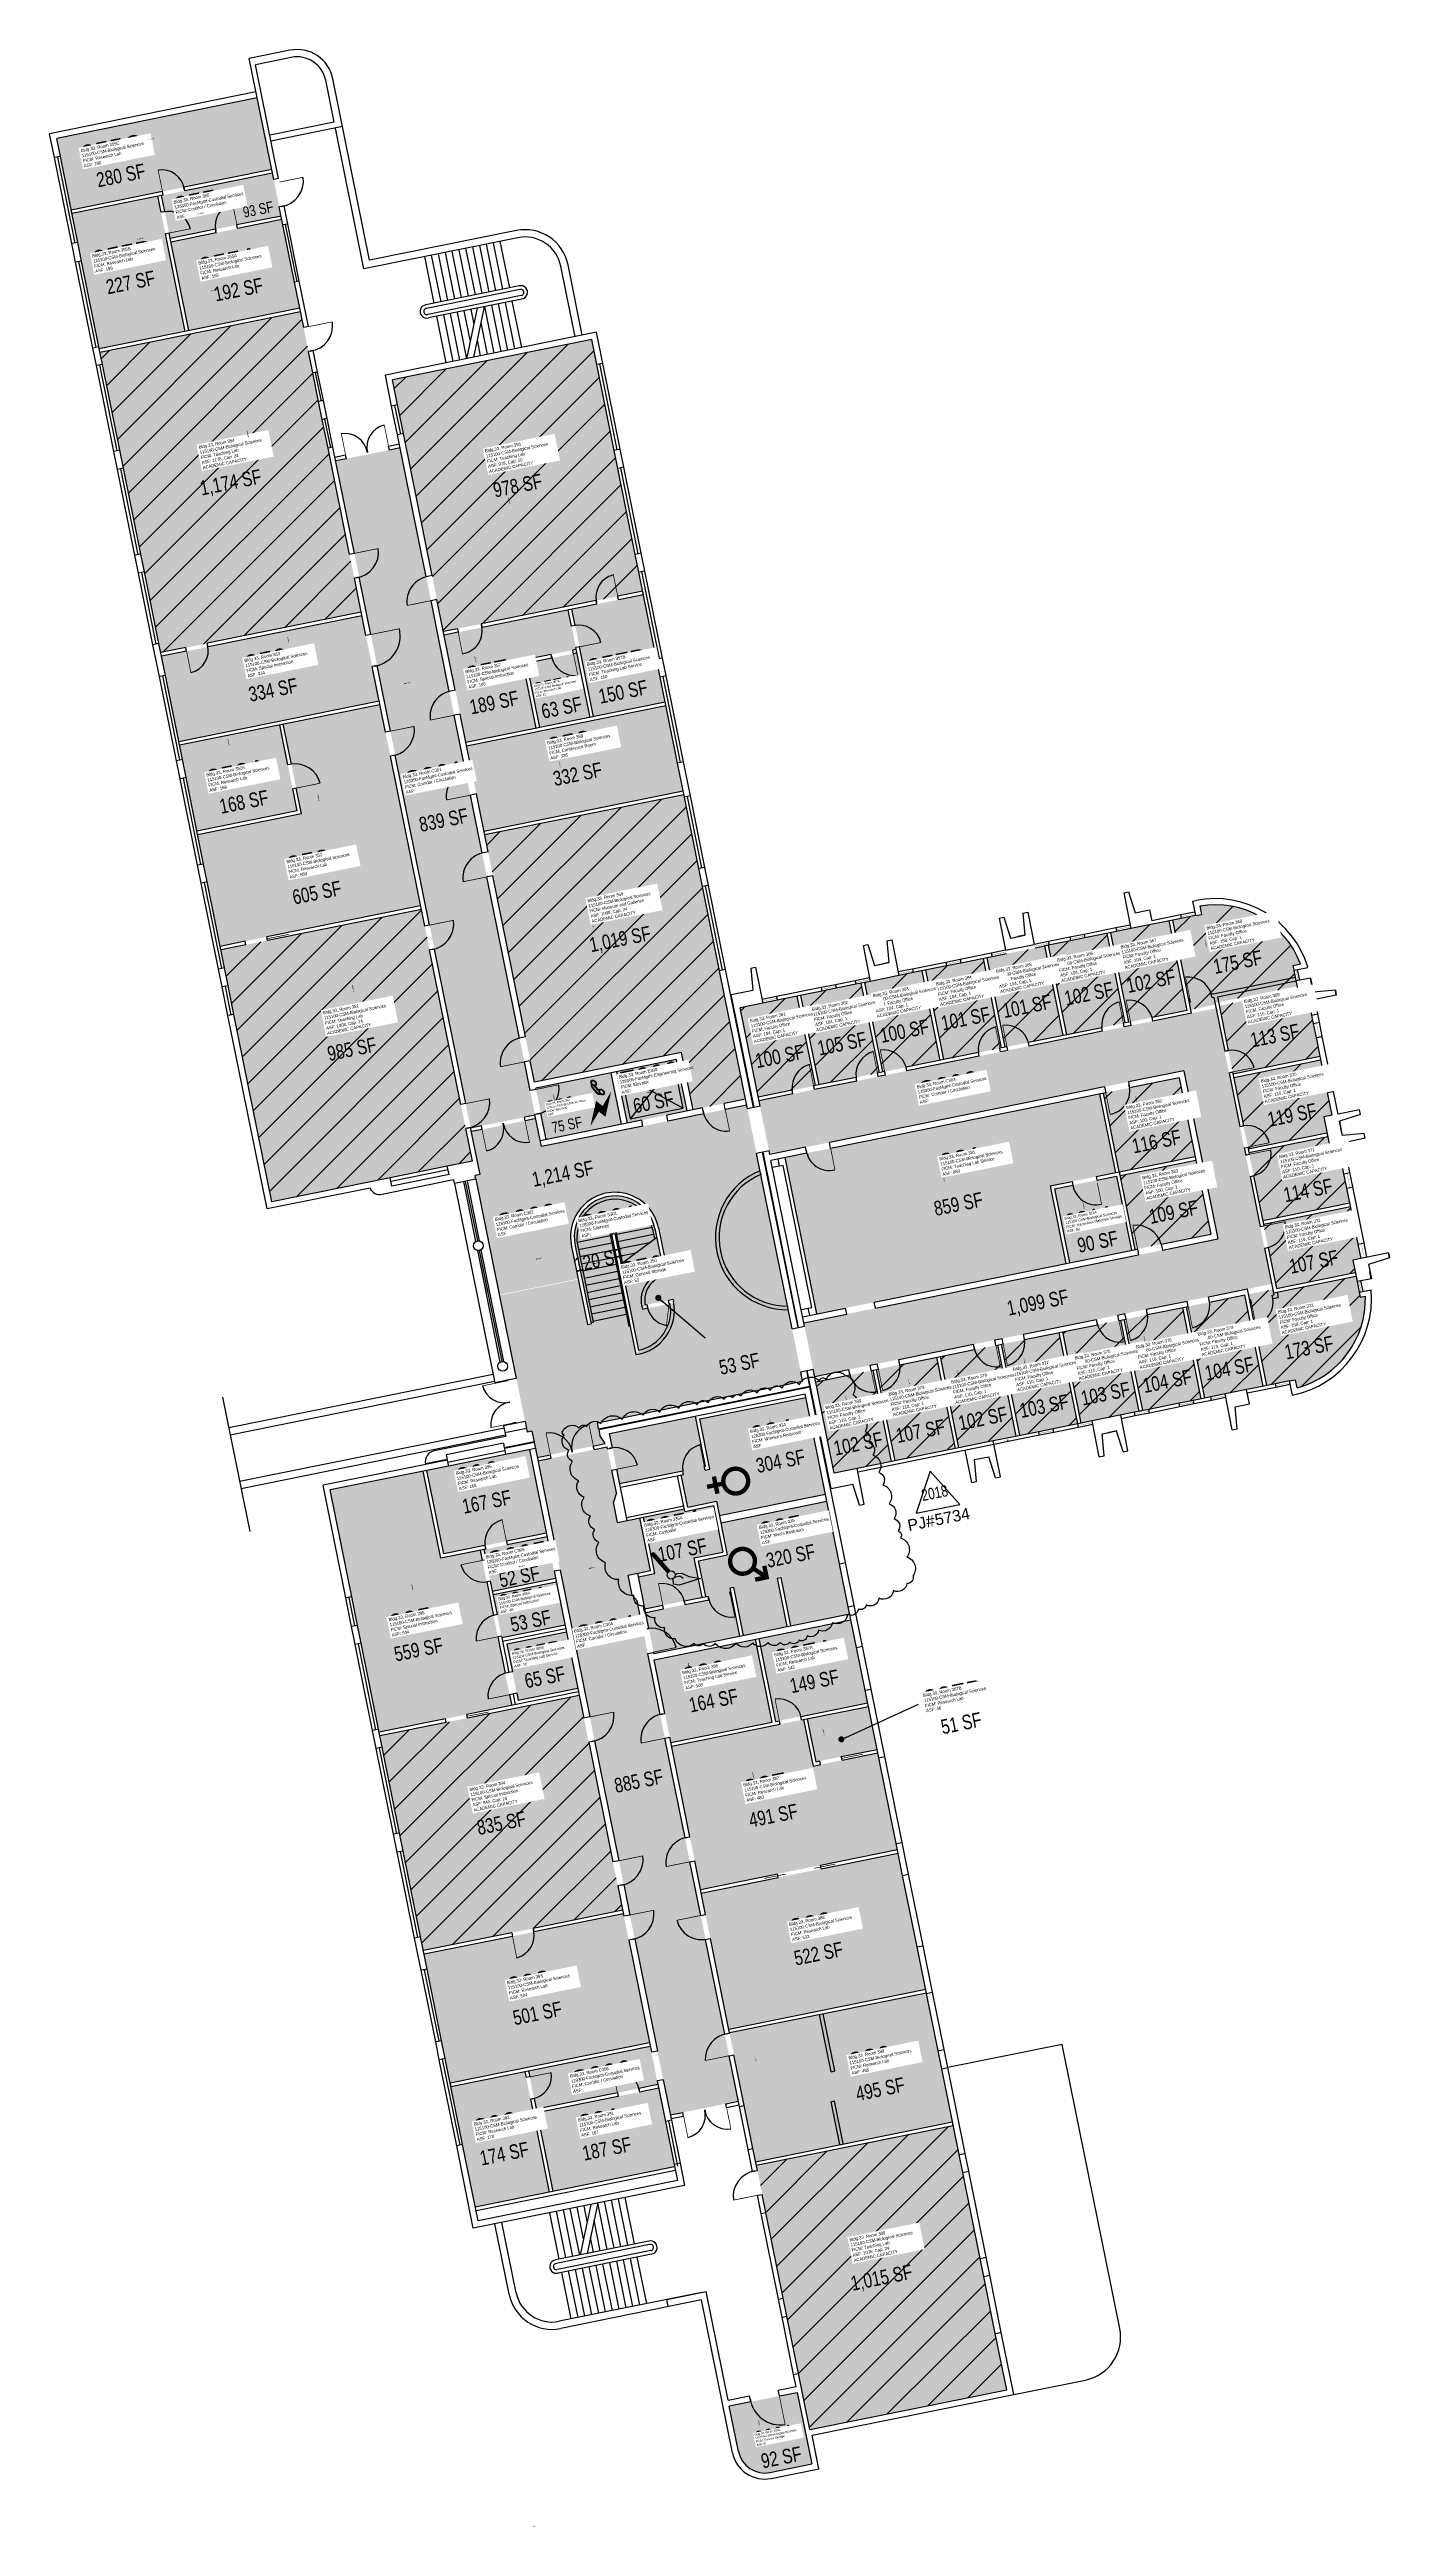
# Model space of a CAD drawing. Header units: inches. Extents: x 0 to 69220337, y 0 to 27683436.
# Drawn here: x 69218136 to 69220337, y 27679368 to 27683436 of the extents above; entities that cross this region are included whole.
import ezdxf
from ezdxf import colors
from ezdxf.entities.mleader import LeaderData, LeaderLine
from ezdxf.enums import TextEntityAlignment as Align
from ezdxf.math import Vec2, Vec3

# ---------------------------------------------------------------- set-up
doc = ezdxf.new("R2010")
doc.units = ezdxf.units.IN
doc.header["$LTSCALE"] = 0.25
doc.header["$MEASUREMENT"] = 0
doc.layers.get('0').update_dxf_attribs({"linetype": 'CONTINUOUS'})
for name, color, linetype in [('A-DOOR', 2, 'CONTINUOUS'), ('A-FLOR', 3, 'CONTINUOUS'), ('A-GLAZ', 1, 'CONTINUOUS'), ('A-IDEN-ICON', 4, 'CONTINUOUS'), ('A-IDEN-RNUM', 7, 'CONTINUOUS'), ('A-IDEN-SNUM', 4, 'CONTINUOUS'), ('A-IDEN-VNUM', 4, 'CONTINUOUS'), ('A-ROOF', 2, 'CONTINUOUS'), ('A-WALL', 5, 'CONTINUOUS'), ('AREA-TEXT', 3, 'CONTINUOUS'), ('Rooms-Capacity', 4, 'CONTINUOUS'), ('Rooms-Category-Color', 7, 'CONTINUOUS'), ('Rooms-College-Color', 7, 'CONTINUOUS'), ('Rooms-Department-Color', 7, 'CONTINUOUS'), ('Rooms-Division-Color', 7, 'CONTINUOUS'), ('Rooms-Information', 7, 'CONTINUOUS')]:
    doc.layers.add(name, color=color, linetype=linetype)
doc.layers.add('A-REV', color=1, linetype='CONTINUOUS', true_color=0xff0000)
doc.styles.add('Arial', font='arial.ttf')
doc.styles.add('CP_AREA', font='arial.ttf', dxfattribs={"height": 15})
doc.styles.add('CP_ROOMSNUMBER', font='arial.ttf', dxfattribs={"height": 1})
doc.styles.add('CP_ROOMVNUMBER', font='arial.ttf', dxfattribs={"width": 0.85, "height": 0.075})
doc.styles.get("Standard").update_dxf_attribs({"font": 'arial.ttf'})
doc.dimstyles.get("Standard").update_dxf_attribs({"dimtxt": 0.18, "dimasz": 0.18, "dimexe": 0.18, "dimexo": 0.0625, "dimgap": 0.09, "dimtad": 0, "dimtih": 1, "dimtoh": 1, "dimdec": 4, "dimzin": 0, "dimdsep": 46, "dimtxsty": 'Standard', "dimcen": 0.09, "dimadec": 0, "dimazin": 0, "dimtfac": 1, "dimtdec": 4, "dimtofl": 0, "dimtmove": 0, "dimatfit": 3, "dimfxl": 1, "dimtolj": 1, "dimtzin": 0, "dimarcsym": 0})
pattern_1 = [(45, (0, 0), (-26.516504294, 26.516504294), [])]

# ---------------------------------------------------------------- blocks, each defined once
blk = doc.blocks.new('CPCUST')
for p, q in [((0.0171, -0.0639), (0.02, -0.0466)), ((0.0358, -0.0705), (0.0171, -0.0639)), ((0.0262, -0.0408), (0.0446, -0.0406)), ((0.0297, -0.0341), (0.0376, -0.0302)), ((0.1117, -0.0625), (0.0358, -0.0705)), ((0.0376, -0.0302), (0.0533, -0.0324)), ((0.0446, -0.0406), (0.0543, -0.0505)), ((0.0533, -0.0324), (0.0745, -0.0479)), ((0.0745, -0.0479), (0.1117, -0.0625))]:
    blk.add_line(p, q)
at = {"const_width": 0.015}
blk.add_lwpolyline([(-0.03, 0.05), (0.01, -0.0193)], dxfattribs=at)
at = {"const_width": 0.0075}
blk.add_lwpolyline([(-0.0332, 0.0481, 1), (-0.0268, 0.0519, 1)], format="xyb", close=True, dxfattribs=at)
blk.add_circle((0.0158, -0.0313), 0.0141)
blk = doc.blocks.new('CPELECT')
blk.add_lwpolyline([(0.062, 0.063, 0, 0.03, 0), (0.01, -0.017, 0.03, 0.03, 0), (-0.01, 0.007, 0.03, 0, 0), (-0.062, -0.073, 0.03, 0, 0)], format="xyseb")
blk = doc.blocks.new('CPMEN')
at = {"const_width": 0.015}
blk.add_lwpolyline([(-0.0575, -0.02, 1), (0.0275, -0.02, 1)], format="xyb", close=True, dxfattribs=at)
for points in [[(0.055, 0.01), (0.055, 0.05), (0.015, 0.05)], [(0.0151, 0.0101), (0.055, 0.05)]]:
    blk.add_lwpolyline(points, dxfattribs=at)
blk = doc.blocks.new('CPWOMEN')
at = {"const_width": 0.015}
blk.add_lwpolyline([(-0.0375, 0, 1), (0.0475, 0, 1)], format="xyb", close=True, dxfattribs=at)
for points in [[(-0.025, -0.07), (0.035, -0.07)], [(0.005, -0.04), (0.005, -0.1)]]:
    blk.add_lwpolyline(points, dxfattribs=at)
blk = doc.blocks.new('CPPHONE')
for p, q in [((0.01, 0.025), (-0.02, -0.025)), ((0.017, 0.028), (-0.018, -0.033))]:
    blk.add_line(p, q)
for points in [[(0.036, 0.057), (0.042, 0.031), (0.038, 0.011), (0.008, -0.041), (-0.008, -0.056), (-0.034, -0.064)], [(0.033, 0.047), (0.037, 0.031), (0.033, 0.013), (0.004, -0.038), (-0.011, -0.051), (-0.026, -0.057)]]:
    blk.add_lwpolyline(points)
for points in [[(0.029, 0.079, 0.139889), (0.022, 0.08, 0.107118), (0.012, 0.078, 0.079812), (0.004, 0.072, 0.067459), (-0.003, 0.063, 0.067459), (-0.008, 0.051, 0.079812), (-0.009, 0.041, 0.107118), (-0.006, 0.032, 0.139889), (-0.001, 0.027, 0.139889), (0.006, 0.025, 0.107118), (0.015, 0.027, 0.079812), (0.024, 0.033, 0.067459), (0.031, 0.043, 0.067459), (0.036, 0.054, 0.079812), (0.037, 0.064, 0.107118), (0.034, 0.073, 0.139889)], [(0.026, 0.074, 0.139889), (0.022, 0.075, 0.107118), (0.014, 0.074, 0.079812), (0.007, 0.069, 0.067459), (0.001, 0.06, 0.067459), (-0.003, 0.05, 0.079812), (-0.004, 0.042, 0.107118), (-0.002, 0.034, 0.139889), (0.001, 0.031, 0.139889), (0.006, 0.03, 0.107118), (0.013, 0.032, 0.079812), (0.02, 0.037, 0.067459), (0.027, 0.045, 0.067459), (0.031, 0.055, 0.079812), (0.032, 0.064, 0.107118), (0.03, 0.071, 0.139889)], [(-0.026, -0.017, 0.139889), (-0.033, -0.015, 0.107118), (-0.043, -0.017, 0.079812), (-0.051, -0.023, 0.067459), (-0.058, -0.033, 0.067459), (-0.063, -0.044, 0.079812), (-0.064, -0.054, 0.107118), (-0.061, -0.063, 0.139889), (-0.056, -0.069, 0.139889), (-0.049, -0.07, 0.107118), (-0.04, -0.068, 0.079812), (-0.031, -0.062, 0.067459), (-0.024, -0.053, 0.067459), (-0.019, -0.041, 0.079812), (-0.018, -0.031, 0.107118), (-0.021, -0.022, 0.139889)], [(-0.029, -0.021, 0.139889), (-0.033, -0.02, 0.107118), (-0.041, -0.022, 0.079812), (-0.048, -0.027, 0.067459), (-0.054, -0.035, 0.067459), (-0.058, -0.045, 0.079812), (-0.059, -0.054, 0.107118), (-0.057, -0.061, 0.139889), (-0.054, -0.064, 0.139889), (-0.049, -0.065, 0.107118), (-0.042, -0.064, 0.079812), (-0.035, -0.059, 0.067459), (-0.028, -0.05, 0.067459), (-0.024, -0.04, 0.079812), (-0.023, -0.032, 0.107118), (-0.025, -0.024, 0.139889)]]:
    blk.add_lwpolyline(points, format="xyb", close=True)
blk = doc.blocks.new('ProjectRev')
at = {"transparency": 16777216}
blk.add_lwpolyline([(0, 0.122), (-0.122, -0.089), (0.122, -0.089)], close=True, dxfattribs=at)
at = {"transparency": 16777216, "insert": (-0.18, -0.115), "char_height": 0.0625, "width": 0.24749, "attachment_point": 1, "style": 'Arial'}
blk.add_mtext('PJ#', dxfattribs=at)
at = {"transparency": 16777216, "style": 'Arial', "width": 0.75}
blk.add_attdef('YEAR', text='', height=0.0625, dxfattribs=at).set_placement((0, 0), align=Align.MIDDLE_CENTER)
at = {"transparency": 16777216, "style": 'Arial'}
blk.add_attdef('PROJECT', text='', height=0.0625, dxfattribs=at).set_placement((-0.028, -0.115), align=Align.TOP_LEFT)

msp = doc.modelspace()

# ---------------------------------------------------------------- hatches: boundary and pattern name
at = {"layer": 'Rooms-Capacity'}
h = msp.add_hatch(dxfattribs=at)
h.set_pattern_fill('ANSI31', color=256, scale=300, style=0)
h.set_pattern_definition(pattern_1)
h.paths.add_polyline_path([(69218568.7, 27682905), (69218548.4, 27683005.4), (69218219.1, 27682938.8), (69218223.1, 27682919.2), (69218251.7, 27682778), (69218257.6, 27682748.6), (69218286.2, 27682607.5), (69218292.1, 27682578.1), (69218315.9, 27682460.5), (69218318.9, 27682445.6), (69218648.2, 27682512.2), (69218593.7, 27682781.5), (69218584.2, 27682828.6), (69218578.2, 27682858)])
h = msp.add_hatch(dxfattribs=at)
h.set_pattern_fill('ANSI31', color=256, scale=300, style=0)
h.set_pattern_definition(pattern_1)
h.paths.add_polyline_path([(69219035.3, 27682918.8), (69219027, 27682960), (69218699.6, 27682893.7), (69218783.3, 27682480.3), (69219110.6, 27682546.6), (69219104.3, 27682577.7), (69219098.4, 27682607.1), (69219069.8, 27682748.3), (69219063.9, 27682777.7)])
h = msp.add_hatch(dxfattribs=at)
h.set_pattern_fill('ANSI31', color=256, scale=300, style=0)
h.set_pattern_definition(pattern_1)
h.paths.add_polyline_path([(69218933, 27681740.1), (69219174.2, 27681788.9), (69219193.2, 27681694.8), (69219279.4, 27681712.2), (69219236.8, 27681923.2), (69219208.8, 27682061.4), (69219202.8, 27682090.8), (69219179, 27682208.4), (69219178.3, 27682212.3), (69218850.9, 27682146.1)])
h = msp.add_hatch(dxfattribs=at)
h.set_pattern_fill('ANSI31', color=256, scale=300, style=0)
h.set_pattern_definition(pattern_1)
h.paths.add_polyline_path([(69218747, 27682023.9), (69218417.7, 27681957.3), (69218423.7, 27681927.9), (69218429.6, 27681898.5), (69218439.1, 27681851.4), (69218501.4, 27681543.7), (69218695.5, 27681582.9), (69218789.6, 27681602), (69218830.7, 27681610.3)])
h = msp.add_hatch(dxfattribs=at)
h.set_pattern_fill('ANSI31', color=256, scale=300, style=0)
h.set_pattern_definition(pattern_1)
h.paths.add_polyline_path([(69219879.2, 27681985.6), (69219908.9, 27681838.6), (69220005, 27681858), (69219975.2, 27682005)])
h = msp.add_hatch(dxfattribs=at)
h.set_pattern_fill('ANSI31', color=256, scale=300, style=0)
h.set_pattern_definition(pattern_1)
edge = h.paths.add_edge_path()
edge.add_line((69220051, 27681867.3), (69220050.4, 27681870.3))
edge.add_line((69220050.4, 27681870.3), (69220185.7, 27681897.6))
edge.add_line((69220185.7, 27681897.6), (69220178.7, 27681932))
edge.add_line((69220178.7, 27681932), (69220190.7, 27681934.4))
edge.add_arc((69220050.6, 27681881.9), 149.6, 20.5679, 99.7017)
edge.add_line((69220025.4, 27682029.3), (69220028.1, 27682015.7))
edge.add_line((69220028.1, 27682015.7), (69219981.1, 27682006.2))
edge.add_line((69219981.1, 27682006.2), (69220010.9, 27681859.2))
edge.add_line((69220010.9, 27681859.2), (69220051, 27681867.3))
h = msp.add_hatch(dxfattribs=at)
h.set_pattern_fill('ANSI31', color=256, scale=300, style=0)
h.set_pattern_definition(pattern_1)
h.paths.add_polyline_path([(69219771.3, 27681963.8), (69219676.3, 27681944.5), (69219706, 27681797.5), (69219801.1, 27681816.7)])
h = msp.add_hatch(dxfattribs=at)
h.set_pattern_fill('ANSI31', color=256, scale=300, style=0)
h.set_pattern_definition(pattern_1)
h.paths.add_polyline_path([(69219807, 27681817.9), (69219903, 27681837.4), (69219873.3, 27681984.4), (69219777.2, 27681965)])
h = msp.add_hatch(dxfattribs=at)
h.set_pattern_fill('ANSI31', color=256, scale=300, style=0)
h.set_pattern_definition(pattern_1)
h.paths.add_polyline_path([(69219505, 27681756.8), (69219599.2, 27681775.9), (69219569.4, 27681922.9), (69219475.3, 27681903.9)])
h = msp.add_hatch(dxfattribs=at)
h.set_pattern_fill('ANSI31', color=256, scale=300, style=0)
h.set_pattern_definition(pattern_1)
h.paths.add_polyline_path([(69219575.3, 27681924.1), (69219605, 27681777.1), (69219700.1, 27681796.3), (69219670.4, 27681943.3)])
h = msp.add_hatch(dxfattribs=at)
h.set_pattern_fill('ANSI31', color=256, scale=300, style=0)
h.set_pattern_definition(pattern_1)
h.paths.add_polyline_path([(69219270.4, 27681862.4), (69219300.2, 27681715.4), (69219394.3, 27681734.4), (69219364.5, 27681881.5)])
h = msp.add_hatch(dxfattribs=at)
h.set_pattern_fill('ANSI31', color=256, scale=300, style=0)
h.set_pattern_definition(pattern_1)
h.paths.add_polyline_path([(69219400.2, 27681735.6), (69219499.2, 27681755.7), (69219469.4, 27681902.7), (69219370.4, 27681882.6)])
h = msp.add_hatch(dxfattribs=at)
h.set_pattern_fill('ANSI31', color=256, scale=300, style=0)
h.set_pattern_definition(pattern_1)
h.paths.add_polyline_path([(69220204.7, 27681874), (69220191, 27681871.2), (69220186.9, 27681891.7), (69220057.5, 27681865.6), (69220080.1, 27681753.9), (69220223.2, 27681782.9)])
h = msp.add_hatch(dxfattribs=at)
h.set_pattern_fill('ANSI31', color=256, scale=300, style=0)
h.set_pattern_definition(pattern_1)
h.paths.add_polyline_path([(69220224.4, 27681777), (69220081.3, 27681748), (69220105.1, 27681630.4), (69220234.4, 27681656.6), (69220229.1, 27681683), (69220242.8, 27681685.8)])
h = msp.add_hatch(dxfattribs=at)
h.set_pattern_fill('ANSI31', color=256, scale=300, style=0)
h.set_pattern_definition(pattern_1)
h.paths.add_polyline_path([(69220017.8, 27681617.8), (69219991.7, 27681747.2), (69219867.2, 27681722), (69219893.4, 27681592.6)])
h = msp.add_hatch(dxfattribs=at)
h.set_pattern_fill('ANSI31', color=256, scale=300, style=0)
h.set_pattern_definition(pattern_1)
h.paths.add_polyline_path([(69220252.3, 27681638.7), (69220238.6, 27681636), (69220235.6, 27681650.7), (69220106.3, 27681624.5), (69220128.9, 27681512.8), (69220272, 27681541.8)])
h = msp.add_hatch(dxfattribs=at)
h.set_pattern_fill('ANSI31', color=256, scale=300, style=0)
h.set_pattern_definition(pattern_1)
h.paths.add_polyline_path([(69219919.1, 27681465.2), (69220043.6, 27681490.4), (69220019, 27681611.9), (69219894.5, 27681586.8)])
h = msp.add_hatch(dxfattribs=at)
h.set_pattern_fill('ANSI31', color=256, scale=300, style=0)
h.set_pattern_definition(pattern_1)
h.paths.add_polyline_path([(69220273.1, 27681535.9), (69220130, 27681506.9), (69220151.5, 27681401.1), (69220280.8, 27681427.2), (69220276.7, 27681447.8), (69220290.4, 27681450.6)])
h = msp.add_hatch(dxfattribs=at)
h.set_pattern_fill('ANSI31', color=256, scale=300, style=0)
h.set_pattern_definition(pattern_1)
h.paths.add_polyline_path([(69220099.6, 27681390.5), (69220003.5, 27681371.1), (69220033.9, 27681221.2), (69220129.9, 27681240.6)])
h = msp.add_hatch(dxfattribs=at)
h.set_pattern_fill('ANSI31', color=256, scale=300, style=0)
h.set_pattern_definition(pattern_1)
edge = h.paths.add_edge_path()
edge.add_line((69220145.6, 27681399.8), (69220105.5, 27681391.7))
edge.add_line((69220105.5, 27681391.7), (69220135.8, 27681241.8))
edge.add_line((69220135.8, 27681241.8), (69220182.8, 27681251.3))
edge.add_line((69220182.8, 27681251.3), (69220185.5, 27681237.9))
edge.add_arc((69220146, 27681384.3), 151.6, 285.1025, 361.6659)
edge.add_line((69220297.6, 27681388.7), (69220289, 27681387))
edge.add_line((69220289, 27681387), (69220282, 27681421.4))
edge.add_line((69220282, 27681421.4), (69220146.8, 27681394))
edge.add_line((69220146.8, 27681394), (69220145.6, 27681399.8))
h = msp.add_hatch(dxfattribs=at)
h.set_pattern_fill('ANSI31', color=256, scale=300, style=0)
h.set_pattern_definition(pattern_1)
h.paths.add_polyline_path([(69219895.7, 27681349.3), (69219800.6, 27681330), (69219830.9, 27681180.1), (69219926, 27681199.3)])
h = msp.add_hatch(dxfattribs=at)
h.set_pattern_fill('ANSI31', color=256, scale=300, style=0)
h.set_pattern_definition(pattern_1)
h.paths.add_polyline_path([(69219997.6, 27681369.9), (69219901.5, 27681350.4), (69219931.9, 27681200.5), (69220028, 27681220)])
h = msp.add_hatch(dxfattribs=at)
h.set_pattern_fill('ANSI31', color=256, scale=300, style=0)
h.set_pattern_definition(pattern_1)
h.paths.add_polyline_path([(69219693.8, 27681308.4), (69219599.6, 27681289.4), (69219630, 27681139.4), (69219724.1, 27681158.5)])
h = msp.add_hatch(dxfattribs=at)
h.set_pattern_fill('ANSI31', color=256, scale=300, style=0)
h.set_pattern_definition(pattern_1)
h.paths.add_polyline_path([(69219794.7, 27681328.8), (69219699.6, 27681309.6), (69219730, 27681159.7), (69219825, 27681178.9)])
h = msp.add_hatch(dxfattribs=at)
h.set_pattern_fill('ANSI31', color=256, scale=300, style=0)
h.set_pattern_definition(pattern_1)
h.paths.add_polyline_path([(69219488.9, 27681266.9), (69219394.8, 27681247.9), (69219425.1, 27681098), (69219519.2, 27681117)])
h = msp.add_hatch(dxfattribs=at)
h.set_pattern_fill('ANSI31', color=256, scale=300, style=0)
h.set_pattern_definition(pattern_1)
h.paths.add_polyline_path([(69219593.7, 27681288.2), (69219494.7, 27681268.1), (69219525.1, 27681118.2), (69219624.1, 27681138.2)])
h = msp.add_hatch(dxfattribs=at)
h.set_pattern_fill('ANSI31', color=256, scale=300, style=0)
h.set_pattern_definition(pattern_1)
h.paths.add_polyline_path([(69219006.3, 27680732.6), (69218678.9, 27680666.4), (69218682.7, 27680647.8), (69218711.2, 27680506.6), (69218717.2, 27680477.2), (69218745.8, 27680336.1), (69218750.3, 27680313.5), (69219077.7, 27680379.8)])
h = msp.add_hatch(dxfattribs=at)
h.set_pattern_fill('ANSI31', color=256, scale=300, style=0)
h.set_pattern_definition(pattern_1)
h.paths.add_polyline_path([(69219385, 27679526.8), (69219708.4, 27679592.3), (69219689.7, 27679684.4), (69219670.7, 27679778.5), (69219664.8, 27679807.9), (69219636.2, 27679949.1), (69219630.2, 27679978.5), (69219620.5, 27680026.5), (69219297.1, 27679961)])
at = {"layer": 'Rooms-Category-Color', "true_color": 0xe3f498}
for points in [[(69218501.1, 27683239.3), (69218477.3, 27683356.9), (69218148, 27683290.3), (69218154, 27683260.7), (69218171.8, 27683172.6)], [(69218314.1, 27683195.3), (69218173, 27683166.8), (69218182.6, 27683119.5), (69218188.7, 27683088.9), (69218217.3, 27682947.8), (69218217.9, 27682944.7), (69218359.1, 27682973.2)], [(69218547.2, 27683011.3), (69218538.6, 27683054), (69218519.5, 27683148.1), (69218517.8, 27683156.9), (69218335.5, 27683120.1), (69218365, 27682974.4)], [(69218568.7, 27682905), (69218548.4, 27683005.4), (69218219.1, 27682938.8), (69218223.1, 27682919.2), (69218251.7, 27682778), (69218257.6, 27682748.6), (69218286.2, 27682607.5), (69218292.1, 27682578.1), (69218315.9, 27682460.5), (69218318.9, 27682445.6), (69218648.2, 27682512.2), (69218593.7, 27682781.5), (69218584.2, 27682828.6), (69218578.2, 27682858)], [(69219035.3, 27682918.8), (69219027, 27682960), (69218699.6, 27682893.7), (69218783.3, 27682480.3), (69219110.6, 27682546.6), (69219104.3, 27682577.7), (69219098.4, 27682607.1), (69219069.8, 27682748.3), (69219063.9, 27682777.7)], [(69219029.9, 27682340.4), (69219147.5, 27682364.2), (69219139.2, 27682405.4), (69219133.2, 27682434.8), (69219111.8, 27682540.7), (69218994.2, 27682516.9)], [(69218320.1, 27682439.7), (69218326.5, 27682408.3), (69218348.5, 27682299.3), (69218677.8, 27682366), (69218649.4, 27682506.3)], [(69218935.8, 27682321.4), (69218913.2, 27682433.1), (69218956.3, 27682441.9), (69219001.4, 27682451), (69218998.9, 27682463.4), (69218988.3, 27682515.7), (69218784.4, 27682474.4), (69218820.1, 27682298)], [(69219002.6, 27682445.1), (69218920.3, 27682428.5), (69218941.7, 27682322.6), (69219024, 27682339.3)], [(69218378.3, 27682152.3), (69218542.9, 27682185.6), (69218514.4, 27682326.8), (69218349.7, 27682293.5), (69218354.5, 27682269.9), (69218360.4, 27682240.5)], [(69218745.8, 27682029.8), (69218679, 27682360.1), (69218520.2, 27682328), (69218550, 27682180.9), (69218379.5, 27682146.4), (69218389.2, 27682098.4), (69218395.1, 27682069), (69218416.5, 27681963.2)], [(69218747, 27682023.9), (69218417.7, 27681957.3), (69218423.7, 27681927.9), (69218429.6, 27681898.5), (69218439.1, 27681851.4), (69218501.4, 27681543.7), (69218695.5, 27681582.9), (69218789.6, 27681602), (69218830.7, 27681610.3)], [(69219779.6, 27681569.6), (69219887.5, 27681591.4), (69219861.3, 27681720.8), (69219344.7, 27681616.3), (69219396.7, 27681359.5), (69219805.4, 27681442.2)], [(69218750.1, 27681101.2), (69218597.2, 27681070.2), (69218632.7, 27680894.8), (69218642.2, 27680847.8), (69218648.2, 27680818.4), (69218676.7, 27680677.2), (69218677.7, 27680672.3), (69218895.3, 27680716.3), (69218843.8, 27680971.1), (69218779.1, 27680958)], [(69218924.6, 27681136.5), (69218885.4, 27681128.6), (69218791.3, 27681109.5), (69218756, 27681102.4), (69218783.8, 27680965.1), (69218952.3, 27680999.2)], [(69218968.6, 27680918.9), (69218864.7, 27680897.8), (69218879, 27680827.3), (69218982.9, 27680848.3)], [(69219480.1, 27680720.6), (69219475.9, 27680741.2), (69219461.6, 27680811.7), (69219452.5, 27680856.8), (69219301.6, 27680826.3), (69219329.1, 27680690.1)], [(69218985.3, 27680836.5), (69218887.2, 27680816.7), (69218905.9, 27680724.6), (69219003.9, 27680744.4)], [(69219323.3, 27680688.9), (69219295.7, 27680825.1), (69219129.1, 27680791.4), (69219156.7, 27680655.2)], [(69219006.3, 27680732.6), (69218678.9, 27680666.4), (69218682.7, 27680647.8), (69218711.2, 27680506.6), (69218717.2, 27680477.2), (69218745.8, 27680336.1), (69218750.3, 27680313.5), (69219077.7, 27680379.8)], [(69219205.5, 27680414), (69219528.9, 27680479.5), (69219526.9, 27680489.3), (69219498.3, 27680630.4), (69219496.7, 27680638.3), (69219390.9, 27680616.8), (69219375.4, 27680693.3), (69219157.9, 27680649.3)], [(69219495.6, 27680644.1), (69219481.3, 27680714.7), (69219381.3, 27680694.5), (69219395.6, 27680623.9)], [(69219575.3, 27680250.1), (69219561.2, 27680319.6), (69219537.4, 27680437.2), (69219530.1, 27680473.6), (69219206.6, 27680408.2), (69219251.9, 27680184.7)], [(69218751.5, 27680307.7), (69218756.5, 27680283.2), (69218780.3, 27680165.5), (69218786.2, 27680136.1), (69218794.3, 27680095.9), (69219121.7, 27680162.2), (69219078.9, 27680373.9)], [(69219253.1, 27680178.8), (69219295.9, 27679966.9), (69219619.3, 27680032.3), (69219601.7, 27680119.6), (69219595.7, 27680149.1), (69219576.5, 27680244.2)], [(69218917.1, 27680114.6), (69218795.5, 27680090), (69218814.8, 27679995), (69218835.6, 27679892), (69218957.1, 27679916.6)], [(69218936.8, 27680047.2), (69218963, 27679917.8), (69219163, 27679958.3), (69219136.8, 27680087.7)], [(69219385, 27679526.8), (69219708.4, 27679592.3), (69219689.7, 27679684.4), (69219670.7, 27679778.5), (69219664.8, 27679807.9), (69219636.2, 27679949.1), (69219630.2, 27679978.5), (69219620.5, 27680026.5), (69219297.1, 27679961)]]:
    msp.add_hatch(color=61, dxfattribs=at).paths.add_polyline_path(points)
at = {"layer": 'Rooms-Category-Color', "true_color": 0xadadad}
for points in [[(69218516.6, 27683162.8), (69218502.3, 27683233.4), (69218320, 27683196.5), (69218334.3, 27683125.9)], [(69218712, 27682782), (69218606.2, 27682760.6), (69218827.9, 27681664.7), (69218933.7, 27681686.1)], [(69220052.2, 27681861.4), (69219301.4, 27681709.5), (69219319.2, 27681621.3), (69219999.5, 27681758.9), (69220055.4, 27681482.6), (69219375.1, 27681344.9), (69219393, 27681256.7), (69220143.8, 27681408.6)], [(69219058.5, 27681755.3), (69218935, 27681730.3), (69218952.1, 27681646), (69219075.6, 27681671)], [(69219166.3, 27681777.1), (69219068.3, 27681757.2), (69219085.4, 27681672.9), (69219183.4, 27681692.8)], [(69219055.9, 27681163.1), (69219197, 27681191.6), (69219213.7, 27681109.3), (69219211.7, 27681108.9), (69219212.9, 27681103), (69219220.8, 27681104.6), (69219204.1, 27681186.9), (69219378.6, 27681222.2), (69219410.7, 27681063.4), (69219236.2, 27681028.1), (69219231.5, 27681051.7), (69219184.4, 27681042.2), (69219173.7, 27681095.1), (69219177.6, 27681095.9), (69219176.5, 27681101.8), (69219072.6, 27681080.7)], [(69219155.9, 27680043.6), (69219267.6, 27680066.2), (69219101.3, 27680888.1), (69219093.4, 27680897.2), (69219086.6, 27680930.5), (69219123.5, 27680938), (69219106, 27681024.2), (69219069.2, 27681016.8), (69219062.4, 27681050.1), (69219067.5, 27681065.4), (69219052.2, 27681140.9), (69218938.5, 27681117.9)], [(69219226.8, 27681044.6), (69219179.7, 27681035.1), (69219178.9, 27681039), (69219111.9, 27681025.4), (69219130.5, 27680933.3), (69219103.5, 27680927.8), (69219114.2, 27680874.9), (69219208.3, 27680893.9), (69219195.2, 27680958.6), (69219242.3, 27680968.1)], [(69219238.6, 27681016.4), (69219413.1, 27681051.7), (69219433.9, 27680949), (69219450.5, 27680866.6), (69219353.8, 27680847.1), (69219337.8, 27680926.3), (69219331.9, 27680925.1), (69219348, 27680845.9), (69219276.1, 27680831.3), (69219260, 27680910.5), (69219254.2, 27680909.3), (69219255.3, 27680903.5), (69219253.4, 27680903.1), (69219254.6, 27680897.2), (69219256.5, 27680897.6), (69219270.2, 27680830.1), (69219129, 27680801.6), (69219115.4, 27680869), (69219219.3, 27680890), (69219218.1, 27680895.9), (69219214.2, 27680895.1), (69219202.3, 27680953.9), (69219249.3, 27680963.5)], [(69218953.5, 27680993.3), (69218849.6, 27680972.3), (69218863.5, 27680903.7), (69218967.4, 27680924.7)], [(69219135.6, 27680093.5), (69219122.9, 27680156.3), (69218923, 27680115.8), (69218935.6, 27680053.1)]]:
    msp.add_hatch(color=253, dxfattribs=at).paths.add_polyline_path(points)
at = {"layer": 'Rooms-Category-Color', "true_color": 0xfa9ba3}
for points in [[(69218821.3, 27682292.1), (69218849.7, 27682152), (69219177.1, 27682218.2), (69219167.7, 27682264.3), (69219148.7, 27682358.4)], [(69219879.2, 27681985.6), (69219908.9, 27681838.6), (69220005, 27681858), (69219975.2, 27682005)], [(69219771.3, 27681963.8), (69219676.3, 27681944.5), (69219706, 27681797.5), (69219801.1, 27681816.7)], [(69219807, 27681817.9), (69219903, 27681837.4), (69219873.3, 27681984.4), (69219777.2, 27681965)], [(69219505, 27681756.8), (69219599.2, 27681775.9), (69219569.4, 27681922.9), (69219475.3, 27681903.9)], [(69219575.3, 27681924.1), (69219605, 27681777.1), (69219700.1, 27681796.3), (69219670.4, 27681943.3)], [(69219270.4, 27681862.4), (69219300.2, 27681715.4), (69219394.3, 27681734.4), (69219364.5, 27681881.5)], [(69219400.2, 27681735.6), (69219499.2, 27681755.7), (69219469.4, 27681902.7), (69219370.4, 27681882.6)], [(69220204.7, 27681874), (69220191, 27681871.2), (69220186.9, 27681891.7), (69220057.5, 27681865.6), (69220080.1, 27681753.9), (69220223.2, 27681782.9)], [(69220224.4, 27681777), (69220081.3, 27681748), (69220105.1, 27681630.4), (69220234.4, 27681656.6), (69220229.1, 27681683), (69220242.8, 27681685.8)], [(69220017.8, 27681617.8), (69219991.7, 27681747.2), (69219867.2, 27681722), (69219893.4, 27681592.6)], [(69220252.3, 27681638.7), (69220238.6, 27681636), (69220235.6, 27681650.7), (69220106.3, 27681624.5), (69220128.9, 27681512.8), (69220272, 27681541.8)], [(69219919.1, 27681465.2), (69220043.6, 27681490.4), (69220019, 27681611.9), (69219894.5, 27681586.8)], [(69220273.1, 27681535.9), (69220130, 27681506.9), (69220151.5, 27681401.1), (69220280.8, 27681427.2), (69220276.7, 27681447.8), (69220290.4, 27681450.6)], [(69220099.6, 27681390.5), (69220003.5, 27681371.1), (69220033.9, 27681221.2), (69220129.9, 27681240.6)], [(69219895.7, 27681349.3), (69219800.6, 27681330), (69219830.9, 27681180.1), (69219926, 27681199.3)], [(69219997.6, 27681369.9), (69219901.5, 27681350.4), (69219931.9, 27681200.5), (69220028, 27681220)], [(69219693.8, 27681308.4), (69219599.6, 27681289.4), (69219630, 27681139.4), (69219724.1, 27681158.5)], [(69219794.7, 27681328.8), (69219699.6, 27681309.6), (69219730, 27681159.7), (69219825, 27681178.9)], [(69219488.9, 27681266.9), (69219394.8, 27681247.9), (69219425.1, 27681098), (69219519.2, 27681117)], [(69219593.7, 27681288.2), (69219494.7, 27681268.1), (69219525.1, 27681118.2), (69219624.1, 27681138.2)]]:
    msp.add_hatch(color=241, dxfattribs=at).paths.add_polyline_path(points)
at = {"layer": 'Rooms-Category-Color', "true_color": 0xffe090}
msp.add_hatch(color=41, dxfattribs=at).paths.add_polyline_path([(69218933, 27681740.1), (69219174.2, 27681788.9), (69219193.2, 27681694.8), (69219279.4, 27681712.2), (69219236.8, 27681923.2), (69219208.8, 27682061.4), (69219202.8, 27682090.8), (69219179, 27682208.4), (69219178.3, 27682212.3), (69218850.9, 27682146.1)])
at = {"layer": 'Rooms-Category-Color', "true_color": 0xfa9ba3}
h = msp.add_hatch(color=241, dxfattribs=at)
edge = h.paths.add_edge_path()
edge.add_line((69220051, 27681867.3), (69220050.4, 27681870.3))
edge.add_line((69220050.4, 27681870.3), (69220185.7, 27681897.6))
edge.add_line((69220185.7, 27681897.6), (69220178.7, 27681932))
edge.add_line((69220178.7, 27681932), (69220190.7, 27681934.4))
edge.add_arc((69220050.6, 27681881.9), 149.6, 20.5679, 99.7017)
edge.add_line((69220025.4, 27682029.3), (69220028.1, 27682015.7))
edge.add_line((69220028.1, 27682015.7), (69219981.1, 27682006.2))
edge.add_line((69219981.1, 27682006.2), (69220010.9, 27681859.2))
edge.add_line((69220010.9, 27681859.2), (69220051, 27681867.3))
at = {"layer": 'Rooms-Category-Color', "true_color": 0xadadad}
h = msp.add_hatch(color=253, dxfattribs=at)
edge = h.paths.add_edge_path()
edge.add_line((69219114.6, 27681373.9), (69219160.3, 27681383.1))
edge.add_line((69219160.3, 27681383.1), (69219161, 27681379.6))
edge.add_arc((69219089, 27681365.3), 73.5, -82.0876, 11.1736, ccw=False)
edge.add_line((69219099.1, 27681292.6), (69219086.4, 27681355.3))
edge.add_line((69219086.4, 27681355.3), (69219019.7, 27681341.8))
edge.add_line((69219019.7, 27681341.8), (69219004.7, 27681416))
edge.add_line((69219004.7, 27681416), (69218875.3, 27681389.8))
edge.add_line((69218875.3, 27681389.8), (69218920.8, 27681165.3))
edge.add_line((69218920.8, 27681165.3), (69218928.6, 27681166.9))
edge.add_line((69218928.6, 27681166.9), (69218932.2, 27681149.3))
edge.add_line((69218932.2, 27681149.3), (69218934.4, 27681138.5))
edge.add_line((69218934.4, 27681138.5), (69218937.3, 27681123.8))
edge.add_line((69218937.3, 27681123.8), (69219048.8, 27681146.3))
edge.add_line((69219048.8, 27681146.3), (69219040.2, 27681159.9))
edge.add_line((69219040.2, 27681159.9), (69219038.2, 27681169.7))
edge.add_line((69219038.2, 27681169.7), (69219036.1, 27681180.5))
edge.add_line((69219036.1, 27681180.5), (69219373.2, 27681248.7))
edge.add_line((69219373.2, 27681248.7), (69219349.4, 27681366.4))
edge.add_arc((69219348.5, 27681484.9), 118.6, 112.4189, 270.4584, ccw=False)
edge.add_line((69219303.2, 27681594.6), (69219281.4, 27681702.4))
edge.add_line((69219281.4, 27681702.4), (69218944.3, 27681634.2))
edge.add_line((69218944.3, 27681634.2), (69218934.9, 27681680.3))
edge.add_line((69218934.9, 27681680.3), (69218829.1, 27681658.8))
edge.add_line((69218829.1, 27681658.8), (69218843.3, 27681588.4))
edge.add_line((69218843.3, 27681588.4), (69218835.5, 27681586.8))
edge.add_line((69218835.5, 27681586.8), (69218836.7, 27681580.9))
edge.add_line((69218836.7, 27681580.9), (69218836.7, 27681580.9))
edge.add_line((69218836.7, 27681580.9), (69218875.1, 27681390.8))
edge.add_line((69218875.1, 27681390.8), (69219004.5, 27681417))
edge.add_line((69219004.5, 27681417), (69218993.8, 27681469.9))
edge.add_arc((69219065, 27681486.2), 73, 11.4141, 192.8955, ccw=False)
edge.add_line((69219136.5, 27681500.7), (69219152.3, 27681423))
edge.add_line((69219152.3, 27681423), (69219146.4, 27681421.8))
edge.add_arc((69219154.4, 27681382), 40.6, 101.4387, 191.4387)
h = msp.add_hatch(color=253, dxfattribs=at)
edge = h.paths.add_edge_path()
edge.add_arc((69219065, 27681486.2), 67, 11.4088, 193.1017)
edge.add_line((69218999.7, 27681471), (69219025.6, 27681343))
edge.add_line((69219025.6, 27681343), (69219086.4, 27681355.3))
edge.add_line((69219086.4, 27681355.3), (69219059, 27681490.5))
edge.add_line((69219059, 27681490.5), (69219064.9, 27681491.7))
edge.add_line((69219064.9, 27681491.7), (69219075, 27681441.8))
edge.add_line((69219075, 27681441.8), (69219133.5, 27681485.6))
edge.add_line((69219133.5, 27681485.6), (69219130.7, 27681499.5))
at = {"layer": 'Rooms-Category-Color', "true_color": 0xe3c5e1}
msp.add_hatch(color=254, dxfattribs=at).paths.add_polyline_path([(69219888.7, 27681585.6), (69219786.7, 27681564.9), (69219811.3, 27681443.4), (69219913.3, 27681464)])
h = msp.add_hatch(color=254, dxfattribs=at)
edge = h.paths.add_edge_path()
edge.add_line((69219155.6, 27681376.1), (69219110.3, 27681366.9))
edge.add_arc((69219154.4, 27681382), 46.6, 101.4387, 198.83, ccw=False)
edge.add_line((69219145.2, 27681427.7), (69219133.5, 27681485.6))
edge.add_line((69219133.5, 27681485.6), (69219075, 27681441.8))
edge.add_line((69219075, 27681441.8), (69219103.8, 27681299.6))
edge.add_arc((69219089.5, 27681365.1), 67, 282.2986, 369.422)
at = {"layer": 'Rooms-Category-Color', "true_color": 0xfa9ba3}
h = msp.add_hatch(color=241, dxfattribs=at)
edge = h.paths.add_edge_path()
edge.add_line((69220145.6, 27681399.8), (69220105.5, 27681391.7))
edge.add_line((69220105.5, 27681391.7), (69220135.8, 27681241.8))
edge.add_line((69220135.8, 27681241.8), (69220182.8, 27681251.3))
edge.add_line((69220182.8, 27681251.3), (69220185.5, 27681237.9))
edge.add_arc((69220146, 27681384.3), 151.6, 285.1025, 361.6659)
edge.add_line((69220297.6, 27681388.7), (69220289, 27681387))
edge.add_line((69220289, 27681387), (69220282, 27681421.4))
edge.add_line((69220282, 27681421.4), (69220146.8, 27681394))
edge.add_line((69220146.8, 27681394), (69220145.6, 27681399.8))
at = {"layer": 'Rooms-Category-Color', "true_color": 0xe3c5e1}
h = msp.add_hatch(color=254, dxfattribs=at)
edge = h.paths.add_edge_path()
edge.add_line((69219288, 27679572.5), (69219364.4, 27679588))
edge.add_line((69219364.4, 27679588), (69219388.2, 27679470.3))
edge.add_line((69219388.2, 27679470.3), (69219319.6, 27679456.4))
edge.add_arc((69219310.9, 27679499.5), 44, 191.4387, 281.4387, ccw=False)
edge.add_line((69219267.8, 27679490.8), (69219263.4, 27679512.4))
edge.add_line((69219263.4, 27679512.4), (69219252.7, 27679565.3))
edge.add_line((69219252.7, 27679565.3), (69219288, 27679572.5))
at = {"layer": 'Rooms-College-Color', "true_color": 0xffe090}
for points in [[(69218501.1, 27683239.3), (69218477.3, 27683356.9), (69218148, 27683290.3), (69218154, 27683260.7), (69218171.8, 27683172.6)], [(69218314.1, 27683195.3), (69218173, 27683166.8), (69218182.6, 27683119.5), (69218188.7, 27683088.9), (69218217.3, 27682947.8), (69218217.9, 27682944.7), (69218359.1, 27682973.2)], [(69218547.2, 27683011.3), (69218538.6, 27683054), (69218519.5, 27683148.1), (69218517.8, 27683156.9), (69218335.5, 27683120.1), (69218365, 27682974.4)], [(69218568.7, 27682905), (69218548.4, 27683005.4), (69218219.1, 27682938.8), (69218223.1, 27682919.2), (69218251.7, 27682778), (69218257.6, 27682748.6), (69218286.2, 27682607.5), (69218292.1, 27682578.1), (69218315.9, 27682460.5), (69218318.9, 27682445.6), (69218648.2, 27682512.2), (69218593.7, 27682781.5), (69218584.2, 27682828.6), (69218578.2, 27682858)], [(69219035.3, 27682918.8), (69219027, 27682960), (69218699.6, 27682893.7), (69218783.3, 27682480.3), (69219110.6, 27682546.6), (69219104.3, 27682577.7), (69219098.4, 27682607.1), (69219069.8, 27682748.3), (69219063.9, 27682777.7)], [(69219029.9, 27682340.4), (69219147.5, 27682364.2), (69219139.2, 27682405.4), (69219133.2, 27682434.8), (69219111.8, 27682540.7), (69218994.2, 27682516.9)], [(69218320.1, 27682439.7), (69218326.5, 27682408.3), (69218348.5, 27682299.3), (69218677.8, 27682366), (69218649.4, 27682506.3)], [(69218935.8, 27682321.4), (69218913.2, 27682433.1), (69218956.3, 27682441.9), (69219001.4, 27682451), (69218998.9, 27682463.4), (69218988.3, 27682515.7), (69218784.4, 27682474.4), (69218820.1, 27682298)], [(69219002.6, 27682445.1), (69218920.3, 27682428.5), (69218941.7, 27682322.6), (69219024, 27682339.3)], [(69218378.3, 27682152.3), (69218542.9, 27682185.6), (69218514.4, 27682326.8), (69218349.7, 27682293.5), (69218354.5, 27682269.9), (69218360.4, 27682240.5)], [(69218745.8, 27682029.8), (69218679, 27682360.1), (69218520.2, 27682328), (69218550, 27682180.9), (69218379.5, 27682146.4), (69218389.2, 27682098.4), (69218395.1, 27682069), (69218416.5, 27681963.2)], [(69218821.3, 27682292.1), (69218849.7, 27682152), (69219177.1, 27682218.2), (69219167.7, 27682264.3), (69219148.7, 27682358.4)], [(69218933, 27681740.1), (69219174.2, 27681788.9), (69219193.2, 27681694.8), (69219279.4, 27681712.2), (69219236.8, 27681923.2), (69219208.8, 27682061.4), (69219202.8, 27682090.8), (69219179, 27682208.4), (69219178.3, 27682212.3), (69218850.9, 27682146.1)], [(69218747, 27682023.9), (69218417.7, 27681957.3), (69218423.7, 27681927.9), (69218429.6, 27681898.5), (69218439.1, 27681851.4), (69218501.4, 27681543.7), (69218695.5, 27681582.9), (69218789.6, 27681602), (69218830.7, 27681610.3)], [(69219879.2, 27681985.6), (69219908.9, 27681838.6), (69220005, 27681858), (69219975.2, 27682005)], [(69219771.3, 27681963.8), (69219676.3, 27681944.5), (69219706, 27681797.5), (69219801.1, 27681816.7)], [(69219807, 27681817.9), (69219903, 27681837.4), (69219873.3, 27681984.4), (69219777.2, 27681965)], [(69219505, 27681756.8), (69219599.2, 27681775.9), (69219569.4, 27681922.9), (69219475.3, 27681903.9)], [(69219575.3, 27681924.1), (69219605, 27681777.1), (69219700.1, 27681796.3), (69219670.4, 27681943.3)], [(69219270.4, 27681862.4), (69219300.2, 27681715.4), (69219394.3, 27681734.4), (69219364.5, 27681881.5)], [(69219400.2, 27681735.6), (69219499.2, 27681755.7), (69219469.4, 27681902.7), (69219370.4, 27681882.6)], [(69220204.7, 27681874), (69220191, 27681871.2), (69220186.9, 27681891.7), (69220057.5, 27681865.6), (69220080.1, 27681753.9), (69220223.2, 27681782.9)], [(69220224.4, 27681777), (69220081.3, 27681748), (69220105.1, 27681630.4), (69220234.4, 27681656.6), (69220229.1, 27681683), (69220242.8, 27681685.8)], [(69219779.6, 27681569.6), (69219887.5, 27681591.4), (69219861.3, 27681720.8), (69219344.7, 27681616.3), (69219396.7, 27681359.5), (69219805.4, 27681442.2)], [(69220017.8, 27681617.8), (69219991.7, 27681747.2), (69219867.2, 27681722), (69219893.4, 27681592.6)], [(69220252.3, 27681638.7), (69220238.6, 27681636), (69220235.6, 27681650.7), (69220106.3, 27681624.5), (69220128.9, 27681512.8), (69220272, 27681541.8)], [(69219919.1, 27681465.2), (69220043.6, 27681490.4), (69220019, 27681611.9), (69219894.5, 27681586.8)], [(69219888.7, 27681585.6), (69219786.7, 27681564.9), (69219811.3, 27681443.4), (69219913.3, 27681464)], [(69220273.1, 27681535.9), (69220130, 27681506.9), (69220151.5, 27681401.1), (69220280.8, 27681427.2), (69220276.7, 27681447.8), (69220290.4, 27681450.6)], [(69220099.6, 27681390.5), (69220003.5, 27681371.1), (69220033.9, 27681221.2), (69220129.9, 27681240.6)], [(69219895.7, 27681349.3), (69219800.6, 27681330), (69219830.9, 27681180.1), (69219926, 27681199.3)], [(69219997.6, 27681369.9), (69219901.5, 27681350.4), (69219931.9, 27681200.5), (69220028, 27681220)], [(69219693.8, 27681308.4), (69219599.6, 27681289.4), (69219630, 27681139.4), (69219724.1, 27681158.5)], [(69219794.7, 27681328.8), (69219699.6, 27681309.6), (69219730, 27681159.7), (69219825, 27681178.9)], [(69219488.9, 27681266.9), (69219394.8, 27681247.9), (69219425.1, 27681098), (69219519.2, 27681117)], [(69219593.7, 27681288.2), (69219494.7, 27681268.1), (69219525.1, 27681118.2), (69219624.1, 27681138.2)], [(69218750.1, 27681101.2), (69218597.2, 27681070.2), (69218632.7, 27680894.8), (69218642.2, 27680847.8), (69218648.2, 27680818.4), (69218676.7, 27680677.2), (69218677.7, 27680672.3), (69218895.3, 27680716.3), (69218843.8, 27680971.1), (69218779.1, 27680958)], [(69218924.6, 27681136.5), (69218885.4, 27681128.6), (69218791.3, 27681109.5), (69218756, 27681102.4), (69218783.8, 27680965.1), (69218952.3, 27680999.2)], [(69218968.6, 27680918.9), (69218864.7, 27680897.8), (69218879, 27680827.3), (69218982.9, 27680848.3)], [(69219480.1, 27680720.6), (69219475.9, 27680741.2), (69219461.6, 27680811.7), (69219452.5, 27680856.8), (69219301.6, 27680826.3), (69219329.1, 27680690.1)], [(69218985.3, 27680836.5), (69218887.2, 27680816.7), (69218905.9, 27680724.6), (69219003.9, 27680744.4)], [(69219323.3, 27680688.9), (69219295.7, 27680825.1), (69219129.1, 27680791.4), (69219156.7, 27680655.2)], [(69219006.3, 27680732.6), (69218678.9, 27680666.4), (69218682.7, 27680647.8), (69218711.2, 27680506.6), (69218717.2, 27680477.2), (69218745.8, 27680336.1), (69218750.3, 27680313.5), (69219077.7, 27680379.8)], [(69219205.5, 27680414), (69219528.9, 27680479.5), (69219526.9, 27680489.3), (69219498.3, 27680630.4), (69219496.7, 27680638.3), (69219390.9, 27680616.8), (69219375.4, 27680693.3), (69219157.9, 27680649.3)], [(69219495.6, 27680644.1), (69219481.3, 27680714.7), (69219381.3, 27680694.5), (69219395.6, 27680623.9)], [(69219575.3, 27680250.1), (69219561.2, 27680319.6), (69219537.4, 27680437.2), (69219530.1, 27680473.6), (69219206.6, 27680408.2), (69219251.9, 27680184.7)], [(69218751.5, 27680307.7), (69218756.5, 27680283.2), (69218780.3, 27680165.5), (69218786.2, 27680136.1), (69218794.3, 27680095.9), (69219121.7, 27680162.2), (69219078.9, 27680373.9)], [(69219253.1, 27680178.8), (69219295.9, 27679966.9), (69219619.3, 27680032.3), (69219601.7, 27680119.6), (69219595.7, 27680149.1), (69219576.5, 27680244.2)], [(69218917.1, 27680114.6), (69218795.5, 27680090), (69218814.8, 27679995), (69218835.6, 27679892), (69218957.1, 27679916.6)], [(69218936.8, 27680047.2), (69218963, 27679917.8), (69219163, 27679958.3), (69219136.8, 27680087.7)], [(69219385, 27679526.8), (69219708.4, 27679592.3), (69219689.7, 27679684.4), (69219670.7, 27679778.5), (69219664.8, 27679807.9), (69219636.2, 27679949.1), (69219630.2, 27679978.5), (69219620.5, 27680026.5), (69219297.1, 27679961)]]:
    msp.add_hatch(color=41, dxfattribs=at).paths.add_polyline_path(points)
at = {"layer": 'Rooms-College-Color', "true_color": 0xadadad}
for points in [[(69218516.6, 27683162.8), (69218502.3, 27683233.4), (69218320, 27683196.5), (69218334.3, 27683125.9)], [(69218712, 27682782), (69218606.2, 27682760.6), (69218827.9, 27681664.7), (69218933.7, 27681686.1)], [(69220052.2, 27681861.4), (69219301.4, 27681709.5), (69219319.2, 27681621.3), (69219999.5, 27681758.9), (69220055.4, 27681482.6), (69219375.1, 27681344.9), (69219393, 27681256.7), (69220143.8, 27681408.6)], [(69219058.5, 27681755.3), (69218935, 27681730.3), (69218952.1, 27681646), (69219075.6, 27681671)], [(69219166.3, 27681777.1), (69219068.3, 27681757.2), (69219085.4, 27681672.9), (69219183.4, 27681692.8)], [(69219055.9, 27681163.1), (69219197, 27681191.6), (69219213.7, 27681109.3), (69219211.7, 27681108.9), (69219212.9, 27681103), (69219220.8, 27681104.6), (69219204.1, 27681186.9), (69219378.6, 27681222.2), (69219410.7, 27681063.4), (69219236.2, 27681028.1), (69219231.5, 27681051.7), (69219184.4, 27681042.2), (69219173.7, 27681095.1), (69219177.6, 27681095.9), (69219176.5, 27681101.8), (69219072.6, 27681080.7)], [(69219155.9, 27680043.6), (69219267.6, 27680066.2), (69219101.3, 27680888.1), (69219093.4, 27680897.2), (69219086.6, 27680930.5), (69219123.5, 27680938), (69219106, 27681024.2), (69219069.2, 27681016.8), (69219062.4, 27681050.1), (69219067.5, 27681065.4), (69219052.2, 27681140.9), (69218938.5, 27681117.9)], [(69219226.8, 27681044.6), (69219179.7, 27681035.1), (69219178.9, 27681039), (69219111.9, 27681025.4), (69219130.5, 27680933.3), (69219103.5, 27680927.8), (69219114.2, 27680874.9), (69219208.3, 27680893.9), (69219195.2, 27680958.6), (69219242.3, 27680968.1)], [(69219238.6, 27681016.4), (69219413.1, 27681051.7), (69219433.9, 27680949), (69219450.5, 27680866.6), (69219353.8, 27680847.1), (69219337.8, 27680926.3), (69219331.9, 27680925.1), (69219348, 27680845.9), (69219276.1, 27680831.3), (69219260, 27680910.5), (69219254.2, 27680909.3), (69219255.3, 27680903.5), (69219253.4, 27680903.1), (69219254.6, 27680897.2), (69219256.5, 27680897.6), (69219270.2, 27680830.1), (69219129, 27680801.6), (69219115.4, 27680869), (69219219.3, 27680890), (69219218.1, 27680895.9), (69219214.2, 27680895.1), (69219202.3, 27680953.9), (69219249.3, 27680963.5)], [(69218953.5, 27680993.3), (69218849.6, 27680972.3), (69218863.5, 27680903.7), (69218967.4, 27680924.7)], [(69219135.6, 27680093.5), (69219122.9, 27680156.3), (69218923, 27680115.8), (69218935.6, 27680053.1)]]:
    msp.add_hatch(color=253, dxfattribs=at).paths.add_polyline_path(points)
at = {"layer": 'Rooms-College-Color', "true_color": 0xffe090}
h = msp.add_hatch(color=41, dxfattribs=at)
edge = h.paths.add_edge_path()
edge.add_line((69220051, 27681867.3), (69220050.4, 27681870.3))
edge.add_line((69220050.4, 27681870.3), (69220185.7, 27681897.6))
edge.add_line((69220185.7, 27681897.6), (69220178.7, 27681932))
edge.add_line((69220178.7, 27681932), (69220190.7, 27681934.4))
edge.add_arc((69220050.6, 27681881.9), 149.6, 20.5679, 99.7017)
edge.add_line((69220025.4, 27682029.3), (69220028.1, 27682015.7))
edge.add_line((69220028.1, 27682015.7), (69219981.1, 27682006.2))
edge.add_line((69219981.1, 27682006.2), (69220010.9, 27681859.2))
edge.add_line((69220010.9, 27681859.2), (69220051, 27681867.3))
at = {"layer": 'Rooms-College-Color', "true_color": 0xadadad}
h = msp.add_hatch(color=253, dxfattribs=at)
edge = h.paths.add_edge_path()
edge.add_line((69219114.6, 27681373.9), (69219160.3, 27681383.1))
edge.add_line((69219160.3, 27681383.1), (69219161, 27681379.6))
edge.add_arc((69219089, 27681365.3), 73.5, -82.0876, 11.1736, ccw=False)
edge.add_line((69219099.1, 27681292.6), (69219086.4, 27681355.3))
edge.add_line((69219086.4, 27681355.3), (69219019.7, 27681341.8))
edge.add_line((69219019.7, 27681341.8), (69219004.7, 27681416))
edge.add_line((69219004.7, 27681416), (69218875.3, 27681389.8))
edge.add_line((69218875.3, 27681389.8), (69218920.8, 27681165.3))
edge.add_line((69218920.8, 27681165.3), (69218928.6, 27681166.9))
edge.add_line((69218928.6, 27681166.9), (69218932.2, 27681149.3))
edge.add_line((69218932.2, 27681149.3), (69218934.4, 27681138.5))
edge.add_line((69218934.4, 27681138.5), (69218937.3, 27681123.8))
edge.add_line((69218937.3, 27681123.8), (69219048.8, 27681146.3))
edge.add_line((69219048.8, 27681146.3), (69219040.2, 27681159.9))
edge.add_line((69219040.2, 27681159.9), (69219038.2, 27681169.7))
edge.add_line((69219038.2, 27681169.7), (69219036.1, 27681180.5))
edge.add_line((69219036.1, 27681180.5), (69219373.2, 27681248.7))
edge.add_line((69219373.2, 27681248.7), (69219349.4, 27681366.4))
edge.add_arc((69219348.5, 27681484.9), 118.6, 112.4189, 270.4584, ccw=False)
edge.add_line((69219303.2, 27681594.6), (69219281.4, 27681702.4))
edge.add_line((69219281.4, 27681702.4), (69218944.3, 27681634.2))
edge.add_line((69218944.3, 27681634.2), (69218934.9, 27681680.3))
edge.add_line((69218934.9, 27681680.3), (69218829.1, 27681658.8))
edge.add_line((69218829.1, 27681658.8), (69218843.3, 27681588.4))
edge.add_line((69218843.3, 27681588.4), (69218835.5, 27681586.8))
edge.add_line((69218835.5, 27681586.8), (69218836.7, 27681580.9))
edge.add_line((69218836.7, 27681580.9), (69218836.7, 27681580.9))
edge.add_line((69218836.7, 27681580.9), (69218875.1, 27681390.8))
edge.add_line((69218875.1, 27681390.8), (69219004.5, 27681417))
edge.add_line((69219004.5, 27681417), (69218993.8, 27681469.9))
edge.add_arc((69219065, 27681486.2), 73, 11.4141, 192.8955, ccw=False)
edge.add_line((69219136.5, 27681500.7), (69219152.3, 27681423))
edge.add_line((69219152.3, 27681423), (69219146.4, 27681421.8))
edge.add_arc((69219154.4, 27681382), 40.6, 101.4387, 191.4387)
h = msp.add_hatch(color=253, dxfattribs=at)
edge = h.paths.add_edge_path()
edge.add_arc((69219065, 27681486.2), 67, 11.4088, 193.1017)
edge.add_line((69218999.7, 27681471), (69219025.6, 27681343))
edge.add_line((69219025.6, 27681343), (69219086.4, 27681355.3))
edge.add_line((69219086.4, 27681355.3), (69219059, 27681490.5))
edge.add_line((69219059, 27681490.5), (69219064.9, 27681491.7))
edge.add_line((69219064.9, 27681491.7), (69219075, 27681441.8))
edge.add_line((69219075, 27681441.8), (69219133.5, 27681485.6))
edge.add_line((69219133.5, 27681485.6), (69219130.7, 27681499.5))
at = {"layer": 'Rooms-College-Color', "true_color": 0xffe090}
h = msp.add_hatch(color=41, dxfattribs=at)
edge = h.paths.add_edge_path()
edge.add_line((69219155.6, 27681376.1), (69219110.3, 27681366.9))
edge.add_arc((69219154.4, 27681382), 46.6, 101.4387, 198.83, ccw=False)
edge.add_line((69219145.2, 27681427.7), (69219133.5, 27681485.6))
edge.add_line((69219133.5, 27681485.6), (69219075, 27681441.8))
edge.add_line((69219075, 27681441.8), (69219103.8, 27681299.6))
edge.add_arc((69219089.5, 27681365.1), 67, 282.2986, 369.422)
h = msp.add_hatch(color=41, dxfattribs=at)
edge = h.paths.add_edge_path()
edge.add_line((69220145.6, 27681399.8), (69220105.5, 27681391.7))
edge.add_line((69220105.5, 27681391.7), (69220135.8, 27681241.8))
edge.add_line((69220135.8, 27681241.8), (69220182.8, 27681251.3))
edge.add_line((69220182.8, 27681251.3), (69220185.5, 27681237.9))
edge.add_arc((69220146, 27681384.3), 151.6, 285.1025, 361.6659)
edge.add_line((69220297.6, 27681388.7), (69220289, 27681387))
edge.add_line((69220289, 27681387), (69220282, 27681421.4))
edge.add_line((69220282, 27681421.4), (69220146.8, 27681394))
edge.add_line((69220146.8, 27681394), (69220145.6, 27681399.8))
h = msp.add_hatch(color=41, dxfattribs=at)
edge = h.paths.add_edge_path()
edge.add_line((69219288, 27679572.5), (69219364.4, 27679588))
edge.add_line((69219364.4, 27679588), (69219388.2, 27679470.3))
edge.add_line((69219388.2, 27679470.3), (69219319.6, 27679456.4))
edge.add_arc((69219310.9, 27679499.5), 44, 191.4387, 281.4387, ccw=False)
edge.add_line((69219267.8, 27679490.8), (69219263.4, 27679512.4))
edge.add_line((69219263.4, 27679512.4), (69219252.7, 27679565.3))
edge.add_line((69219252.7, 27679565.3), (69219288, 27679572.5))
at = {"layer": 'Rooms-Department-Color', "true_color": 0xffe090}
for points in [[(69218501.1, 27683239.3), (69218477.3, 27683356.9), (69218148, 27683290.3), (69218154, 27683260.7), (69218171.8, 27683172.6)], [(69218314.1, 27683195.3), (69218173, 27683166.8), (69218182.6, 27683119.5), (69218188.7, 27683088.9), (69218217.3, 27682947.8), (69218217.9, 27682944.7), (69218359.1, 27682973.2)], [(69218547.2, 27683011.3), (69218538.6, 27683054), (69218519.5, 27683148.1), (69218517.8, 27683156.9), (69218335.5, 27683120.1), (69218365, 27682974.4)], [(69218568.7, 27682905), (69218548.4, 27683005.4), (69218219.1, 27682938.8), (69218223.1, 27682919.2), (69218251.7, 27682778), (69218257.6, 27682748.6), (69218286.2, 27682607.5), (69218292.1, 27682578.1), (69218315.9, 27682460.5), (69218318.9, 27682445.6), (69218648.2, 27682512.2), (69218593.7, 27682781.5), (69218584.2, 27682828.6), (69218578.2, 27682858)], [(69219035.3, 27682918.8), (69219027, 27682960), (69218699.6, 27682893.7), (69218783.3, 27682480.3), (69219110.6, 27682546.6), (69219104.3, 27682577.7), (69219098.4, 27682607.1), (69219069.8, 27682748.3), (69219063.9, 27682777.7)], [(69219029.9, 27682340.4), (69219147.5, 27682364.2), (69219139.2, 27682405.4), (69219133.2, 27682434.8), (69219111.8, 27682540.7), (69218994.2, 27682516.9)], [(69218320.1, 27682439.7), (69218326.5, 27682408.3), (69218348.5, 27682299.3), (69218677.8, 27682366), (69218649.4, 27682506.3)], [(69218935.8, 27682321.4), (69218913.2, 27682433.1), (69218956.3, 27682441.9), (69219001.4, 27682451), (69218998.9, 27682463.4), (69218988.3, 27682515.7), (69218784.4, 27682474.4), (69218820.1, 27682298)], [(69219002.6, 27682445.1), (69218920.3, 27682428.5), (69218941.7, 27682322.6), (69219024, 27682339.3)], [(69218378.3, 27682152.3), (69218542.9, 27682185.6), (69218514.4, 27682326.8), (69218349.7, 27682293.5), (69218354.5, 27682269.9), (69218360.4, 27682240.5)], [(69218745.8, 27682029.8), (69218679, 27682360.1), (69218520.2, 27682328), (69218550, 27682180.9), (69218379.5, 27682146.4), (69218389.2, 27682098.4), (69218395.1, 27682069), (69218416.5, 27681963.2)], [(69218821.3, 27682292.1), (69218849.7, 27682152), (69219177.1, 27682218.2), (69219167.7, 27682264.3), (69219148.7, 27682358.4)], [(69218933, 27681740.1), (69219174.2, 27681788.9), (69219193.2, 27681694.8), (69219279.4, 27681712.2), (69219236.8, 27681923.2), (69219208.8, 27682061.4), (69219202.8, 27682090.8), (69219179, 27682208.4), (69219178.3, 27682212.3), (69218850.9, 27682146.1)], [(69218747, 27682023.9), (69218417.7, 27681957.3), (69218423.7, 27681927.9), (69218429.6, 27681898.5), (69218439.1, 27681851.4), (69218501.4, 27681543.7), (69218695.5, 27681582.9), (69218789.6, 27681602), (69218830.7, 27681610.3)], [(69219879.2, 27681985.6), (69219908.9, 27681838.6), (69220005, 27681858), (69219975.2, 27682005)], [(69219771.3, 27681963.8), (69219676.3, 27681944.5), (69219706, 27681797.5), (69219801.1, 27681816.7)], [(69219807, 27681817.9), (69219903, 27681837.4), (69219873.3, 27681984.4), (69219777.2, 27681965)], [(69219505, 27681756.8), (69219599.2, 27681775.9), (69219569.4, 27681922.9), (69219475.3, 27681903.9)], [(69219575.3, 27681924.1), (69219605, 27681777.1), (69219700.1, 27681796.3), (69219670.4, 27681943.3)], [(69219270.4, 27681862.4), (69219300.2, 27681715.4), (69219394.3, 27681734.4), (69219364.5, 27681881.5)], [(69219400.2, 27681735.6), (69219499.2, 27681755.7), (69219469.4, 27681902.7), (69219370.4, 27681882.6)], [(69220204.7, 27681874), (69220191, 27681871.2), (69220186.9, 27681891.7), (69220057.5, 27681865.6), (69220080.1, 27681753.9), (69220223.2, 27681782.9)], [(69220224.4, 27681777), (69220081.3, 27681748), (69220105.1, 27681630.4), (69220234.4, 27681656.6), (69220229.1, 27681683), (69220242.8, 27681685.8)], [(69219779.6, 27681569.6), (69219887.5, 27681591.4), (69219861.3, 27681720.8), (69219344.7, 27681616.3), (69219396.7, 27681359.5), (69219805.4, 27681442.2)], [(69220017.8, 27681617.8), (69219991.7, 27681747.2), (69219867.2, 27681722), (69219893.4, 27681592.6)], [(69220252.3, 27681638.7), (69220238.6, 27681636), (69220235.6, 27681650.7), (69220106.3, 27681624.5), (69220128.9, 27681512.8), (69220272, 27681541.8)], [(69219919.1, 27681465.2), (69220043.6, 27681490.4), (69220019, 27681611.9), (69219894.5, 27681586.8)], [(69219888.7, 27681585.6), (69219786.7, 27681564.9), (69219811.3, 27681443.4), (69219913.3, 27681464)], [(69220273.1, 27681535.9), (69220130, 27681506.9), (69220151.5, 27681401.1), (69220280.8, 27681427.2), (69220276.7, 27681447.8), (69220290.4, 27681450.6)], [(69220099.6, 27681390.5), (69220003.5, 27681371.1), (69220033.9, 27681221.2), (69220129.9, 27681240.6)], [(69219895.7, 27681349.3), (69219800.6, 27681330), (69219830.9, 27681180.1), (69219926, 27681199.3)], [(69219997.6, 27681369.9), (69219901.5, 27681350.4), (69219931.9, 27681200.5), (69220028, 27681220)], [(69219693.8, 27681308.4), (69219599.6, 27681289.4), (69219630, 27681139.4), (69219724.1, 27681158.5)], [(69219794.7, 27681328.8), (69219699.6, 27681309.6), (69219730, 27681159.7), (69219825, 27681178.9)], [(69219488.9, 27681266.9), (69219394.8, 27681247.9), (69219425.1, 27681098), (69219519.2, 27681117)], [(69219593.7, 27681288.2), (69219494.7, 27681268.1), (69219525.1, 27681118.2), (69219624.1, 27681138.2)], [(69218750.1, 27681101.2), (69218597.2, 27681070.2), (69218632.7, 27680894.8), (69218642.2, 27680847.8), (69218648.2, 27680818.4), (69218676.7, 27680677.2), (69218677.7, 27680672.3), (69218895.3, 27680716.3), (69218843.8, 27680971.1), (69218779.1, 27680958)], [(69218924.6, 27681136.5), (69218885.4, 27681128.6), (69218791.3, 27681109.5), (69218756, 27681102.4), (69218783.8, 27680965.1), (69218952.3, 27680999.2)], [(69218968.6, 27680918.9), (69218864.7, 27680897.8), (69218879, 27680827.3), (69218982.9, 27680848.3)], [(69219480.1, 27680720.6), (69219475.9, 27680741.2), (69219461.6, 27680811.7), (69219452.5, 27680856.8), (69219301.6, 27680826.3), (69219329.1, 27680690.1)], [(69218985.3, 27680836.5), (69218887.2, 27680816.7), (69218905.9, 27680724.6), (69219003.9, 27680744.4)], [(69219323.3, 27680688.9), (69219295.7, 27680825.1), (69219129.1, 27680791.4), (69219156.7, 27680655.2)], [(69219006.3, 27680732.6), (69218678.9, 27680666.4), (69218682.7, 27680647.8), (69218711.2, 27680506.6), (69218717.2, 27680477.2), (69218745.8, 27680336.1), (69218750.3, 27680313.5), (69219077.7, 27680379.8)], [(69219205.5, 27680414), (69219528.9, 27680479.5), (69219526.9, 27680489.3), (69219498.3, 27680630.4), (69219496.7, 27680638.3), (69219390.9, 27680616.8), (69219375.4, 27680693.3), (69219157.9, 27680649.3)], [(69219495.6, 27680644.1), (69219481.3, 27680714.7), (69219381.3, 27680694.5), (69219395.6, 27680623.9)], [(69219575.3, 27680250.1), (69219561.2, 27680319.6), (69219537.4, 27680437.2), (69219530.1, 27680473.6), (69219206.6, 27680408.2), (69219251.9, 27680184.7)], [(69218751.5, 27680307.7), (69218756.5, 27680283.2), (69218780.3, 27680165.5), (69218786.2, 27680136.1), (69218794.3, 27680095.9), (69219121.7, 27680162.2), (69219078.9, 27680373.9)], [(69219253.1, 27680178.8), (69219295.9, 27679966.9), (69219619.3, 27680032.3), (69219601.7, 27680119.6), (69219595.7, 27680149.1), (69219576.5, 27680244.2)], [(69218917.1, 27680114.6), (69218795.5, 27680090), (69218814.8, 27679995), (69218835.6, 27679892), (69218957.1, 27679916.6)], [(69218936.8, 27680047.2), (69218963, 27679917.8), (69219163, 27679958.3), (69219136.8, 27680087.7)], [(69219385, 27679526.8), (69219708.4, 27679592.3), (69219689.7, 27679684.4), (69219670.7, 27679778.5), (69219664.8, 27679807.9), (69219636.2, 27679949.1), (69219630.2, 27679978.5), (69219620.5, 27680026.5), (69219297.1, 27679961)]]:
    msp.add_hatch(color=41, dxfattribs=at).paths.add_polyline_path(points)
at = {"layer": 'Rooms-Department-Color', "true_color": 0xacacac}
for points in [[(69218516.6, 27683162.8), (69218502.3, 27683233.4), (69218320, 27683196.5), (69218334.3, 27683125.9)], [(69218712, 27682782), (69218606.2, 27682760.6), (69218827.9, 27681664.7), (69218933.7, 27681686.1)], [(69220052.2, 27681861.4), (69219301.4, 27681709.5), (69219319.2, 27681621.3), (69219999.5, 27681758.9), (69220055.4, 27681482.6), (69219375.1, 27681344.9), (69219393, 27681256.7), (69220143.8, 27681408.6)], [(69219058.5, 27681755.3), (69218935, 27681730.3), (69218952.1, 27681646), (69219075.6, 27681671)], [(69219166.3, 27681777.1), (69219068.3, 27681757.2), (69219085.4, 27681672.9), (69219183.4, 27681692.8)], [(69219055.9, 27681163.1), (69219197, 27681191.6), (69219213.7, 27681109.3), (69219211.7, 27681108.9), (69219212.9, 27681103), (69219220.8, 27681104.6), (69219204.1, 27681186.9), (69219378.6, 27681222.2), (69219410.7, 27681063.4), (69219236.2, 27681028.1), (69219231.5, 27681051.7), (69219184.4, 27681042.2), (69219173.7, 27681095.1), (69219177.6, 27681095.9), (69219176.5, 27681101.8), (69219072.6, 27681080.7)], [(69219155.9, 27680043.6), (69219267.6, 27680066.2), (69219101.3, 27680888.1), (69219093.4, 27680897.2), (69219086.6, 27680930.5), (69219123.5, 27680938), (69219106, 27681024.2), (69219069.2, 27681016.8), (69219062.4, 27681050.1), (69219067.5, 27681065.4), (69219052.2, 27681140.9), (69218938.5, 27681117.9)], [(69219226.8, 27681044.6), (69219179.7, 27681035.1), (69219178.9, 27681039), (69219111.9, 27681025.4), (69219130.5, 27680933.3), (69219103.5, 27680927.8), (69219114.2, 27680874.9), (69219208.3, 27680893.9), (69219195.2, 27680958.6), (69219242.3, 27680968.1)], [(69219238.6, 27681016.4), (69219413.1, 27681051.7), (69219433.9, 27680949), (69219450.5, 27680866.6), (69219353.8, 27680847.1), (69219337.8, 27680926.3), (69219331.9, 27680925.1), (69219348, 27680845.9), (69219276.1, 27680831.3), (69219260, 27680910.5), (69219254.2, 27680909.3), (69219255.3, 27680903.5), (69219253.4, 27680903.1), (69219254.6, 27680897.2), (69219256.5, 27680897.6), (69219270.2, 27680830.1), (69219129, 27680801.6), (69219115.4, 27680869), (69219219.3, 27680890), (69219218.1, 27680895.9), (69219214.2, 27680895.1), (69219202.3, 27680953.9), (69219249.3, 27680963.5)], [(69218953.5, 27680993.3), (69218849.6, 27680972.3), (69218863.5, 27680903.7), (69218967.4, 27680924.7)], [(69219135.6, 27680093.5), (69219122.9, 27680156.3), (69218923, 27680115.8), (69218935.6, 27680053.1)]]:
    msp.add_hatch(color=253, dxfattribs=at).paths.add_polyline_path(points)
at = {"layer": 'Rooms-Department-Color', "true_color": 0xffe090}
h = msp.add_hatch(color=41, dxfattribs=at)
edge = h.paths.add_edge_path()
edge.add_line((69220051, 27681867.3), (69220050.4, 27681870.3))
edge.add_line((69220050.4, 27681870.3), (69220185.7, 27681897.6))
edge.add_line((69220185.7, 27681897.6), (69220178.7, 27681932))
edge.add_line((69220178.7, 27681932), (69220190.7, 27681934.4))
edge.add_arc((69220050.6, 27681881.9), 149.6, 20.5679, 99.7017)
edge.add_line((69220025.4, 27682029.3), (69220028.1, 27682015.7))
edge.add_line((69220028.1, 27682015.7), (69219981.1, 27682006.2))
edge.add_line((69219981.1, 27682006.2), (69220010.9, 27681859.2))
edge.add_line((69220010.9, 27681859.2), (69220051, 27681867.3))
at = {"layer": 'Rooms-Department-Color', "true_color": 0xacacac}
h = msp.add_hatch(color=253, dxfattribs=at)
edge = h.paths.add_edge_path()
edge.add_line((69219114.6, 27681373.9), (69219160.3, 27681383.1))
edge.add_line((69219160.3, 27681383.1), (69219161, 27681379.6))
edge.add_arc((69219089, 27681365.3), 73.5, -82.0876, 11.1736, ccw=False)
edge.add_line((69219099.1, 27681292.6), (69219086.4, 27681355.3))
edge.add_line((69219086.4, 27681355.3), (69219019.7, 27681341.8))
edge.add_line((69219019.7, 27681341.8), (69219004.7, 27681416))
edge.add_line((69219004.7, 27681416), (69218875.3, 27681389.8))
edge.add_line((69218875.3, 27681389.8), (69218920.8, 27681165.3))
edge.add_line((69218920.8, 27681165.3), (69218928.6, 27681166.9))
edge.add_line((69218928.6, 27681166.9), (69218932.2, 27681149.3))
edge.add_line((69218932.2, 27681149.3), (69218934.4, 27681138.5))
edge.add_line((69218934.4, 27681138.5), (69218937.3, 27681123.8))
edge.add_line((69218937.3, 27681123.8), (69219048.8, 27681146.3))
edge.add_line((69219048.8, 27681146.3), (69219040.2, 27681159.9))
edge.add_line((69219040.2, 27681159.9), (69219038.2, 27681169.7))
edge.add_line((69219038.2, 27681169.7), (69219036.1, 27681180.5))
edge.add_line((69219036.1, 27681180.5), (69219373.2, 27681248.7))
edge.add_line((69219373.2, 27681248.7), (69219349.4, 27681366.4))
edge.add_arc((69219348.5, 27681484.9), 118.6, 112.4189, 270.4584, ccw=False)
edge.add_line((69219303.2, 27681594.6), (69219281.4, 27681702.4))
edge.add_line((69219281.4, 27681702.4), (69218944.3, 27681634.2))
edge.add_line((69218944.3, 27681634.2), (69218934.9, 27681680.3))
edge.add_line((69218934.9, 27681680.3), (69218829.1, 27681658.8))
edge.add_line((69218829.1, 27681658.8), (69218843.3, 27681588.4))
edge.add_line((69218843.3, 27681588.4), (69218835.5, 27681586.8))
edge.add_line((69218835.5, 27681586.8), (69218836.7, 27681580.9))
edge.add_line((69218836.7, 27681580.9), (69218836.7, 27681580.9))
edge.add_line((69218836.7, 27681580.9), (69218875.1, 27681390.8))
edge.add_line((69218875.1, 27681390.8), (69219004.5, 27681417))
edge.add_line((69219004.5, 27681417), (69218993.8, 27681469.9))
edge.add_arc((69219065, 27681486.2), 73, 11.4141, 192.8955, ccw=False)
edge.add_line((69219136.5, 27681500.7), (69219152.3, 27681423))
edge.add_line((69219152.3, 27681423), (69219146.4, 27681421.8))
edge.add_arc((69219154.4, 27681382), 40.6, 101.4387, 191.4387)
h = msp.add_hatch(color=253, dxfattribs=at)
edge = h.paths.add_edge_path()
edge.add_arc((69219065, 27681486.2), 67, 11.4088, 193.1017)
edge.add_line((69218999.7, 27681471), (69219025.6, 27681343))
edge.add_line((69219025.6, 27681343), (69219086.4, 27681355.3))
edge.add_line((69219086.4, 27681355.3), (69219059, 27681490.5))
edge.add_line((69219059, 27681490.5), (69219064.9, 27681491.7))
edge.add_line((69219064.9, 27681491.7), (69219075, 27681441.8))
edge.add_line((69219075, 27681441.8), (69219133.5, 27681485.6))
edge.add_line((69219133.5, 27681485.6), (69219130.7, 27681499.5))
at = {"layer": 'Rooms-Department-Color', "true_color": 0xffe090}
h = msp.add_hatch(color=41, dxfattribs=at)
edge = h.paths.add_edge_path()
edge.add_line((69219155.6, 27681376.1), (69219110.3, 27681366.9))
edge.add_arc((69219154.4, 27681382), 46.6, 101.4387, 198.83, ccw=False)
edge.add_line((69219145.2, 27681427.7), (69219133.5, 27681485.6))
edge.add_line((69219133.5, 27681485.6), (69219075, 27681441.8))
edge.add_line((69219075, 27681441.8), (69219103.8, 27681299.6))
edge.add_arc((69219089.5, 27681365.1), 67, 282.2986, 369.422)
h = msp.add_hatch(color=41, dxfattribs=at)
edge = h.paths.add_edge_path()
edge.add_line((69220145.6, 27681399.8), (69220105.5, 27681391.7))
edge.add_line((69220105.5, 27681391.7), (69220135.8, 27681241.8))
edge.add_line((69220135.8, 27681241.8), (69220182.8, 27681251.3))
edge.add_line((69220182.8, 27681251.3), (69220185.5, 27681237.9))
edge.add_arc((69220146, 27681384.3), 151.6, 285.1025, 361.6659)
edge.add_line((69220297.6, 27681388.7), (69220289, 27681387))
edge.add_line((69220289, 27681387), (69220282, 27681421.4))
edge.add_line((69220282, 27681421.4), (69220146.8, 27681394))
edge.add_line((69220146.8, 27681394), (69220145.6, 27681399.8))
h = msp.add_hatch(color=41, dxfattribs=at)
edge = h.paths.add_edge_path()
edge.add_line((69219288, 27679572.5), (69219364.4, 27679588))
edge.add_line((69219364.4, 27679588), (69219388.2, 27679470.3))
edge.add_line((69219388.2, 27679470.3), (69219319.6, 27679456.4))
edge.add_arc((69219310.9, 27679499.5), 44, 191.4387, 281.4387, ccw=False)
edge.add_line((69219267.8, 27679490.8), (69219263.4, 27679512.4))
edge.add_line((69219263.4, 27679512.4), (69219252.7, 27679565.3))
edge.add_line((69219252.7, 27679565.3), (69219288, 27679572.5))
at = {"layer": 'Rooms-Division-Color', "true_color": 0xffe090}
for points in [[(69218501.1, 27683239.3), (69218477.3, 27683356.9), (69218148, 27683290.3), (69218154, 27683260.7), (69218171.8, 27683172.6)], [(69218314.1, 27683195.3), (69218173, 27683166.8), (69218182.6, 27683119.5), (69218188.7, 27683088.9), (69218217.3, 27682947.8), (69218217.9, 27682944.7), (69218359.1, 27682973.2)], [(69218547.2, 27683011.3), (69218538.6, 27683054), (69218519.5, 27683148.1), (69218517.8, 27683156.9), (69218335.5, 27683120.1), (69218365, 27682974.4)], [(69218568.7, 27682905), (69218548.4, 27683005.4), (69218219.1, 27682938.8), (69218223.1, 27682919.2), (69218251.7, 27682778), (69218257.6, 27682748.6), (69218286.2, 27682607.5), (69218292.1, 27682578.1), (69218315.9, 27682460.5), (69218318.9, 27682445.6), (69218648.2, 27682512.2), (69218593.7, 27682781.5), (69218584.2, 27682828.6), (69218578.2, 27682858)], [(69219035.3, 27682918.8), (69219027, 27682960), (69218699.6, 27682893.7), (69218783.3, 27682480.3), (69219110.6, 27682546.6), (69219104.3, 27682577.7), (69219098.4, 27682607.1), (69219069.8, 27682748.3), (69219063.9, 27682777.7)], [(69219029.9, 27682340.4), (69219147.5, 27682364.2), (69219139.2, 27682405.4), (69219133.2, 27682434.8), (69219111.8, 27682540.7), (69218994.2, 27682516.9)], [(69218320.1, 27682439.7), (69218326.5, 27682408.3), (69218348.5, 27682299.3), (69218677.8, 27682366), (69218649.4, 27682506.3)], [(69218935.8, 27682321.4), (69218913.2, 27682433.1), (69218956.3, 27682441.9), (69219001.4, 27682451), (69218998.9, 27682463.4), (69218988.3, 27682515.7), (69218784.4, 27682474.4), (69218820.1, 27682298)], [(69219002.6, 27682445.1), (69218920.3, 27682428.5), (69218941.7, 27682322.6), (69219024, 27682339.3)], [(69218378.3, 27682152.3), (69218542.9, 27682185.6), (69218514.4, 27682326.8), (69218349.7, 27682293.5), (69218354.5, 27682269.9), (69218360.4, 27682240.5)], [(69218745.8, 27682029.8), (69218679, 27682360.1), (69218520.2, 27682328), (69218550, 27682180.9), (69218379.5, 27682146.4), (69218389.2, 27682098.4), (69218395.1, 27682069), (69218416.5, 27681963.2)], [(69218821.3, 27682292.1), (69218849.7, 27682152), (69219177.1, 27682218.2), (69219167.7, 27682264.3), (69219148.7, 27682358.4)], [(69218933, 27681740.1), (69219174.2, 27681788.9), (69219193.2, 27681694.8), (69219279.4, 27681712.2), (69219236.8, 27681923.2), (69219208.8, 27682061.4), (69219202.8, 27682090.8), (69219179, 27682208.4), (69219178.3, 27682212.3), (69218850.9, 27682146.1)], [(69218747, 27682023.9), (69218417.7, 27681957.3), (69218423.7, 27681927.9), (69218429.6, 27681898.5), (69218439.1, 27681851.4), (69218501.4, 27681543.7), (69218695.5, 27681582.9), (69218789.6, 27681602), (69218830.7, 27681610.3)], [(69219879.2, 27681985.6), (69219908.9, 27681838.6), (69220005, 27681858), (69219975.2, 27682005)], [(69219771.3, 27681963.8), (69219676.3, 27681944.5), (69219706, 27681797.5), (69219801.1, 27681816.7)], [(69219807, 27681817.9), (69219903, 27681837.4), (69219873.3, 27681984.4), (69219777.2, 27681965)], [(69219505, 27681756.8), (69219599.2, 27681775.9), (69219569.4, 27681922.9), (69219475.3, 27681903.9)], [(69219575.3, 27681924.1), (69219605, 27681777.1), (69219700.1, 27681796.3), (69219670.4, 27681943.3)], [(69219270.4, 27681862.4), (69219300.2, 27681715.4), (69219394.3, 27681734.4), (69219364.5, 27681881.5)], [(69219400.2, 27681735.6), (69219499.2, 27681755.7), (69219469.4, 27681902.7), (69219370.4, 27681882.6)], [(69220204.7, 27681874), (69220191, 27681871.2), (69220186.9, 27681891.7), (69220057.5, 27681865.6), (69220080.1, 27681753.9), (69220223.2, 27681782.9)], [(69220224.4, 27681777), (69220081.3, 27681748), (69220105.1, 27681630.4), (69220234.4, 27681656.6), (69220229.1, 27681683), (69220242.8, 27681685.8)], [(69219779.6, 27681569.6), (69219887.5, 27681591.4), (69219861.3, 27681720.8), (69219344.7, 27681616.3), (69219396.7, 27681359.5), (69219805.4, 27681442.2)], [(69220017.8, 27681617.8), (69219991.7, 27681747.2), (69219867.2, 27681722), (69219893.4, 27681592.6)], [(69220252.3, 27681638.7), (69220238.6, 27681636), (69220235.6, 27681650.7), (69220106.3, 27681624.5), (69220128.9, 27681512.8), (69220272, 27681541.8)], [(69219919.1, 27681465.2), (69220043.6, 27681490.4), (69220019, 27681611.9), (69219894.5, 27681586.8)], [(69219888.7, 27681585.6), (69219786.7, 27681564.9), (69219811.3, 27681443.4), (69219913.3, 27681464)], [(69220273.1, 27681535.9), (69220130, 27681506.9), (69220151.5, 27681401.1), (69220280.8, 27681427.2), (69220276.7, 27681447.8), (69220290.4, 27681450.6)], [(69220099.6, 27681390.5), (69220003.5, 27681371.1), (69220033.9, 27681221.2), (69220129.9, 27681240.6)], [(69219895.7, 27681349.3), (69219800.6, 27681330), (69219830.9, 27681180.1), (69219926, 27681199.3)], [(69219997.6, 27681369.9), (69219901.5, 27681350.4), (69219931.9, 27681200.5), (69220028, 27681220)], [(69219693.8, 27681308.4), (69219599.6, 27681289.4), (69219630, 27681139.4), (69219724.1, 27681158.5)], [(69219794.7, 27681328.8), (69219699.6, 27681309.6), (69219730, 27681159.7), (69219825, 27681178.9)], [(69219488.9, 27681266.9), (69219394.8, 27681247.9), (69219425.1, 27681098), (69219519.2, 27681117)], [(69219593.7, 27681288.2), (69219494.7, 27681268.1), (69219525.1, 27681118.2), (69219624.1, 27681138.2)], [(69218750.1, 27681101.2), (69218597.2, 27681070.2), (69218632.7, 27680894.8), (69218642.2, 27680847.8), (69218648.2, 27680818.4), (69218676.7, 27680677.2), (69218677.7, 27680672.3), (69218895.3, 27680716.3), (69218843.8, 27680971.1), (69218779.1, 27680958)], [(69218924.6, 27681136.5), (69218885.4, 27681128.6), (69218791.3, 27681109.5), (69218756, 27681102.4), (69218783.8, 27680965.1), (69218952.3, 27680999.2)], [(69218968.6, 27680918.9), (69218864.7, 27680897.8), (69218879, 27680827.3), (69218982.9, 27680848.3)], [(69219480.1, 27680720.6), (69219475.9, 27680741.2), (69219461.6, 27680811.7), (69219452.5, 27680856.8), (69219301.6, 27680826.3), (69219329.1, 27680690.1)], [(69218985.3, 27680836.5), (69218887.2, 27680816.7), (69218905.9, 27680724.6), (69219003.9, 27680744.4)], [(69219323.3, 27680688.9), (69219295.7, 27680825.1), (69219129.1, 27680791.4), (69219156.7, 27680655.2)], [(69219006.3, 27680732.6), (69218678.9, 27680666.4), (69218682.7, 27680647.8), (69218711.2, 27680506.6), (69218717.2, 27680477.2), (69218745.8, 27680336.1), (69218750.3, 27680313.5), (69219077.7, 27680379.8)], [(69219205.5, 27680414), (69219528.9, 27680479.5), (69219526.9, 27680489.3), (69219498.3, 27680630.4), (69219496.7, 27680638.3), (69219390.9, 27680616.8), (69219375.4, 27680693.3), (69219157.9, 27680649.3)], [(69219495.6, 27680644.1), (69219481.3, 27680714.7), (69219381.3, 27680694.5), (69219395.6, 27680623.9)], [(69219575.3, 27680250.1), (69219561.2, 27680319.6), (69219537.4, 27680437.2), (69219530.1, 27680473.6), (69219206.6, 27680408.2), (69219251.9, 27680184.7)], [(69218751.5, 27680307.7), (69218756.5, 27680283.2), (69218780.3, 27680165.5), (69218786.2, 27680136.1), (69218794.3, 27680095.9), (69219121.7, 27680162.2), (69219078.9, 27680373.9)], [(69219253.1, 27680178.8), (69219295.9, 27679966.9), (69219619.3, 27680032.3), (69219601.7, 27680119.6), (69219595.7, 27680149.1), (69219576.5, 27680244.2)], [(69218917.1, 27680114.6), (69218795.5, 27680090), (69218814.8, 27679995), (69218835.6, 27679892), (69218957.1, 27679916.6)], [(69218936.8, 27680047.2), (69218963, 27679917.8), (69219163, 27679958.3), (69219136.8, 27680087.7)], [(69219385, 27679526.8), (69219708.4, 27679592.3), (69219689.7, 27679684.4), (69219670.7, 27679778.5), (69219664.8, 27679807.9), (69219636.2, 27679949.1), (69219630.2, 27679978.5), (69219620.5, 27680026.5), (69219297.1, 27679961)]]:
    msp.add_hatch(color=41, dxfattribs=at).paths.add_polyline_path(points)
at = {"layer": 'Rooms-Division-Color', "true_color": 0xadadad}
for points in [[(69218516.6, 27683162.8), (69218502.3, 27683233.4), (69218320, 27683196.5), (69218334.3, 27683125.9)], [(69218712, 27682782), (69218606.2, 27682760.6), (69218827.9, 27681664.7), (69218933.7, 27681686.1)], [(69220052.2, 27681861.4), (69219301.4, 27681709.5), (69219319.2, 27681621.3), (69219999.5, 27681758.9), (69220055.4, 27681482.6), (69219375.1, 27681344.9), (69219393, 27681256.7), (69220143.8, 27681408.6)], [(69219058.5, 27681755.3), (69218935, 27681730.3), (69218952.1, 27681646), (69219075.6, 27681671)], [(69219166.3, 27681777.1), (69219068.3, 27681757.2), (69219085.4, 27681672.9), (69219183.4, 27681692.8)], [(69219055.9, 27681163.1), (69219197, 27681191.6), (69219213.7, 27681109.3), (69219211.7, 27681108.9), (69219212.9, 27681103), (69219220.8, 27681104.6), (69219204.1, 27681186.9), (69219378.6, 27681222.2), (69219410.7, 27681063.4), (69219236.2, 27681028.1), (69219231.5, 27681051.7), (69219184.4, 27681042.2), (69219173.7, 27681095.1), (69219177.6, 27681095.9), (69219176.5, 27681101.8), (69219072.6, 27681080.7)], [(69219155.9, 27680043.6), (69219267.6, 27680066.2), (69219101.3, 27680888.1), (69219093.4, 27680897.2), (69219086.6, 27680930.5), (69219123.5, 27680938), (69219106, 27681024.2), (69219069.2, 27681016.8), (69219062.4, 27681050.1), (69219067.5, 27681065.4), (69219052.2, 27681140.9), (69218938.5, 27681117.9)], [(69219226.8, 27681044.6), (69219179.7, 27681035.1), (69219178.9, 27681039), (69219111.9, 27681025.4), (69219130.5, 27680933.3), (69219103.5, 27680927.8), (69219114.2, 27680874.9), (69219208.3, 27680893.9), (69219195.2, 27680958.6), (69219242.3, 27680968.1)], [(69219238.6, 27681016.4), (69219413.1, 27681051.7), (69219433.9, 27680949), (69219450.5, 27680866.6), (69219353.8, 27680847.1), (69219337.8, 27680926.3), (69219331.9, 27680925.1), (69219348, 27680845.9), (69219276.1, 27680831.3), (69219260, 27680910.5), (69219254.2, 27680909.3), (69219255.3, 27680903.5), (69219253.4, 27680903.1), (69219254.6, 27680897.2), (69219256.5, 27680897.6), (69219270.2, 27680830.1), (69219129, 27680801.6), (69219115.4, 27680869), (69219219.3, 27680890), (69219218.1, 27680895.9), (69219214.2, 27680895.1), (69219202.3, 27680953.9), (69219249.3, 27680963.5)], [(69218953.5, 27680993.3), (69218849.6, 27680972.3), (69218863.5, 27680903.7), (69218967.4, 27680924.7)], [(69219135.6, 27680093.5), (69219122.9, 27680156.3), (69218923, 27680115.8), (69218935.6, 27680053.1)]]:
    msp.add_hatch(color=253, dxfattribs=at).paths.add_polyline_path(points)
at = {"layer": 'Rooms-Division-Color', "true_color": 0xffe090}
h = msp.add_hatch(color=41, dxfattribs=at)
edge = h.paths.add_edge_path()
edge.add_line((69220051, 27681867.3), (69220050.4, 27681870.3))
edge.add_line((69220050.4, 27681870.3), (69220185.7, 27681897.6))
edge.add_line((69220185.7, 27681897.6), (69220178.7, 27681932))
edge.add_line((69220178.7, 27681932), (69220190.7, 27681934.4))
edge.add_arc((69220050.6, 27681881.9), 149.6, 20.5679, 99.7017)
edge.add_line((69220025.4, 27682029.3), (69220028.1, 27682015.7))
edge.add_line((69220028.1, 27682015.7), (69219981.1, 27682006.2))
edge.add_line((69219981.1, 27682006.2), (69220010.9, 27681859.2))
edge.add_line((69220010.9, 27681859.2), (69220051, 27681867.3))
at = {"layer": 'Rooms-Division-Color', "true_color": 0xadadad}
h = msp.add_hatch(color=253, dxfattribs=at)
edge = h.paths.add_edge_path()
edge.add_line((69219114.6, 27681373.9), (69219160.3, 27681383.1))
edge.add_line((69219160.3, 27681383.1), (69219161, 27681379.6))
edge.add_arc((69219089, 27681365.3), 73.5, -82.0876, 11.1736, ccw=False)
edge.add_line((69219099.1, 27681292.6), (69219086.4, 27681355.3))
edge.add_line((69219086.4, 27681355.3), (69219019.7, 27681341.8))
edge.add_line((69219019.7, 27681341.8), (69219004.7, 27681416))
edge.add_line((69219004.7, 27681416), (69218875.3, 27681389.8))
edge.add_line((69218875.3, 27681389.8), (69218920.8, 27681165.3))
edge.add_line((69218920.8, 27681165.3), (69218928.6, 27681166.9))
edge.add_line((69218928.6, 27681166.9), (69218932.2, 27681149.3))
edge.add_line((69218932.2, 27681149.3), (69218934.4, 27681138.5))
edge.add_line((69218934.4, 27681138.5), (69218937.3, 27681123.8))
edge.add_line((69218937.3, 27681123.8), (69219048.8, 27681146.3))
edge.add_line((69219048.8, 27681146.3), (69219040.2, 27681159.9))
edge.add_line((69219040.2, 27681159.9), (69219038.2, 27681169.7))
edge.add_line((69219038.2, 27681169.7), (69219036.1, 27681180.5))
edge.add_line((69219036.1, 27681180.5), (69219373.2, 27681248.7))
edge.add_line((69219373.2, 27681248.7), (69219349.4, 27681366.4))
edge.add_arc((69219348.5, 27681484.9), 118.6, 112.4189, 270.4584, ccw=False)
edge.add_line((69219303.2, 27681594.6), (69219281.4, 27681702.4))
edge.add_line((69219281.4, 27681702.4), (69218944.3, 27681634.2))
edge.add_line((69218944.3, 27681634.2), (69218934.9, 27681680.3))
edge.add_line((69218934.9, 27681680.3), (69218829.1, 27681658.8))
edge.add_line((69218829.1, 27681658.8), (69218843.3, 27681588.4))
edge.add_line((69218843.3, 27681588.4), (69218835.5, 27681586.8))
edge.add_line((69218835.5, 27681586.8), (69218836.7, 27681580.9))
edge.add_line((69218836.7, 27681580.9), (69218836.7, 27681580.9))
edge.add_line((69218836.7, 27681580.9), (69218875.1, 27681390.8))
edge.add_line((69218875.1, 27681390.8), (69219004.5, 27681417))
edge.add_line((69219004.5, 27681417), (69218993.8, 27681469.9))
edge.add_arc((69219065, 27681486.2), 73, 11.4141, 192.8955, ccw=False)
edge.add_line((69219136.5, 27681500.7), (69219152.3, 27681423))
edge.add_line((69219152.3, 27681423), (69219146.4, 27681421.8))
edge.add_arc((69219154.4, 27681382), 40.6, 101.4387, 191.4387)
h = msp.add_hatch(color=253, dxfattribs=at)
edge = h.paths.add_edge_path()
edge.add_arc((69219065, 27681486.2), 67, 11.4088, 193.1017)
edge.add_line((69218999.7, 27681471), (69219025.6, 27681343))
edge.add_line((69219025.6, 27681343), (69219086.4, 27681355.3))
edge.add_line((69219086.4, 27681355.3), (69219059, 27681490.5))
edge.add_line((69219059, 27681490.5), (69219064.9, 27681491.7))
edge.add_line((69219064.9, 27681491.7), (69219075, 27681441.8))
edge.add_line((69219075, 27681441.8), (69219133.5, 27681485.6))
edge.add_line((69219133.5, 27681485.6), (69219130.7, 27681499.5))
at = {"layer": 'Rooms-Division-Color', "true_color": 0xffe090}
h = msp.add_hatch(color=41, dxfattribs=at)
edge = h.paths.add_edge_path()
edge.add_line((69219155.6, 27681376.1), (69219110.3, 27681366.9))
edge.add_arc((69219154.4, 27681382), 46.6, 101.4387, 198.83, ccw=False)
edge.add_line((69219145.2, 27681427.7), (69219133.5, 27681485.6))
edge.add_line((69219133.5, 27681485.6), (69219075, 27681441.8))
edge.add_line((69219075, 27681441.8), (69219103.8, 27681299.6))
edge.add_arc((69219089.5, 27681365.1), 67, 282.2986, 369.422)
h = msp.add_hatch(color=41, dxfattribs=at)
edge = h.paths.add_edge_path()
edge.add_line((69220145.6, 27681399.8), (69220105.5, 27681391.7))
edge.add_line((69220105.5, 27681391.7), (69220135.8, 27681241.8))
edge.add_line((69220135.8, 27681241.8), (69220182.8, 27681251.3))
edge.add_line((69220182.8, 27681251.3), (69220185.5, 27681237.9))
edge.add_arc((69220146, 27681384.3), 151.6, 285.1025, 361.6659)
edge.add_line((69220297.6, 27681388.7), (69220289, 27681387))
edge.add_line((69220289, 27681387), (69220282, 27681421.4))
edge.add_line((69220282, 27681421.4), (69220146.8, 27681394))
edge.add_line((69220146.8, 27681394), (69220145.6, 27681399.8))
h = msp.add_hatch(color=41, dxfattribs=at)
edge = h.paths.add_edge_path()
edge.add_line((69219288, 27679572.5), (69219364.4, 27679588))
edge.add_line((69219364.4, 27679588), (69219388.2, 27679470.3))
edge.add_line((69219388.2, 27679470.3), (69219319.6, 27679456.4))
edge.add_arc((69219310.9, 27679499.5), 44, 191.4387, 281.4387, ccw=False)
edge.add_line((69219267.8, 27679490.8), (69219263.4, 27679512.4))
edge.add_line((69219263.4, 27679512.4), (69219252.7, 27679565.3))
edge.add_line((69219252.7, 27679565.3), (69219288, 27679572.5))

# ---------------------------------------------------------------- linework, layer by layer
at = {"layer": 'A-DOOR', "elevation": 0}
for points, const_width in [([(69218321.8, 27683203), (69218314.6, 27683238.3)], 1.2), ([(69218513.5, 27683218.5), (69218552.7, 27683226.4)], 1.2), ([(69218444, 27683148.1), (69218436.9, 27683183.4)], 1.2), ([(69218332.5, 27683134.8), (69218367.8, 27683141.9)], 1.2), ([(69218561.5, 27682981.1), (69218600.7, 27682989)], 1.2), ([(69218693.2, 27682784.3), (69218686, 27682819.6)], 1.2), ([(69218622.6, 27682770), (69218615.5, 27682805.3)], 1.2), ([(69218636.9, 27682608.7), (69218676.1, 27682616.6)], 1.2), ([(69219069.5, 27682538.2), (69219062.3, 27682573.5)], 1.2), ([(69218762.8, 27682531), (69218723.6, 27682523.1)], 1.2), ([(69218663.9, 27682475.4), (69218710.9, 27682484.9)], 1.2), ([(69218361.3, 27682448), (69218368.4, 27682412.7)], 1.2), ([(69218807.4, 27682479.1), (69218814.5, 27682443.8)], 1.2), ([(69218996.7, 27682443.9), (69219003.9, 27682408.6)], 1.2), ([(69219006.7, 27682455.1), (69219042, 27682462.3)], 1.2), ([(69218696, 27682316.6), (69218735.2, 27682324.5)], 1.2), ([(69218800.9, 27682342.8), (69218761.7, 27682334.9)], 1.2), ([(69218541.5, 27682223.1), (69218580.7, 27682231.1)], 1.2), ([(69218827.5, 27682211.5), (69218788.3, 27682203.6)], 1.2), ([(69218854.6, 27682077.2), (69218815.5, 27682069.3)], 1.2), ([(69218760.4, 27681998), (69218799.7, 27682006)], 1.2), ([(69218493.6, 27681975.7), (69218528.9, 27681982.8)], 1.2), ([(69220009.3, 27681877.2), (69220002.1, 27681912.5)], 1.2), ([(69219900.1, 27681836.8), (69219893, 27681872.1)], 1.2), ([(69219911.9, 27681839.2), (69219904.7, 27681874.4)], 1.2), ([(69219697.2, 27681795.7), (69219690, 27681831)], 1.2), ([(69219708.9, 27681798.1), (69219701.8, 27681833.4)], 1.2), ([(69219496.2, 27681755.1), (69219489.1, 27681790.3)], 1.2), ([(69219508, 27681757.4), (69219500.8, 27681792.7)], 1.2), ([(69218916.1, 27681773.4), (69218876.9, 27681765.4)], 1.2), ([(69219391.3, 27681733.8), (69219384.2, 27681769.1)], 1.2), ([(69220079.5, 27681756.9), (69220114.8, 27681764)], 1.2), ([(69218819.8, 27681704.9), (69218859, 27681712.8)], 1.2), ([(69218933.5, 27681727.9), (69218972.7, 27681735.8)], 1.2), ([(69219871.1, 27681722.8), (69219878.2, 27681687.5)], 1.2), ([(69218917.3, 27681676.7), (69218924.4, 27681641.4)], 1.2), ([(69219246.1, 27681695.3), (69219253.3, 27681660)], 1.2), ([(69218846.7, 27681662.4), (69218853.9, 27681627.1)], 1.2), ([(69219419.2, 27681631.3), (69219426.4, 27681596)], 1.2), ([(69220104.5, 27681633.4), (69220139.8, 27681640.5)], 1.2), ([(69220106.8, 27681621.6), (69220142.1, 27681628.7)], 1.2), ([(69219857.1, 27681575.1), (69219864.2, 27681539.8)], 1.2), ([(69220130.6, 27681504), (69220165.9, 27681511.1)], 1.2), ([(69219923.4, 27681466.1), (69219915.6, 27681504.9)], 1.32), ([(69219153.8, 27681375.9), (69219149.5, 27681340.2)], 1.2), ([(69219892.7, 27681348.7), (69219899.9, 27681313.4)], 1.2), ([(69219904.5, 27681351), (69219911.6, 27681315.8)], 1.2), ([(69220006.5, 27681371.7), (69220013.6, 27681336.4)], 1.2), ([(69220110.4, 27681377.4), (69220117.5, 27681342.1)], 1.2), ([(69219690.8, 27681307.8), (69219698, 27681272.5)], 1.2), ([(69219702.6, 27681310.2), (69219709.7, 27681274.9)], 1.2), ([(69219485.9, 27681266.4), (69219493.1, 27681231.1)], 1.2), ([(69219497.7, 27681268.7), (69219504.8, 27681233.4)], 1.2), ([(69218882.5, 27681248.4), (69218847.2, 27681241.2)], 1.2), ([(69218896.4, 27681179.8), (69218861.1, 27681172.6)], 1.2), ([(69218891.7, 27680733.9), (69218856.5, 27680726.8)], 1.2), ([(69219023.6, 27680697.4), (69219062.8, 27680705.3)], 1.2), ([(69219437.3, 27680629.3), (69219472.6, 27680636.4)], 1.2), ([(69219071.4, 27680461.2), (69219110.6, 27680469.1)], 1.2), ([(69219089.5, 27680372), (69219128.7, 27680379.9)], 1.2), ([(69218924.9, 27680106.1), (69218960.2, 27680113.2)], 1.2), ([(69219068.9, 27680080.1), (69219061.8, 27680115.3)], 1.2), ([(69219177.7, 27680041.9), (69219184.8, 27680006.6)], 1.2), ([(69219248.2, 27680056.1), (69219255.4, 27680020.9)], 1.2)]:
    msp.add_lwpolyline(points, dxfattribs=dict(at, const_width=const_width))
at = {"layer": 'A-DOOR'}
for points, const_width in [([(69218958.9, 27681128.2), (69218951.7, 27681163.4)], 1.2), ([(69219029.4, 27681142.4), (69219022.3, 27681177.7)], 1.2), ([(69219211.7, 27681108.9), (69219204.6, 27681144.2)], 1.2), ([(69219066.8, 27681104.1), (69219102.1, 27681111.2)], 1.2), ([(69218886.7, 27680985.9), (69218879.5, 27681021.2)], 1.2), ([(69218847.1, 27680954.5), (69218811.8, 27680947.3)], 1.2), ([(69219143.6, 27680880.9), (69219136.5, 27680916.1)], 1.2), ([(69219254.6, 27680897.2), (69219261.7, 27680861.9)], 1.2), ([(69218872.5, 27680829), (69218837.2, 27680821.9)], 1.2), ([(69219126.9, 27680803.6), (69219165.7, 27680811.5)], 1.32), ([(69218822.4, 27680698.5), (69218857.7, 27680705.6)], 1.2), ([(69219335, 27680691.2), (69219327.9, 27680726.5)], 1.2), ([(69219147, 27680662.4), (69219107.8, 27680654.4)], 1.2), ([(69219188.1, 27680459.5), (69219148.9, 27680451.6)], 1.2), ([(69219391.9, 27680448.7), (69219427.1, 27680455.8)], 1.2), ([(69219310.3, 27680432.2), (69219345.6, 27680439.3)], 1.2), ([(69219205.9, 27680371.3), (69219166.7, 27680363.4)], 1.2), ([(69218896.6, 27680337), (69218903.7, 27680301.7)], 1.2), ([(69219252.5, 27680140.9), (69219213.3, 27680133)], 1.2), ([(69219298.9, 27679911.6), (69219259.7, 27679903.7)], 1.2), ([(69219335, 27679582), (69219344.5, 27679535)], 1.2)]:
    msp.add_lwpolyline(points, dxfattribs=dict(at, const_width=const_width))
for centre, radius, start, end in [((69218320.6, 27683201.2, 0), 37.5, 9.1481, 99.1481), ((69218510.6, 27683220.4, 0), 42.6, 278.072, 8.072), ((69218445.8, 27683147, 0), 37.5, 103.7293, 193.7293), ((69218331.3, 27683133, 0), 37.5, 13.7293, 103.7293), ((69218558.6, 27682983.1, 0), 42.6, 278.072, 8.072), ((69218695, 27682783.1, 0), 37.5, 103.7293, 193.7293), ((69218621.4, 27682768.2, 0), 37.5, 9.1481, 99.1481), ((69218634, 27682610.6, 0), 42.6, 278.072, 8.072), ((69218765.2, 27682529.5, 0), 42, 98.6967, 188.7483), ((69219071.2, 27682537, 0), 37.5, 103.7293, 193.7293), ((69218662.3, 27682473, 0), 50, 279.137, 13.7139), ((69218808.4, 27682481.8, 0), 38.5, 279.1388, 15.1587), ((69219005.5, 27682453.4, 0), 37.5, 13.7293, 103.7293), ((69218359.5, 27682449.2, 0), 37.5, 283.7293, 13.7293), ((69218997.9, 27682445.7, 0), 37.5, 189.1481, 279.1481), ((69218803.2, 27682341.3, 0), 42, 98.6967, 188.7483), ((69218693, 27682318.5, 0), 42.6, 284.8053, 8.072), ((69218539.5, 27682220.2, 0), 42.6, 14.8053, 98.072), ((69218829.8, 27682210, 0), 42, 98.6967, 188.7483), ((69218857, 27682075.7, 0), 42, 98.6967, 188.7483), ((69218757.5, 27682000, 0), 42.6, 278.072, 8.072), ((69219909.5, 27681835.6, 0), 39.1, 15.8374, 97.04), ((69220006.9, 27681873.7, 0), 39.1, 15.8374, 97.04), ((69219706.6, 27681794.6, 0), 39.1, 15.8374, 97.04), ((69219903.6, 27681834.4, 0), 39.1, 105.8374, 187.04), ((69218918.5, 27681771.8, 0), 42, 98.6967, 188.7483), ((69219505.6, 27681753.9, 0), 39.1, 15.8374, 97.04), ((69219700.7, 27681793.4, 0), 39.1, 105.8374, 187.04), ((69220078.3, 27681755.1, 0), 37.5, 13.7293, 103.7293), ((69219394.9, 27681731.5, 0), 39.1, 105.8374, 187.04), ((69219499.7, 27681752.7, 0), 39.1, 105.8374, 187.04), ((69218816.8, 27681706.9, 0), 42.6, 278.072, 8.072), ((69218930.6, 27681729.9, 0), 42.6, 278.072, 8.072), ((69219872.1, 27681725.5, 0), 38.5, 279.1388, 15.1587), ((69218845, 27681663.6, 0), 37.5, 283.7293, 13.7293), ((69218918.5, 27681678.5, 0), 37.5, 189.1481, 279.1481), ((69219248.1, 27681698.2, 0), 38.6, 187.7235, 277.7235), ((69220103.3, 27681631.6, 0), 37.5, 13.7293, 103.7293), ((69219417.2, 27681633.5, 0), 38.5, 187.7187, 283.7386), ((69220105.1, 27681622.8, 0), 37.5, 279.1481, 9.1481), ((69219855.1, 27681577.2, 0), 38.5, 187.7187, 283.7386), ((69220128.9, 27681505.1, 0), 37.5, 279.1481, 9.1481), ((69219920.9, 27681462.2, 0), 43, 15.8374, 97.04), ((69220108.6, 27681378.6, 0), 37.5, 283.7293, 13.7293), ((69219155.7, 27681378.6, 0), 38.4, 187.6382, 261.6956), ((69219894.5, 27681351.3, 0), 38.3, 188.0722, 278.0722), ((69219901.8, 27681352.8, 0), 38.3, 284.8051, 14.8051), ((69220003.8, 27681373.4, 0), 38.3, 284.8051, 14.8051), ((69219692.6, 27681310.5, 0), 38.3, 188.0722, 278.0722), ((69219699.9, 27681311.9, 0), 38.3, 284.8051, 14.8051), ((69219487.7, 27681269, 0), 38.3, 188.0722, 278.0722), ((69219495, 27681270.5, 0), 38.3, 284.8051, 14.8051), ((69218883.5, 27681251.2, 0), 37.6, 195.3396, 283.7258), ((69218898.4, 27681177.6, 0), 37.6, 99.1515, 187.5377), ((69218957.7, 27681126.4), 37.5, 9.1481, 99.1481), ((69219031.2, 27681141.3), 37.5, 103.7293, 193.7293), ((69219213.5, 27681107.7), 37.5, 103.7293, 189.1481), ((69219065.6, 27681102.3), 37.5, 13.7293, 103.7293), ((69218890.2, 27680983.6), 39.1, 105.8374, 187.04), ((69218849.5, 27680958), 39.1, 195.8374, 277.04), ((69219142.4, 27680879.1), 37.5, 9.1481, 99.1481), ((69218876, 27680826.7), 39.1, 105.8374, 187.04), ((69219255.7, 27680898.9), 37.5, 189.1481, 279.1481), ((69219125.6, 27680801.7), 41.3, 13.7293, 103.7293), ((69218895.3, 27680731.6, 0), 39.1, 97.04, 187.04), ((69219020.7, 27680699.3, 0), 42.6, 278.072, 8.072), ((69219149.4, 27680660.8), 42, 98.6967, 188.7483), ((69219333.9, 27680689.5), 37.5, 9.1481, 99.1481), ((69219190.4, 27680458), 42, 98.6967, 188.7483), ((69219068.5, 27680463.1, 0), 42.6, 278.072, 8.072), ((69219086.5, 27680374, 0), 42.6, 278.072, 8.072), ((69218894.8, 27680338.2), 37.5, 283.7293, 13.7293), ((69219207.5, 27680373.6), 42, 194.1291, 284.1807), ((69219255.8, 27680135), 42.5, 98.7278, 182.7079), ((69218923.2, 27680107.2, 0), 37.5, 279.1481, 9.1481), ((69219067.8, 27680078.3, 0), 37.5, 9.1481, 99.1481), ((69219175.9, 27680043, 0), 37.5, 283.7293, 13.7293), ((69219249.4, 27680057.9, 0), 37.5, 189.1481, 279.1481), ((69219301.3, 27679910.1), 42.1, 98.6991, 188.6991), ((69219337, 27679585), 50.6, 188.6045, 278.6051)]:
    msp.add_arc(centre, radius, start, end, dxfattribs=at)
at = {"layer": 'A-FLOR'}
for p, q in [((69218752, 27683096.1, 0), (69218767.5, 27683019.7, 0)), ((69218752, 27683096.1, 0), (69218767.5, 27683019.7, 0)), ((69218763.3, 27683098.4, 0), (69218778.7, 27683022, 0)), ((69218763.3, 27683098.4, 0), (69218778.7, 27683022, 0)), ((69218774.5, 27683100.7, 0), (69218790, 27683024.3, 0)), ((69218774.5, 27683100.7, 0), (69218790, 27683024.3, 0)), ((69218785.8, 27683103, 0), (69218801.3, 27683026.5, 0)), ((69218785.8, 27683103, 0), (69218801.3, 27683026.5, 0)), ((69218797.1, 27683105.3, 0), (69218812.6, 27683028.8, 0)), ((69218797.1, 27683105.3, 0), (69218812.6, 27683028.8, 0)), ((69218808.4, 27683107.5, 0), (69218823.8, 27683031.1, 0)), ((69218808.4, 27683107.5, 0), (69218823.8, 27683031.1, 0)), ((69218819.6, 27683109.8, 0), (69218835.1, 27683033.4, 0)), ((69218819.6, 27683109.8, 0), (69218835.1, 27683033.4, 0)), ((69218830.9, 27683112.1, 0), (69218846.4, 27683035.7, 0)), ((69218830.9, 27683112.1, 0), (69218846.4, 27683035.7, 0)), ((69218842.2, 27683114.4, 0), (69218857.6, 27683037.9, 0)), ((69218842.2, 27683114.4, 0), (69218857.6, 27683037.9, 0)), ((69218853.4, 27683116.7, 0), (69218868.9, 27683040.2, 0)), ((69218853.4, 27683116.7, 0), (69218868.9, 27683040.2, 0)), ((69218864.7, 27683119, 0), (69218880.2, 27683042.5, 0)), ((69218864.7, 27683119, 0), (69218880.2, 27683042.5, 0)), ((69218876, 27683121.2, 0), (69218891.5, 27683044.8, 0)), ((69218876, 27683121.2, 0), (69218891.5, 27683044.8, 0)), ((69218838.6, 27683011.6, 0), (69218821.1, 27682928.5, 0)), ((69218849.9, 27683013.9, 0), (69218832.4, 27682930.8, 0)), ((69218849.9, 27683013.9, 0), (69218832.4, 27682930.8, 0)), ((69218850.7, 27683014.1, 0), (69218866.2, 27682937.6, 0)), ((69218850.7, 27683014.1, 0), (69218866.2, 27682937.6, 0)), ((69218862, 27683016.4, 0), (69218877.5, 27682939.9, 0)), ((69218862, 27683016.4, 0), (69218877.5, 27682939.9, 0)), ((69218873.3, 27683018.7, 0), (69218888.7, 27682942.2, 0)), ((69218873.3, 27683018.7, 0), (69218888.7, 27682942.2, 0)), ((69218884.6, 27683020.9, 0), (69218900, 27682944.5, 0)), ((69218884.6, 27683020.9, 0), (69218900, 27682944.5, 0)), ((69218895.8, 27683023.2, 0), (69218911.3, 27682946.8, 0)), ((69218895.8, 27683023.2, 0), (69218911.3, 27682946.8, 0)), ((69218771.8, 27682998.1), (69218787.3, 27682921.7)), ((69218783.1, 27683000.4, 0), (69218798.6, 27682924, 0)), ((69218794.4, 27683002.7, 0), (69218809.8, 27682926.2, 0)), ((69218805.6, 27683005, 0), (69218821.1, 27682928.5, 0)), ((69218816.9, 27683007.3, 0), (69218827.1, 27682956.9, 0)), ((69218828.2, 27683009.5, 0), (69218833.1, 27682985.4, 0)), ((69218844.4, 27682987.6, 0), (69218854.9, 27682935.4, 0)), ((69218844.4, 27682987.6, 0), (69218854.9, 27682935.4, 0)), ((69218838.4, 27682959.2, 0), (69218843.7, 27682933.1, 0)), ((69218838.4, 27682959.2, 0), (69218843.7, 27682933.1, 0)), ((69219075.4, 27681752.5, 0), (69219161.6, 27681770, 0)), ((69219075.4, 27681752.5, 0), (69219090.1, 27681680, 0)), ((69219176.3, 27681697.5, 0), (69219075.4, 27681752.5, 0)), ((69219161.6, 27681770, 0), (69219090.1, 27681680, 0)), ((69219161.6, 27681770, 0), (69219176.3, 27681697.5, 0)), ((69219090.1, 27681680, 0), (69219176.3, 27681697.5, 0)), ((69218801.4, 27681573.7, 0), (69218867.6, 27681246.4, 0)), ((69218836.7, 27681580.9, 0), (69218902.9, 27681253.5, 0)), ((69219002.6, 27681477.1, 0), (69219057.4, 27681488.2, 0)), ((69219004.9, 27681465.3, 0), (69219059.8, 27681476.4, 0)), ((69219056.7, 27681492.1, 0), (69219066.5, 27681494.1, 0)), ((69219056.7, 27681492.1, 0), (69219087.6, 27681339.2, 0)), ((69219066.5, 27681494.1, 0), (69219076.8, 27681443.1, 0)), ((69219067.3, 27681490.2, 0), (69219125.8, 27681502, 0)), ((69219069.6, 27681478.4, 0), (69219128.4, 27681490.3, 0)), ((69219072, 27681466.7, 0), (69219121.5, 27681476.7, 0)), ((69219075, 27681441.8, 0), (69219133.5, 27681485.6, 0)), ((69219007.3, 27681453.6, 0), (69219062.2, 27681464.7, 0)), ((69219009.7, 27681441.8, 0), (69219064.6, 27681452.9, 0)), ((69219012.1, 27681430, 0), (69219067, 27681441.1, 0)), ((69219014.5, 27681418.3, 0), (69219069.3, 27681429.4, 0)), ((69219074.4, 27681454.9, 0), (69219099.2, 27681459.9, 0)), ((69219016.8, 27681406.5, 0), (69219071.7, 27681417.6, 0)), ((69219019.2, 27681394.8, 0), (69219074.1, 27681405.9, 0)), ((69219021.6, 27681383, 0), (69219076.5, 27681394.1, 0)), ((69219024, 27681371.2, 0), (69219078.9, 27681382.3, 0)), ((69219026.4, 27681359.5, 0), (69219081.2, 27681370.6, 0)), ((69219028.7, 27681347.7, 0), (69219083.6, 27681358.8, 0)), ((69219087.6, 27681339.2, 0), (69219089.6, 27681339.6, 0)), ((69218902.9, 27681253.5), (69218867.6, 27681246.4)), ((69218973.3, 27679806.7), (69218957.8, 27679883.1)), ((69218973.3, 27679806.7), (69218957.8, 27679883.1)), ((69218984.5, 27679808.9), (69218969.1, 27679885.4)), ((69218984.5, 27679808.9), (69218969.1, 27679885.4)), ((69218995.8, 27679811.2), (69218980.3, 27679887.7)), ((69218995.8, 27679811.2), (69218980.3, 27679887.7)), ((69219007.1, 27679813.5), (69218991.6, 27679889.9)), ((69219007.1, 27679813.5), (69218991.6, 27679889.9)), ((69219013.5, 27679840), (69219002.9, 27679892.2)), ((69219013.5, 27679840), (69219002.9, 27679892.2)), ((69219025.4, 27679896.8), (69219007.9, 27679813.7)), ((69219019.4, 27679868.4), (69219014.2, 27679894.5)), ((69219019.4, 27679868.4), (69219014.2, 27679894.5)), ((69219036.7, 27679899.1), (69219019.2, 27679816)), ((69219036.7, 27679899.1), (69219019.2, 27679816)), ((69219052.2, 27679822.6), (69219036.7, 27679899.1)), ((69219063.4, 27679824.9), (69219048, 27679901.4)), ((69219074.7, 27679827.2), (69219059.2, 27679903.6)), ((69219086, 27679829.5), (69219070.5, 27679905.9)), ((69219097.3, 27679831.7), (69219081.8, 27679908.2)), ((69219029.6, 27679818.1), (69219024.7, 27679842.2)), ((69219040.9, 27679820.3), (69219030.7, 27679870.7)), ((69219060.7, 27679722.3), (69219045.3, 27679798.8)), ((69219060.7, 27679722.3), (69219045.3, 27679798.8)), ((69219072, 27679724.6), (69219056.5, 27679801.1)), ((69219072, 27679724.6), (69219056.5, 27679801.1)), ((69219083.3, 27679726.9), (69219067.8, 27679803.3)), ((69219083.3, 27679726.9), (69219067.8, 27679803.3)), ((69219094.5, 27679729.2), (69219079.1, 27679805.6)), ((69219094.5, 27679729.2), (69219079.1, 27679805.6)), ((69219105.8, 27679731.4), (69219090.3, 27679807.9)), ((69219105.8, 27679731.4), (69219090.3, 27679807.9)), ((69219117.1, 27679733.7), (69219101.6, 27679810.2)), ((69219117.1, 27679733.7), (69219101.6, 27679810.2)), ((69218993.1, 27679708.6), (69218977.6, 27679785.1)), ((69218993.1, 27679708.6), (69218977.6, 27679785.1)), ((69219004.4, 27679710.9), (69218988.9, 27679787.4)), ((69219004.4, 27679710.9), (69218988.9, 27679787.4)), ((69219015.6, 27679713.2), (69219000.2, 27679789.7)), ((69219015.6, 27679713.2), (69219000.2, 27679789.7)), ((69219026.9, 27679715.5), (69219011.4, 27679791.9)), ((69219026.9, 27679715.5), (69219011.4, 27679791.9)), ((69219038.2, 27679717.8), (69219022.7, 27679794.2)), ((69219038.2, 27679717.8), (69219022.7, 27679794.2)), ((69219049.5, 27679720), (69219034, 27679796.5)), ((69219049.5, 27679720), (69219034, 27679796.5))]:
    msp.add_line(p, q, dxfattribs=at)
at = {"layer": 'A-GLAZ'}
for p, q in [((69218172.8, 27683117.5, 0), (69218144.2, 27683258.7, 0)), ((69218149.1, 27683259.7, 0), (69218177.7, 27683118.5, 0)), ((69218182.6, 27683119.5, 0), (69218154, 27683260.7, 0)), ((69218538.6, 27683054, 0), (69218519.5, 27683148.1, 0)), ((69218523.5, 27683148.9, 0), (69218542.5, 27683054.8, 0)), ((69218546.5, 27683055.6, 0), (69218527.4, 27683149.7, 0)), ((69218207.5, 27682945.8, 0), (69218178.9, 27683087, 0)), ((69218183.8, 27683087.9, 0), (69218212.4, 27682946.8, 0)), ((69218217.3, 27682947.8, 0), (69218188.7, 27683088.9, 0)), ((69218241.9, 27682776.1, 0), (69218213.3, 27682917.2, 0)), ((69218218.2, 27682918.2, 0), (69218246.8, 27682777, 0)), ((69218251.7, 27682778, 0), (69218223.1, 27682919.2, 0)), ((69218578.2, 27682858, 0), (69218568.7, 27682905, 0)), ((69218572.7, 27682905.8, 0), (69218582.2, 27682858.8, 0)), ((69218586.1, 27682859.6, 0), (69218576.6, 27682906.6, 0)), ((69219063.9, 27682777.7, 0), (69219035.3, 27682918.8, 0)), ((69219068.8, 27682778.7, 0), (69219040.2, 27682919.8, 0)), ((69219073.7, 27682779.7, 0), (69219045.1, 27682920.8, 0)), ((69218707.6, 27682803.6, 0), (69218698.1, 27682850.6, 0)), ((69218703, 27682851.6, 0), (69218712.5, 27682804.6, 0)), ((69218717.4, 27682805.6, 0), (69218707.9, 27682852.6, 0)), ((69218593.7, 27682781.5, 0), (69218584.2, 27682828.6, 0)), ((69218588.1, 27682829.4, 0), (69218597.7, 27682782.3, 0)), ((69218601.6, 27682783.1, 0), (69218592.1, 27682830.2, 0)), ((69218276.4, 27682605.5, 0), (69218247.8, 27682746.6, 0)), ((69218252.7, 27682747.6, 0), (69218281.3, 27682606.5, 0)), ((69218286.2, 27682607.5, 0), (69218257.6, 27682748.6, 0)), ((69219098.4, 27682607.1, 0), (69219069.8, 27682748.3, 0)), ((69219103.3, 27682608.1, 0), (69219074.7, 27682749.3, 0)), ((69219108.2, 27682609.1, 0), (69219079.6, 27682750.2, 0)), ((69218306.1, 27682458.5, 0), (69218282.3, 27682576.1, 0)), ((69218287.2, 27682577.1, 0), (69218311, 27682459.5, 0)), ((69218315.9, 27682460.5, 0), (69218292.1, 27682578.1, 0)), ((69219133.2, 27682434.8, 0), (69219104.3, 27682577.7, 0)), ((69219138.1, 27682435.8, 0), (69219109.2, 27682578.7, 0)), ((69219143, 27682436.8, 0), (69219114.1, 27682579.7, 0)), ((69218344.7, 27682267.9, 0), (69218316.7, 27682406.3, 0)), ((69218321.6, 27682407.3, 0), (69218349.6, 27682268.9, 0)), ((69218354.5, 27682269.9, 0), (69218326.5, 27682408.3, 0)), ((69219167.7, 27682264.3, 0), (69219139.2, 27682405.4, 0)), ((69219172.6, 27682265.3, 0), (69219144.1, 27682406.4, 0)), ((69219177.5, 27682266.3, 0), (69219149, 27682407.4, 0)), ((69218379.4, 27682096.4, 0), (69218350.6, 27682238.5, 0)), ((69218355.5, 27682239.5, 0), (69218384.3, 27682097.4, 0)), ((69218389.2, 27682098.4, 0), (69218360.4, 27682240.5, 0)), ((69219202.8, 27682090.8, 0), (69219179, 27682208.4, 0)), ((69219207.7, 27682091.8, 0), (69219183.9, 27682209.4, 0)), ((69219212.6, 27682092.8, 0), (69219188.8, 27682210.4, 0)), ((69218413.9, 27681925.9, 0), (69218385.3, 27682067, 0)), ((69218390.2, 27682068, 0), (69218418.8, 27681926.9, 0)), ((69218423.7, 27681927.9, 0), (69218395.1, 27682069, 0)), ((69219236.8, 27681923.2, 0), (69219208.8, 27682061.4, 0)), ((69219241.7, 27681924.2, 0), (69219213.7, 27682062.4, 0)), ((69219246.6, 27681925.2, 0), (69219218.6, 27682063.4, 0)), ((69219911.3, 27681998.2, 0), (69219887.8, 27681993.4, 0)), ((69220017.1, 27682019.6), (69219993.6, 27682014.9, 0)), ((69220018.3, 27682013.7, 0), (69219994.8, 27682009, 0)), ((69219706.6, 27681956.8, 0), (69219683.1, 27681952, 0)), ((69219777.2, 27681971.1, 0), (69219753.7, 27681966.3, 0)), ((69219778.4, 27681965.2, 0), (69219754.9, 27681960.4, 0)), ((69219835.7, 27681982.9, 0), (69219812.2, 27681978.1, 0)), ((69219836.9, 27681977, 0), (69219813.3, 27681972.3, 0)), ((69219912.5, 27681992.3, 0), (69219888.9, 27681987.6, 0)), ((69219553.7, 27681925.9, 0), (69219530.2, 27681921.1, 0)), ((69219554.9, 27681920, 0), (69219531.4, 27681915.2, 0)), ((69219631.8, 27681941.7, 0), (69219608.3, 27681936.9, 0)), ((69219633, 27681935.8, 0), (69219609.5, 27681931, 0)), ((69219707.8, 27681950.9, 0), (69219684.3, 27681946.2, 0)), ((69220183.9, 27681906.5, 0), (69220180.3, 27681924.1, 0)), ((69220189.8, 27681907.7, 0), (69220186.2, 27681925.3, 0)), ((69218429.3, 27681849.4, 0), (69218419.8, 27681896.5, 0)), ((69218424.7, 27681897.5, 0), (69218434.2, 27681850.4, 0)), ((69218439.1, 27681851.4, 0), (69218429.6, 27681898.5, 0)), ((69219330.3, 27681880.6, 0), (69219306.7, 27681875.9, 0)), ((69219331.4, 27681874.8, 0), (69219307.9, 27681870, 0)), ((69219427, 27681900.2, 0), (69219403.4, 27681895.4, 0)), ((69219428.1, 27681894.3, 0), (69219404.6, 27681889.6, 0)), ((69219483.2, 27681911.6, 0), (69219459.6, 27681906.8, 0)), ((69219484.3, 27681905.7, 0), (69219460.8, 27681900.9, 0)), ((69220209.5, 27681850.4, 0), (69220204.7, 27681874, 0)), ((69220219.3, 27681852.4, 0), (69220214.5, 27681876, 0)), ((69220217, 27681813.2, 0), (69220212.3, 27681836.7, 0)), ((69220226.8, 27681815.1, 0), (69220222.1, 27681838.7, 0)), ((69220235.3, 27681723, 0), (69220230.5, 27681746.6, 0)), ((69220245.1, 27681725, 0), (69220240.3, 27681748.5, 0)), ((69220257.1, 27681615.2, 0), (69220252.3, 27681638.7, 0)), ((69220266.9, 27681617.2, 0), (69220262.1, 27681640.7, 0)), ((69220267, 27681566.2, 0), (69220262.3, 27681589.7, 0)), ((69220276.8, 27681568.2, 0), (69220272.1, 27681591.7, 0)), ((69218816.1, 27681576.7, 0), (69218836, 27681478.1, 0)), ((69218819, 27681577.3, 0), (69218838.9, 27681479.3, 0)), ((69218822, 27681577.9, 0), (69218841.9, 27681479.3, 0)), ((69220290.4, 27681450.6, 0), (69220285.7, 27681474.1, 0)), ((69220300.2, 27681452.5, 0), (69220295.5, 27681476.1, 0)), ((69218839, 27681463.6, 0), (69218876.1, 27681280.1, 0)), ((69218839, 27681463.6, 0), (69218853.2, 27681393.3, 0)), ((69218842, 27681463.6, 0), (69218878.9, 27681281.3, 0)), ((69218842, 27681463.6, 0), (69218856, 27681394.4, 0)), ((69218844.9, 27681464.8, 0), (69218882, 27681281.3, 0)), ((69218844.9, 27681464.8, 0), (69218859.1, 27681394.5, 0)), ((69220283.8, 27681412.5, 0), (69220287.4, 27681394.9, 0)), ((69220289.7, 27681413.7, 0), (69220293.3, 27681396, 0)), ((69220067.1, 27681227.9), (69220043.6, 27681223.1)), ((69220068.3, 27681222), (69220044.8, 27681217.3)), ((69220173, 27681249.3), (69220149.5, 27681244.6)), ((69220174.2, 27681243.4), (69220150.7, 27681238.7)), ((69219848.6, 27681183.7), (69219825, 27681178.9)), ((69219941.7, 27681202.5), (69219918.2, 27681197.8)), ((69219942.9, 27681196.6), (69219919.4, 27681191.9)), ((69220015.2, 27681217.4), (69219991.7, 27681212.6)), ((69220016.4, 27681211.5), (69219992.9, 27681206.7)), ((69219709.4, 27681155.5), (69219685.9, 27681150.8)), ((69219710.6, 27681149.6), (69219687.1, 27681144.9)), ((69219784.9, 27681170.8), (69219761.3, 27681166)), ((69219786, 27681164.9), (69219762.5, 27681160.1)), ((69219849.8, 27681177.8), (69219826.2, 27681173)), ((69219448.2, 27680878.4, 0), (69219433.9, 27680949, 0)), ((69219458, 27680880.4, 0), (69219443.7, 27680950.9, 0)), ((69218632.4, 27680845.8), (69218622.9, 27680892.8)), ((69218627.8, 27680893.8), (69218637.3, 27680846.8)), ((69218642.2, 27680847.8), (69218632.7, 27680894.8)), ((69218666.9, 27680675.2), (69218638.4, 27680816.4)), ((69218643.3, 27680817.4), (69218671.8, 27680676.2)), ((69218676.7, 27680677.2), (69218648.2, 27680818.4)), ((69219475.9, 27680741.2, 0), (69219461.6, 27680811.7, 0)), ((69219485.7, 27680743.2, 0), (69219471.4, 27680813.7, 0)), ((69218701.4, 27680504.6), (69218672.9, 27680645.8)), ((69218677.8, 27680646.8), (69218706.3, 27680505.6)), ((69218711.2, 27680506.6), (69218682.7, 27680647.8)), ((69219526.9, 27680489.3, 0), (69219498.3, 27680630.4, 0)), ((69219536.7, 27680491.3, 0), (69219508.1, 27680632.4, 0)), ((69218735.9, 27680334.1), (69218707.4, 27680475.2)), ((69218712.3, 27680476.2), (69218740.8, 27680335.1)), ((69218745.8, 27680336.1), (69218717.2, 27680477.2)), ((69219561.2, 27680319.6, 0), (69219537.4, 27680437.2, 0)), ((69219571, 27680321.6, 0), (69219547.2, 27680439.2, 0)), ((69218770.5, 27680163.6), (69218746.7, 27680281.2)), ((69218751.6, 27680282.2), (69218775.4, 27680164.6)), ((69218780.3, 27680165.5), (69218756.5, 27680283.2)), ((69219605.5, 27680151), (69219586.5, 27680245.1, 0)), ((69219595.7, 27680149.1, 0), (69219576.7, 27680243.1, 0)), ((69218805, 27679993), (69218776.4, 27680134.2)), ((69218781.3, 27680135.1), (69218809.9, 27679994)), ((69218814.8, 27679995), (69218786.2, 27680136.1)), ((69219630.2, 27679978.5, 0), (69219601.7, 27680119.6, 0)), ((69219640, 27679980.5, 0), (69219611.5, 27680121.6)), ((69219283.7, 27679986.8), (69219269.4, 27680057.4)), ((69219291.6, 27679988.4), (69219277.3, 27680059)), ((69219147.9, 27680032.8, 0), (69219162.2, 27679962.2, 0)), ((69219152.8, 27680033.8), (69219167.9, 27679959.3, 0)), ((69219157.7, 27680034.8, 0), (69219172, 27679964.2, 0)), ((69219664.8, 27679807.9, 0), (69219636.2, 27679949.1, 0)), ((69219674.6, 27679809.9, 0), (69219646, 27679951.1, 0)), ((69219333.5, 27679740.9), (69219304.9, 27679882)), ((69219341.3, 27679742.5), (69219312.8, 27679883.6)), ((69219689.7, 27679684.4, 0), (69219670.7, 27679778.5, 0)), ((69219699.5, 27679686.4, 0), (69219680.5, 27679780.5, 0)), ((69219358.4, 27679617.4), (69219339.4, 27679711.5)), ((69219366.3, 27679619), (69219347.3, 27679713.1))]:
    msp.add_line(p, q, dxfattribs=at)
at = {"layer": 'A-GLAZ', "const_width": 0.36, "elevation": 0}
for points in [[(69219888.3, 27681990.5), (69219911.9, 27681995.3)], [(69219994.2, 27682011.9), (69220017.7, 27682016.7)], [(69219683.7, 27681949.1), (69219707.2, 27681953.9)], [(69219777.8, 27681968.1), (69219754.3, 27681963.4)], [(69219554.3, 27681922.9), (69219530.8, 27681918.2)], [(69220183.4, 27681924.7), (69220186.9, 27681907.1)], [(69219330.8, 27681877.7), (69219307.3, 27681872.9)], [(69219460.2, 27681903.9), (69219483.7, 27681908.6)], [(69220214.4, 27681851.4), (69220209.6, 27681875)], [(69220217.2, 27681837.7), (69220221.9, 27681814.2)], [(69220262, 27681616.2), (69220257.2, 27681639.7)], [(69220290.6, 27681475.1), (69220295.3, 27681451.6)], [(69220290.5, 27681395.5), (69220286.9, 27681413.1)], [(69220044.2, 27681220.2), (69220067.7, 27681225)], [(69220173.6, 27681246.4), (69220150.1, 27681241.6)], [(69219825.6, 27681176), (69219849.2, 27681180.7)], [(69219942.3, 27681199.6), (69219918.8, 27681194.8)], [(69220015.8, 27681214.4), (69219992.3, 27681209.7)], [(69219686.7, 27681147.9), (69219686.5, 27681147.8)], [(69219785.4, 27681167.8), (69219761.9, 27681163.1)]]:
    msp.add_lwpolyline(points, dxfattribs=at)
at = {"layer": 'A-GLAZ'}
for points, const_width in [([(69219812.8, 27681975.2), (69219836.3, 27681980)], 0.36), ([(69219608.9, 27681934), (69219632.4, 27681938.7)], 0.36), ([(69219427.5, 27681897.3), (69219404, 27681892.5)], 0.36), ([(69220235.4, 27681747.6), (69220240.2, 27681724)], 0.36), ([(69220267.2, 27681590.7), (69220271.9, 27681567.2)], 0.36), ([(69219453.1, 27680879.4), (69219438.8, 27680950)], 0.036), ([(69219480.8, 27680742.2), (69219466.5, 27680812.7)], 0.036), ([(69219531.8, 27680490.3), (69219503.2, 27680631.4)], 0.036), ([(69219566.1, 27680320.6), (69219542.3, 27680438.2)], 0.036), ([(69219600.6, 27680150), (69219581.6, 27680244.1)], 0.036), ([(69219635.1, 27679979.5), (69219606.6, 27680120.6)], 0.036), ([(69219287.6, 27679987.6), (69219273.4, 27680058.2)], 0.036), ([(69219669.7, 27679808.9), (69219641.1, 27679950.1)], 0.036), ([(69219308.8, 27679882.8), (69219337.4, 27679741.7)], 0.036), ([(69219675.6, 27679779.5), (69219694.6, 27679685.4)], 0.036), ([(69219343.3, 27679712.3), (69219362.4, 27679618.2)], 0.036)]:
    msp.add_lwpolyline(points, dxfattribs=dict(at, const_width=const_width))
at = {"layer": 'A-REV'}
msp.add_lwpolyline([(69218979.2, 27681166.8, -0.520567), (69219005.8, 27681172, -0.520567), (69219018.9, 27681174.6, -0.520567), (69219041.9, 27681179.2, -0.520567), (69219076.9, 27681186.1, -0.520567), (69219111.4, 27681192.9, -0.520567), (69219138.4, 27681198.2, -0.520567), (69219169.7, 27681204.4, -0.520567), (69219200.1, 27681210.4, -0.520567), (69219218.3, 27681214, -0.520567), (69219244.5, 27681219.2, -0.520567), (69219258.4, 27681221.9, -0.520567), (69219272.1, 27681224.7, -0.520567), (69219298.7, 27681229.9, -0.520567), (69219320.2, 27681234.2, -0.520567), (69219339.7, 27681238, -0.520567), (69219368.2, 27681243.7, -0.520567), (69219400.2, 27681250, -0.520567), (69219412.2, 27681252.3, -0.520567), (69219443.3, 27681258.5, -0.520567), (69219455.6, 27681226.5, -0.520567), (69219459.9, 27681213.9, -0.520567), (69219467.6, 27681190.8, -0.520567), (69219475.7, 27681166.4, -0.520567), (69219481.7, 27681148.3, -0.520567), (69219488.7, 27681127.5, -0.520567), (69219498.1, 27681099.2, -0.520567), (69219504.9, 27681078.6, -0.520567), (69219515.3, 27681047.5, -0.520567), (69219523.4, 27681023.1, -0.520567), (69219530.2, 27681002.9, -0.520567), (69219534, 27680991.5, -0.520567), (69219544.5, 27680960, -0.520567), (69219554.6, 27680929.5, -0.520567), (69219544.5, 27680916.7, -0.520567), (69219522.4, 27680905, -0.520567), (69219498.7, 27680892.5, -0.520567), (69219477.5, 27680881.4, -0.520567), (69219464.7, 27680874.7, -0.520567), (69219447.1, 27680865.4, -0.520567), (69219422, 27680852.2, -0.520567), (69219399.3, 27680840.2, -0.520567), (69219380.8, 27680830.5, -0.520567), (69219367.3, 27680823.4, -0.520567), (69219352.2, 27680820.1, -0.520567), (69219336.2, 27680819.9, -0.520567), (69219316.4, 27680819.6, -0.520567), (69219291.3, 27680819.3, -0.520567), (69219263.8, 27680818.9, -0.520567), (69219229.8, 27680818.4, -0.520567), (69219209.8, 27680818.2, -0.520567), (69219194.8, 27680817.9, -0.520567), (69219164, 27680825.8, -0.520567), (69219146.8, 27680843.7, -0.520567), (69219130.9, 27680860.4, -0.520567), (69219112.6, 27680879.6, -0.520567), (69219096, 27680897, -0.520567), (69219071.2, 27680922.9, -0.520567), (69219049.6, 27680950.6, -0.520567), (69219038.7, 27680984.3, -0.520567), (69219031.8, 27681005.5, -0.520567), (69219024.7, 27681027.2, -0.520567), (69219014.5, 27681058.5, -0.520567), (69219005.7, 27681085.5, -0.520567), (69218995.4, 27681117.3, -0.520567), (69218989.4, 27681135.5, -0.520567), (69218981.3, 27681160.5, -0.520567)], format="xyb", close=True, dxfattribs=at)
at = {"layer": 'A-ROOF'}
for p, q in [((69219799.7, 27680159.6), (69219611.5, 27680121.5)), ((69219894.1, 27679693.1), (69219799.7, 27680159.6)), ((69219720.2, 27679584.4), (69219837.8, 27679608.2))]:
    msp.add_line(p, q, dxfattribs=at)
msp.add_arc((69219823.5, 27679678.8), 72, 281.4387, 11.4387, dxfattribs=at)
at = {"layer": 'A-WALL'}
for p, q in [((69218530.9, 27683435.1, 0), (69218464.2, 27683421.6, 0)), ((69218504.4, 27683222.8, 0), (69218464.2, 27683421.6, 0)), ((69218533.3, 27683423.3, 0), (69218474.5, 27683411.4, 0)), ((69218512.4, 27683224.2, 0), (69218474.5, 27683411.4, 0)), ((69218603.7, 27683317.2, 0), (69218589.8, 27683385.8, 0)), ((69218661.9, 27683090.2, 0), (69218601.6, 27683388.2, 0)), ((69218475.3, 27683366.7, 0), (69218136.2, 27683298.1, 0)), ((69218477.3, 27683356.9, 0), (69218148, 27683290.3, 0)), ((69218144.2, 27683258.7, 0), (69218136.2, 27683298.1, 0)), ((69218603.7, 27683317.2, 0), (69218497.9, 27683295.8, 0)), ((69218617.5, 27683309.7, 0), (69218499.9, 27683285.9, 0)), ((69218652.5, 27683076, 0), (69218605.7, 27683307.4, 0)), ((69218154, 27683260.7, 0), (69218144.2, 27683258.7, 0)), ((69218154, 27683260.7, 0), (69218148, 27683290.3, 0)), ((69218501.1, 27683239.3, 0), (69218357.1, 27683210.1, 0)), ((69218502.3, 27683233.4, 0), (69218358.2, 27683204.2, 0)), ((69218512.3, 27683224.4, 0), (69218504.4, 27683222.8, 0)), ((69218512.4, 27683224.2, 0), (69218512.3, 27683224.2, 0)), ((69218321.8, 27683203, 0), (69218171.8, 27683172.6, 0)), ((69218323, 27683197.1, 0), (69218173, 27683166.8, 0)), ((69218319.5, 27683168.9, 0), (69218314.1, 27683195.3, 0)), ((69218325.4, 27683170, 0), (69218320, 27683196.5, 0)), ((69218323, 27683197.1, 0), (69218321.8, 27683203, 0)), ((69218358.2, 27683204.2, 0), (69218357.1, 27683210.1, 0)), ((69218521.4, 27683179.3, 0), (69218513.6, 27683177.7, 0)), ((69218519.5, 27683148.1, 0), (69218513.6, 27683177.7, 0)), ((69218527.4, 27683149.7, 0), (69218521.4, 27683179.3, 0)), ((69218173, 27683166.8, 0), (69218171.8, 27683172.6, 0)), ((69218325.4, 27683170, 0), (69218319.5, 27683168.9, 0)), ((69218332.5, 27683134.8, 0), (69218326.6, 27683133.6, 0)), ((69218359.1, 27682973.2, 0), (69218326.6, 27683133.6, 0)), ((69218365, 27682974.4, 0), (69218332.5, 27683134.8, 0)), ((69218408.7, 27683141, 0), (69218334.3, 27683125.9, 0)), ((69218409.9, 27683135.1, 0), (69218335.5, 27683120.1, 0)), ((69218409.9, 27683135.1, 0), (69218408.7, 27683141, 0)), ((69218516.6, 27683162.8, 0), (69218444, 27683148.1, 0)), ((69218445.2, 27683142.3, 0), (69218444, 27683148.1, 0)), ((69218517.8, 27683156.9, 0), (69218445.2, 27683142.3, 0)), ((69218527.4, 27683149.7, 0), (69218519.5, 27683148.1, 0)), ((69218903, 27683138.9, 0), (69218661.9, 27683090.2, 0)), ((69218182.6, 27683119.5, 0), (69218172.8, 27683117.5, 0)), ((69218178.9, 27683087, 0), (69218172.8, 27683117.5, 0)), ((69218188.7, 27683088.9, 0), (69218182.6, 27683119.5, 0)), ((69218905.4, 27683127.2, 0), (69218652.5, 27683076, 0)), ((69218188.7, 27683088.9, 0), (69218178.9, 27683087, 0)), ((69218546.5, 27683055.6, 0), (69218538.6, 27683054, 0)), ((69218553.7, 27682979.5, 0), (69218538.6, 27683054, 0)), ((69218561.5, 27682981.1, 0), (69218546.5, 27683055.6, 0)), ((69218999.5, 27682964.6, 0), (69218976.1, 27683080.3, 0)), ((69219011.3, 27682967, 0), (69218987.9, 27683082.7, 0)), ((69218907.6, 27683048.1, 0), (69218754.2, 27683017, 0)), ((69218908.8, 27683042.2, 0), (69218755.4, 27683011.1, 0)), ((69218910.8, 27683032.4, 0), (69218757.4, 27683001.3, 0)), ((69218912, 27683026.5, 0), (69218758.6, 27682995.4, 0)), ((69218547.2, 27683011.3, 0), (69218217.9, 27682944.7, 0)), ((69218548.4, 27683005.4, 0), (69218219.1, 27682938.8, 0)), ((69218561.5, 27682981.1, 0), (69218553.7, 27682979.5, 0)), ((69219034.8, 27682971.8), (69218687.8, 27682901.6, 0)), ((69219045.1, 27682920.8, 0), (69219034.8, 27682971.8, 0)), ((69218217.3, 27682947.8, 0), (69218207.5, 27682945.8, 0)), ((69218213.3, 27682917.2, 0), (69218207.5, 27682945.8, 0)), ((69218223.1, 27682919.2, 0), (69218217.3, 27682947.8, 0)), ((69218569.5, 27682941.9, 0), (69218561.6, 27682940.3, 0)), ((69218568.7, 27682905, 0), (69218561.6, 27682940.3, 0)), ((69218576.6, 27682906.6, 0), (69218569.5, 27682941.9, 0)), ((69219027, 27682960, 0), (69218699.6, 27682893.7, 0)), ((69219035.3, 27682918.8, 0), (69219027, 27682960, 0)), ((69218223.1, 27682919.2, 0), (69218213.3, 27682917.2, 0)), ((69218576.6, 27682906.6, 0), (69218568.7, 27682905, 0)), ((69218698.1, 27682850.6, 0), (69218687.8, 27682901.6, 0)), ((69218707.9, 27682852.6, 0), (69218699.6, 27682893.7, 0)), ((69219045.1, 27682920.8), (69219035.3, 27682918.8, 0)), ((69218586.1, 27682859.6, 0), (69218578.2, 27682858, 0)), ((69218584.2, 27682828.6, 0), (69218578.2, 27682858, 0)), ((69218592.1, 27682830.2, 0), (69218586.1, 27682859.6, 0)), ((69218707.9, 27682852.6, 0), (69218698.1, 27682850.6, 0)), ((69218592.1, 27682830.2, 0), (69218584.2, 27682828.6, 0)), ((69218251.7, 27682778, 0), (69218241.9, 27682776.1, 0)), ((69218247.8, 27682746.6, 0), (69218241.9, 27682776.1, 0)), ((69218257.6, 27682748.6, 0), (69218251.7, 27682778, 0)), ((69218601.6, 27682783.1, 0), (69218593.7, 27682781.5, 0)), ((69218629, 27682607.1, 0), (69218593.7, 27682781.5, 0)), ((69218636.9, 27682608.7, 0), (69218601.6, 27682783.1, 0)), ((69218622.6, 27682770, 0), (69218605, 27682766.4, 0)), ((69218623.8, 27682764.1, 0), (69218622.6, 27682770, 0)), ((69218710.8, 27682787.9, 0), (69218693.2, 27682784.3, 0)), ((69218694.4, 27682778.4, 0), (69218693.2, 27682784.3, 0)), ((69218712, 27682782, 0), (69218694.4, 27682778.4, 0)), ((69218717.4, 27682805.6, 0), (69218707.6, 27682803.6, 0)), ((69218754.9, 27682570.2, 0), (69218707.6, 27682803.6, 0)), ((69218764.7, 27682572.2, 0), (69218717.4, 27682805.6, 0)), ((69219073.7, 27682779.7), (69219063.9, 27682777.7, 0)), ((69219069.8, 27682748.3, 0), (69219063.9, 27682777.7, 0)), ((69219079.6, 27682750.2, 0), (69219073.7, 27682779.7, 0)), ((69218257.6, 27682748.6, 0), (69218247.8, 27682746.6, 0)), ((69218623.8, 27682764.1, 0), (69218606.2, 27682760.6, 0)), ((69219079.6, 27682750.2), (69219069.8, 27682748.3, 0)), ((69218286.2, 27682607.5, 0), (69218276.4, 27682605.5, 0)), ((69218282.3, 27682576.1, 0), (69218276.4, 27682605.5, 0)), ((69218292.1, 27682578.1, 0), (69218286.2, 27682607.5, 0)), ((69218636.9, 27682608.7, 0), (69218629, 27682607.1, 0)), ((69219108.2, 27682609.1), (69219098.4, 27682607.1, 0)), ((69219104.3, 27682577.7, 0), (69219098.4, 27682607.1, 0)), ((69219114.1, 27682579.7, 0), (69219108.2, 27682609.1, 0)), ((69218292.1, 27682578.1, 0), (69218282.3, 27682576.1, 0)), ((69218644.8, 27682569.5, 0), (69218636.9, 27682567.9, 0)), ((69218656, 27682473.8, 0), (69218636.9, 27682567.9, 0)), ((69218663.9, 27682475.4, 0), (69218644.8, 27682569.5, 0)), ((69218764.7, 27682572.2, 0), (69218754.9, 27682570.2, 0)), ((69219114.1, 27682579.7), (69219104.3, 27682577.7, 0)), ((69218772.6, 27682533, 0), (69218762.8, 27682531, 0)), ((69218792.9, 27682382, 0), (69218762.8, 27682531, 0)), ((69218802.7, 27682384, 0), (69218772.6, 27682533, 0)), ((69219034.2, 27682531.1, 0), (69218845.4, 27682492.9, 0)), ((69219035.4, 27682525.2, 0), (69218846.6, 27682487, 0)), ((69219035.4, 27682525.2, 0), (69219034.2, 27682531.1, 0)), ((69219110.6, 27682546.6, 0), (69219069.5, 27682538.2, 0)), ((69219070.6, 27682532.3, 0), (69219069.5, 27682538.2, 0)), ((69219111.8, 27682540.7, 0), (69219070.6, 27682532.3, 0)), ((69219111.8, 27682540.7, 0), (69219110.6, 27682546.6, 0)), ((69218648.2, 27682512.2, 0), (69218395.4, 27682461, 0)), ((69218649.4, 27682506.3, 0), (69218396.6, 27682455.2, 0)), ((69218806.2, 27682484.9, 0), (69218783.3, 27682480.3, 0)), ((69218806.2, 27682484.9, 0), (69218807.4, 27682479.1, 0)), ((69218845.4, 27682492.9, 0), (69218846.6, 27682487, 0)), ((69218993.7, 27682489.2, 0), (69218988.3, 27682515.7, 0)), ((69218999.6, 27682490.4, 0), (69218993.7, 27682489.2, 0)), ((69218999.6, 27682490.4, 0), (69218994.2, 27682516.9, 0)), ((69218315.9, 27682460.5, 0), (69218306.1, 27682458.5, 0)), ((69218316.7, 27682406.3, 0), (69218306.1, 27682458.5, 0)), ((69218326.5, 27682408.3, 0), (69218315.9, 27682460.5, 0)), ((69218360.1, 27682453.9, 0), (69218318.9, 27682445.6, 0)), ((69218361.3, 27682448, 0), (69218320.1, 27682439.7, 0)), ((69218361.3, 27682448, 0), (69218360.1, 27682453.9, 0)), ((69218396.6, 27682455.2, 0), (69218395.4, 27682461, 0)), ((69218663.9, 27682475.4, 0), (69218656, 27682473.8, 0)), ((69218807.4, 27682479.1, 0), (69218784.4, 27682474.4, 0)), ((69218960.2, 27682442.7, 0), (69218913.2, 27682433.1, 0)), ((69218961.4, 27682436.8, 0), (69218960.2, 27682442.7, 0)), ((69219001.4, 27682451, 0), (69218995.5, 27682449.8, 0)), ((69218996.7, 27682443.9, 0), (69218995.5, 27682449.8, 0)), ((69219002.6, 27682445.1, 0), (69218996.7, 27682443.9, 0)), ((69219006.7, 27682455.1, 0), (69219000.8, 27682453.9, 0)), ((69219024, 27682339.3, 0), (69219000.8, 27682453.9, 0)), ((69219029.9, 27682340.4, 0), (69219006.7, 27682455.1, 0)), ((69218326.5, 27682408.3, 0), (69218316.7, 27682406.3, 0)), ((69218674.2, 27682424.4, 0), (69218666.3, 27682422.8, 0)), ((69218688.1, 27682315, 0), (69218666.3, 27682422.8, 0)), ((69218696, 27682316.6, 0), (69218674.2, 27682424.4, 0)), ((69218935.8, 27682321.4, 0), (69218913.2, 27682433.1, 0)), ((69218961.4, 27682436.8, 0), (69218920.3, 27682428.5, 0)), ((69218941.7, 27682322.6, 0), (69218920.3, 27682428.5, 0)), ((69219143, 27682436.8), (69219133.2, 27682434.8, 0)), ((69219139.2, 27682405.4, 0), (69219133.2, 27682434.8, 0)), ((69219149, 27682407.4), (69219139.2, 27682405.4, 0)), ((69219149, 27682407.4, 0), (69219143, 27682436.8, 0)), ((69218677.8, 27682366, 0), (69218348.5, 27682299.3, 0)), ((69218802.7, 27682384, 0), (69218792.9, 27682382, 0)), ((69219147.5, 27682364.2, 0), (69218820.1, 27682298, 0)), ((69218679, 27682360.1, 0), (69218349.7, 27682293.5, 0)), ((69218527.6, 27682261.1, 0), (69218514.4, 27682326.8, 0)), ((69218533.5, 27682262.3, 0), (69218520.2, 27682328, 0)), ((69218810.7, 27682344.8, 0), (69218800.9, 27682342.8, 0)), ((69218819.5, 27682250.7, 0), (69218800.9, 27682342.8, 0)), ((69218829.3, 27682252.7, 0), (69218810.7, 27682344.8, 0)), ((69219148.7, 27682358.4, 0), (69218821.3, 27682292.1, 0)), ((69218349.7, 27682293.5, 0), (69218348.5, 27682299.3, 0)), ((69218696, 27682316.6, 0), (69218688.1, 27682315, 0)), ((69218354.5, 27682269.9, 0), (69218344.7, 27682267.9, 0)), ((69218350.6, 27682238.5, 0), (69218344.7, 27682267.9, 0)), ((69218360.4, 27682240.5, 0), (69218350.6, 27682238.5, 0)), ((69218360.4, 27682240.5, 0), (69218354.5, 27682269.9, 0)), ((69218533.5, 27682262.3, 0), (69218527.6, 27682261.1, 0)), ((69218703.9, 27682277.4, 0), (69218696, 27682275.8, 0)), ((69218752.6, 27681996.5, 0), (69218696, 27682275.8, 0)), ((69218760.4, 27681998, 0), (69218703.9, 27682277.4, 0)), ((69218829.3, 27682252.7, 0), (69218819.5, 27682250.7, 0)), ((69219177.5, 27682266.3), (69219167.7, 27682264.3, 0)), ((69219179, 27682208.4, 0), (69219167.7, 27682264.3, 0)), ((69219188.8, 27682210.4, 0), (69219177.5, 27682266.3, 0)), ((69218541.5, 27682223, 0), (69218535.6, 27682221.9, 0)), ((69218542.9, 27682185.6, 0), (69218535.6, 27682221.9, 0)), ((69218550, 27682180.9, 0), (69218541.5, 27682223, 0)), ((69218837.3, 27682213.5, 0), (69218827.5, 27682211.5, 0)), ((69218846.7, 27682116.4, 0), (69218827.5, 27682211.5, 0)), ((69218856.5, 27682118.4, 0), (69218837.3, 27682213.5, 0)), ((69219177.1, 27682218.2, 0), (69218849.7, 27682152, 0)), ((69219178.3, 27682212.3, 0), (69218850.9, 27682146.1, 0)), ((69219188.8, 27682210.4), (69219179, 27682208.4, 0)), ((69218542.9, 27682185.6, 0), (69218378.3, 27682152.3, 0)), ((69218550, 27682180.9, 0), (69218379.5, 27682146.4, 0)), ((69218379.5, 27682146.4, 0), (69218378.3, 27682152.3, 0)), ((69218856.5, 27682118.4, 0), (69218846.7, 27682116.4, 0)), ((69218389.2, 27682098.4, 0), (69218379.4, 27682096.4, 0)), ((69218385.3, 27682067, 0), (69218379.4, 27682096.4, 0)), ((69218395.1, 27682069, 0), (69218389.2, 27682098.4, 0)), ((69218864.4, 27682079.2, 0), (69218854.6, 27682077.2, 0)), ((69218908.2, 27681812.6, 0), (69218854.6, 27682077.2, 0)), ((69218918, 27681814.6, 0), (69218864.4, 27682079.2, 0)), ((69219212.6, 27682092.8), (69219202.8, 27682090.8, 0)), ((69219208.8, 27682061.4, 0), (69219202.8, 27682090.8, 0)), ((69219218.6, 27682063.4, 0), (69219212.6, 27682092.8, 0)), ((69218395.1, 27682069, 0), (69218385.3, 27682067, 0)), ((69219218.6, 27682063.4), (69219208.8, 27682061.4, 0)), ((69219900.6, 27682051.1), (69219908.4, 27682052.7)), ((69219900.6, 27682051.1, 0), (69219912.5, 27681992.3, 0)), ((69219908.4, 27682052.7), (69219919.5, 27682018.2, 0)), ((69220013.6, 27682037.3, 0), (69220019.4, 27682038.4, 0)), ((69220013.6, 27682037.3, 0), (69220018.3, 27682013.7)), ((69218745.8, 27682029.8, 0), (69218493, 27681978.6, 0)), ((69218747, 27682023.9, 0), (69218494.2, 27681972.7, 0)), ((69218760.4, 27681998, 0), (69218752.6, 27681996.5, 0)), ((69219695.9, 27682009.7, 0), (69219703.8, 27682011.3, 0)), ((69219695.9, 27682009.7, 0), (69219706.6, 27681956.8, 0)), ((69219703.8, 27682011.3, 0), (69219714.8, 27681976.8, 0)), ((69219735.1, 27682017.6, 0), (69219743, 27682019.2, 0)), ((69219735.1, 27682017.6, 0), (69219738.3, 27681981.6, 0)), ((69219743, 27682019.2, 0), (69219753.7, 27681966.3, 0)), ((69219994.8, 27682009, 0), (69219912.5, 27681992.3, 0)), ((69219919.5, 27682018.2, 0), (69219943, 27682023, 0)), ((69219943, 27682023, 0), (69219946.6, 27682005.3, 0)), ((69219993.6, 27682014.9, 0), (69219946.6, 27682005.3, 0)), ((69220005, 27681858, 0), (69219975.2, 27682005, 0)), ((69220012.1, 27681853.3, 0), (69219981.1, 27682006.2, 0)), ((69219993.6, 27682014.9, 0), (69219994.8, 27682009)), ((69220018.3, 27682013.7), (69220028.1, 27682015.7)), ((69220025.4, 27682029.4, 0), (69220028.1, 27682015.7)), ((69218457.7, 27681971.5, 0), (69218416.5, 27681963.2, 0)), ((69218417.7, 27681957.3, 0), (69218416.5, 27681963.2, 0)), ((69218458.9, 27681965.6, 0), (69218417.7, 27681957.3, 0)), ((69218458.9, 27681965.6, 0), (69218457.7, 27681971.5, 0)), ((69218494.2, 27681972.7, 0), (69218493, 27681978.6, 0)), ((69218768.4, 27681958.8, 0), (69218760.5, 27681957.2, 0)), ((69218811.9, 27681703.3, 0), (69218760.5, 27681957.2, 0)), ((69218819.8, 27681704.9, 0), (69218768.4, 27681958.8, 0)), ((69219472.4, 27681964.5), (69219480.3, 27681966.1)), ((69219472.4, 27681964.5, 0), (69219484.3, 27681905.7, 0)), ((69219480.3, 27681966.1, 0), (69219491.3, 27681931.6)), ((69219511.6, 27681972.4), (69219519.5, 27681974)), ((69219511.6, 27681972.4, 0), (69219514.9, 27681936.4)), ((69219519.5, 27681974, 0), (69219531.4, 27681915.2)), ((69219706.6, 27681956.8, 0), (69219753.7, 27681966.3, 0)), ((69219714.8, 27681976.8, 0), (69219738.3, 27681981.6, 0)), ((69219714.8, 27681976.8), (69219726.6, 27681979.2)), ((69219738.3, 27681981.6), (69219726.6, 27681979.2)), ((69219813.3, 27681972.3, 0), (69219771.3, 27681963.8, 0)), ((69219801.1, 27681816.7, 0), (69219771.3, 27681963.8, 0)), ((69219812.2, 27681978.1, 0), (69219777.2, 27681971.1, 0)), ((69219777.2, 27681971.1, 0), (69219778.4, 27681965.2, 0)), ((69219807, 27681817.9, 0), (69219777.2, 27681965, 0)), ((69219812.2, 27681978.1), (69219813.3, 27681972.3)), ((69219887.8, 27681993.4, 0), (69219835.7, 27681982.9, 0)), ((69219835.7, 27681982.9), (69219836.9, 27681977)), ((69219888.9, 27681987.6, 0), (69219836.9, 27681977, 0)), ((69219903, 27681837.4, 0), (69219873.3, 27681984.4, 0)), ((69219908.9, 27681838.6, 0), (69219879.2, 27681985.6, 0)), ((69219887.8, 27681993.4, 0), (69219888.9, 27681987.6)), ((69218423.7, 27681927.9, 0), (69218413.9, 27681925.9, 0)), ((69218419.8, 27681896.5, 0), (69218413.9, 27681925.9, 0)), ((69218429.6, 27681898.5, 0), (69218423.7, 27681927.9, 0)), ((69219246.6, 27681925.2), (69219236.8, 27681923.2, 0)), ((69219282.6, 27681696.5, 0), (69219236.8, 27681923.2, 0)), ((69219292.4, 27681698.5, 0), (69219246.6, 27681925.2, 0)), ((69219288.1, 27681927.2), (69219296, 27681928.8)), ((69219288.1, 27681927.2, 0), (69219291.4, 27681891.1)), ((69219296, 27681928.8, 0), (69219307.9, 27681870, 0)), ((69219531.4, 27681915.2, 0), (69219484.3, 27681905.7, 0)), ((69219491.3, 27681931.6), (69219514.9, 27681936.4)), ((69219491.3, 27681931.6, 0), (69219503.1, 27681934, 0)), ((69219514.9, 27681936.4, 0), (69219503.1, 27681934, 0)), ((69219608.3, 27681936.9, 0), (69219553.7, 27681925.9, 0)), ((69219553.7, 27681925.9, 0), (69219554.9, 27681920)), ((69219609.5, 27681931, 0), (69219554.9, 27681920, 0)), ((69219599.2, 27681775.9, 0), (69219569.4, 27681922.9, 0)), ((69219605, 27681777.1, 0), (69219575.3, 27681924.1, 0)), ((69219608.3, 27681936.9), (69219609.5, 27681931)), ((69219683.1, 27681952, 0), (69219631.8, 27681941.7, 0)), ((69219631.8, 27681941.7), (69219633, 27681935.8)), ((69219684.3, 27681946.2, 0), (69219633, 27681935.8, 0)), ((69219700.1, 27681796.3, 0), (69219670.4, 27681943.3, 0)), ((69219706, 27681797.5, 0), (69219676.3, 27681944.5, 0)), ((69219683.1, 27681952, 0), (69219684.3, 27681946.2)), ((69220178.7, 27681932, 0), (69220190.7, 27681934.4, 0)), ((69220180.3, 27681924.1, 0), (69220178.7, 27681932, 0)), ((69220180.3, 27681924.1, 0), (69220203.1, 27681928.7, 0)), ((69218429.6, 27681898.5, 0), (69218419.8, 27681896.5, 0)), ((69219255.9, 27681884), (69219291.4, 27681891.2)), ((69219293.4, 27681698.7), (69219255.9, 27681884)), ((69219403.4, 27681895.4, 0), (69219330.3, 27681880.6, 0)), ((69219330.3, 27681880.6, 0), (69219331.4, 27681874.8, 0)), ((69219404.6, 27681889.6, 0), (69219331.4, 27681874.8, 0)), ((69219394.3, 27681734.4, 0), (69219364.5, 27681881.5, 0)), ((69219400.2, 27681735.6, 0), (69219370.4, 27681882.6, 0)), ((69219403.4, 27681895.4), (69219404.6, 27681889.6)), ((69219459.6, 27681906.8, 0), (69219427, 27681900.2, 0)), ((69219427, 27681900.2), (69219428.1, 27681894.3)), ((69219460.8, 27681900.9, 0), (69219428.1, 27681894.3, 0)), ((69219459.6, 27681906.8, 0), (69219460.8, 27681900.9, 0)), ((69219475.3, 27681903.9, 0), (69219469.4, 27681902.7, 0)), ((69219499.2, 27681755.7, 0), (69219469.4, 27681902.7, 0)), ((69219505, 27681756.8, 0), (69219475.3, 27681903.9, 0)), ((69220009.3, 27681877.2, 0), (69220007.3, 27681876.8, 0)), ((69220010.5, 27681871.3, 0), (69220009.3, 27681877.2, 0)), ((69220047.4, 27681885, 0), (69220044.5, 27681884.4, 0)), ((69220045.7, 27681878.5, 0), (69220044.5, 27681884.4, 0)), ((69220048.6, 27681879.1, 0), (69220045.7, 27681878.5, 0)), ((69220047.4, 27681885, 0), (69220182.7, 27681912.3, 0)), ((69220048.6, 27681879.1, 0), (69220066.5, 27681790.9, 0)), ((69220054.5, 27681880.3, 0), (69220183.9, 27681906.4, 0)), ((69220054.5, 27681880.3, 0), (69220072.3, 27681792.1, 0)), ((69220191, 27681871.2, 0), (69220182.7, 27681912.3, 0)), ((69220207.4, 27681911.2, 0), (69220183.9, 27681906.5, 0)), ((69220214.5, 27681876, 0), (69220191, 27681871.2, 0)), ((69220207.4, 27681911.2, 0), (69220209.8, 27681899.5, 0)), ((69220209.8, 27681899.5, 0), (69220207.4, 27681911.2, 0)), ((69220209.8, 27681899.5, 0), (69220207.4, 27681911.2, 0)), ((69220207.4, 27681911.2, 0), (69220212.2, 27681887.7, 0)), ((69220248.2, 27681891), (69220212.2, 27681887.7, 0)), ((69220214.5, 27681876, 0), (69220212.2, 27681887.7, 0)), ((69220249.8, 27681883.1), (69220214.5, 27681876, 0)), ((69220248.2, 27681891, 0), (69220249.8, 27681883.1, 0)), ((69220249.8, 27681883.1, 0), (69220248.2, 27681891, 0)), ((69220249.8, 27681883.1, 0), (69220248.2, 27681891, 0)), ((69218439.1, 27681851.4, 0), (69218429.3, 27681849.4, 0)), ((69218493.6, 27681531.9, 0), (69218429.3, 27681849.4, 0)), ((69218501.4, 27681543.7, 0), (69218439.1, 27681851.4, 0)), ((69219307.9, 27681870, 0), (69219270.4, 27681862.4, 0)), ((69219303.2, 27681700.7, 0), (69219270.4, 27681862.4, 0)), ((69219911.9, 27681839.2, 0), (69219900.1, 27681836.8, 0)), ((69219901.3, 27681830.9, 0), (69219900.1, 27681836.8, 0)), ((69219913.1, 27681833.3, 0), (69219901.3, 27681830.9, 0)), ((69219913.1, 27681833.3, 0), (69219911.9, 27681839.2, 0)), ((69220005, 27681858, 0), (69219947.2, 27681846.3, 0)), ((69219948.3, 27681840.4, 0), (69219947.2, 27681846.3, 0)), ((69220012.1, 27681853.3, 0), (69219948.3, 27681840.4, 0)), ((69220010.5, 27681871.3, 0), (69220008.5, 27681871, 0)), ((69220209.5, 27681850.4, 0), (69220219.3, 27681852.4, 0)), ((69220212.3, 27681836.7, 0), (69220209.5, 27681850.4, 0)), ((69220212.3, 27681836.7, 0), (69220222.1, 27681838.7, 0)), ((69220222.1, 27681838.7, 0), (69220219.3, 27681852.4, 0)), ((69218918, 27681814.6, 0), (69218908.2, 27681812.6, 0)), ((69219708.9, 27681798.1, 0), (69219697.2, 27681795.7, 0)), ((69219698.4, 27681789.8, 0), (69219697.2, 27681795.7, 0)), ((69219710.1, 27681792.2, 0), (69219698.4, 27681789.8, 0)), ((69219710.1, 27681792.2, 0), (69219708.9, 27681798.1, 0)), ((69219864.8, 27681829.6, 0), (69219744.2, 27681805.2, 0)), ((69219745.4, 27681799.4, 0), (69219744.2, 27681805.2, 0)), ((69219866, 27681823.8, 0), (69219745.4, 27681799.4, 0)), ((69219866, 27681823.8, 0), (69219864.8, 27681829.6, 0)), ((69220066.5, 27681790.9, 0), (69220072.3, 27681792.1, 0)), ((69220217, 27681813.2, 0), (69220226.8, 27681815.1, 0)), ((69220230.5, 27681746.6, 0), (69220217, 27681813.2, 0)), ((69220240.3, 27681748.5, 0), (69220226.8, 27681815.1, 0)), ((69218925.9, 27681775.4, 0), (69218916.1, 27681773.4, 0)), ((69218925.6, 27681726.3, 0), (69218916.1, 27681773.4, 0)), ((69218933, 27681740.1, 0), (69218925.9, 27681775.4, 0)), ((69219174.2, 27681788.9, 0), (69218933, 27681740.1, 0)), ((69219166.3, 27681777.1, 0), (69218935, 27681730.3, 0)), ((69219075.6, 27681671, 0), (69219058.5, 27681755.3, 0)), ((69219085.4, 27681672.9, 0), (69219068.3, 27681757.2, 0)), ((69219183.4, 27681692.8, 0), (69219166.3, 27681777.1, 0)), ((69219193.2, 27681694.8, 0), (69219174.2, 27681788.9, 0)), ((69219508, 27681757.4, 0), (69219496.2, 27681755.1, 0)), ((69219497.4, 27681749.2, 0), (69219496.2, 27681755.1, 0)), ((69219509.2, 27681751.6, 0), (69219497.4, 27681749.2, 0)), ((69219509.2, 27681751.6, 0), (69219508, 27681757.4, 0)), ((69219661.9, 27681788.6, 0), (69219543.3, 27681764.6, 0)), ((69219544.4, 27681758.7, 0), (69219543.3, 27681764.6, 0)), ((69219663.1, 27681782.7, 0), (69219544.4, 27681758.7, 0)), ((69219663.1, 27681782.7, 0), (69219661.9, 27681788.6, 0)), ((69219999.5, 27681758.9, 0), (69219908.3, 27681740.5, 0)), ((69219999.5, 27681758.9, 0), (69220055.4, 27681482.6, 0)), ((69220073.6, 27681755.7, 0), (69220079.5, 27681756.9, 0)), ((69220073.6, 27681755.7, 0), (69220091.4, 27681667.4, 0)), ((69220079.5, 27681756.9, 0), (69220097.3, 27681668.6, 0)), ((69220080.1, 27681753.9, 0), (69220223.2, 27681782.9, 0)), ((69220081.3, 27681748, 0), (69220224.4, 27681777, 0)), ((69218935.4, 27681728.3, 0), (69218925.6, 27681726.3, 0)), ((69218935.4, 27681728.3, 0), (69218935, 27681730.3, 0)), ((69219279.4, 27681712.2, 0), (69219244.2, 27681705.1, 0)), ((69219356.1, 27681726.7, 0), (69219300.2, 27681715.4, 0)), ((69219357.2, 27681720.8, 0), (69219301.4, 27681709.5, 0)), ((69219357.2, 27681720.8, 0), (69219356.1, 27681726.7, 0)), ((69219460.9, 27681747.9, 0), (69219391.3, 27681733.8, 0)), ((69219392.5, 27681728, 0), (69219391.3, 27681733.8, 0)), ((69219462.1, 27681742, 0), (69219392.5, 27681728, 0)), ((69219869.1, 27681732.6, 0), (69219417.2, 27681641.1, 0)), ((69219871.1, 27681722.8, 0), (69219419.2, 27681631.3, 0)), ((69219462.1, 27681742, 0), (69219460.9, 27681747.9, 0)), ((69219887.5, 27681591.4, 0), (69219861.3, 27681720.8, 0)), ((69219893.4, 27681592.6, 0), (69219867.2, 27681722, 0)), ((69219869.1, 27681732.6, 0), (69219871.1, 27681722.8, 0)), ((69219908.3, 27681740.5, 0), (69219910.3, 27681730.7, 0)), ((69219991.7, 27681747.2), (69219910.3, 27681730.7, 0)), ((69219991.7, 27681747.2), (69220043.6, 27681490.4, 0)), ((69220230.5, 27681746.6, 0), (69220240.3, 27681748.5, 0)), ((69220235.3, 27681723, 0), (69220245.1, 27681725, 0)), ((69220242.8, 27681685.8, 0), (69220235.3, 27681723, 0)), ((69220252.6, 27681687.8, 0), (69220245.1, 27681725, 0)), ((69218819.8, 27681704.9, 0), (69218811.9, 27681703.3, 0)), ((69218933.7, 27681686.1, 0), (69218916.1, 27681682.6, 0)), ((69218917.3, 27681676.7, 0), (69218916.1, 27681682.6, 0)), ((69218934.9, 27681680.3, 0), (69218917.3, 27681676.7, 0)), ((69218943.4, 27681689.1, 0), (69218933.5, 27681687.1, 0)), ((69218944.3, 27681634.2, 0), (69218933.5, 27681687.1, 0)), ((69219108.9, 27681677.7, 0), (69218942.3, 27681644, 0)), ((69218952.1, 27681646, 0), (69218943.4, 27681689.1, 0)), ((69219110.9, 27681667.9, 0), (69219108.9, 27681677.7, 0)), ((69219208.9, 27681697.9, 0), (69219150.1, 27681686, 0)), ((69219152, 27681676.2, 0), (69219150.1, 27681686, 0)), ((69219210.9, 27681688.1, 0), (69219152, 27681676.2, 0)), ((69219210.9, 27681688.1, 0), (69219208.9, 27681697.9, 0)), ((69219246.1, 27681695.3, 0), (69219244.2, 27681705.1, 0)), ((69219281.4, 27681702.4, 0), (69219246.1, 27681695.3, 0)), ((69219292.4, 27681698.5, 0), (69219282.6, 27681696.5, 0)), ((69219303.2, 27681700.7, 0), (69219293.4, 27681698.7, 0)), ((69220242.8, 27681685.8, 0), (69220229.1, 27681683, 0)), ((69220229.1, 27681683, 0), (69220238.6, 27681636, 0)), ((69220287.9, 27681694.9, 0), (69220252.6, 27681687.8, 0)), ((69220289.5, 27681687, 0), (69220255, 27681676, 0)), ((69220259.8, 27681652.5, 0), (69220255, 27681676, 0)), ((69220255, 27681676, 0), (69220257.4, 27681664.2, 0)), ((69220289.5, 27681687, 0), (69220287.9, 27681694.9, 0)), ((69220289.5, 27681687, 0), (69220287.9, 27681694.9, 0)), ((69218827.7, 27681665.7, 0), (69218819.8, 27681664.1, 0)), ((69218830.7, 27681610.3, 0), (69218819.8, 27681664.1, 0)), ((69218843.3, 27681588.4, 0), (69218827.7, 27681665.7, 0)), ((69218845.5, 27681668.3, 0), (69218827.9, 27681664.7, 0)), ((69218846.7, 27681662.4, 0), (69218829.1, 27681658.8, 0)), ((69218846.7, 27681662.4, 0), (69218845.5, 27681668.3, 0)), ((69219110.9, 27681667.9, 0), (69218944.3, 27681634.2, 0)), ((69219378, 27681633.2, 0), (69219319.2, 27681621.3, 0)), ((69219380, 27681623.4, 0), (69219378, 27681633.2, 0)), ((69219419.2, 27681631.3, 0), (69219417.2, 27681641.1, 0)), ((69220091.4, 27681667.4, 0), (69220097.3, 27681668.6, 0)), ((69220098.6, 27681632.2, 0), (69220104.5, 27681633.4, 0)), ((69220098.6, 27681632.2, 0), (69220101, 27681620.4, 0)), ((69220104.5, 27681633.4, 0), (69220106.8, 27681621.6, 0)), ((69220105.1, 27681630.4, 0), (69220234.4, 27681656.6, 0)), ((69220106.3, 27681624.5, 0), (69220235.6, 27681650.7, 0)), ((69220252.3, 27681638.7, 0), (69220238.6, 27681636, 0)), ((69220252.3, 27681638.7, 0), (69220262.1, 27681640.7, 0)), ((69220259.8, 27681652.5, 0), (69220257.4, 27681664.2, 0)), ((69220295.8, 27681655.7, 0), (69220259.8, 27681652.5, 0)), ((69220297.4, 27681647.9, 0), (69220262.1, 27681640.7, 0)), ((69220297.4, 27681647.9, 0), (69220295.8, 27681655.7, 0)), ((69220297.4, 27681647.9, 0), (69220295.8, 27681655.7, 0)), ((69218789.6, 27681602, 0), (69218695.5, 27681582.9, 0)), ((69218790.8, 27681596.1, 0), (69218696.7, 27681577, 0)), ((69218792.4, 27681588.2, 0), (69218698.3, 27681569.2, 0)), ((69218830.7, 27681610.3, 0), (69218789.6, 27681602, 0)), ((69218830.7, 27681610.3, 0), (69218789.6, 27681602, 0)), ((69218792.4, 27681588.2, 0), (69218789.6, 27681602, 0)), ((69218843.3, 27681588.4, 0), (69218835.5, 27681586.8, 0)), ((69219307.3, 27681625, 0), (69219297.5, 27681623, 0)), ((69219355.8, 27681334.9, 0), (69219297.5, 27681623, 0)), ((69219365.6, 27681336.9, 0), (69219307.3, 27681625, 0)), ((69219318, 27681627.2, 0), (69219308.2, 27681625.2, 0)), ((69219366.5, 27681337.1), (69219308.2, 27681625.2)), ((69219319.2, 27681621.3, 0), (69219318, 27681627.2, 0)), ((69219380, 27681623.4, 0), (69219321.2, 27681611.5, 0)), ((69219376.3, 27681339.1, 0), (69219321.2, 27681611.5, 0)), ((69219335.3, 27681602.1, 0), (69219323.6, 27681599.7, 0)), ((69219335.3, 27681602.1, 0), (69219333, 27681613.9, 0)), ((69219341.2, 27681603.3, 0), (69219335.3, 27681602.1, 0)), ((69219388.4, 27681370.1, 0), (69219341.2, 27681603.3, 0)), ((69219396.7, 27681359.5, 0), (69219344.7, 27681616.3, 0)), ((69219855.1, 27681584.9, 0), (69219893.4, 27681592.6, 0)), ((69219893.4, 27681592.6, 0), (69220017.8, 27681617.8, 0)), ((69219893.4, 27681592.6, 0), (69219919.1, 27681465.2, 0)), ((69219894.5, 27681586.8, 0), (69220019, 27681611.9, 0)), ((69220101, 27681620.4, 0), (69220106.8, 27681621.6, 0)), ((69220257.1, 27681615.2, 0), (69220266.9, 27681617.2, 0)), ((69220262.3, 27681589.7, 0), (69220257.1, 27681615.2, 0)), ((69220262.3, 27681589.7, 0), (69220272.1, 27681591.7, 0)), ((69220272.1, 27681591.7, 0), (69220266.9, 27681617.2, 0)), ((69218662.6, 27681566.1, 0), (69218493.6, 27681531.9, 0)), ((69218695.5, 27681582.9, 0), (69218501.4, 27681543.7, 0)), ((69218794.3, 27681578.4, 0), (69218682.6, 27681555.8, 0)), ((69218698.3, 27681569.2, 0), (69218695.5, 27681582.9, 0)), ((69218800.2, 27681579.6, 0), (69218794.3, 27681578.4, 0)), ((69218801.4, 27681573.7, 0), (69218800.2, 27681579.6, 0)), ((69218836.7, 27681580.9, 0), (69218801.4, 27681573.7, 0)), ((69218836.7, 27681580.9, 0), (69218835.5, 27681586.8, 0)), ((69219050.5, 27681557.7, 0), (69219050.5, 27681557.7, 0)), ((69219779.6, 27681569.6, 0), (69219815.9, 27681577, 0)), ((69219779.6, 27681569.6, 0), (69219805.4, 27681442.2, 0)), ((69219786.7, 27681564.9, 0), (69219817.1, 27681571.1, 0)), ((69219786.7, 27681564.9, 0), (69219811.3, 27681443.4, 0)), ((69219815.9, 27681577, 0), (69219817.1, 27681571.1, 0)), ((69219855.1, 27681584.9, 0), (69219856.3, 27681579, 0)), ((69219856.3, 27681579, 0), (69219888.7, 27681585.6, 0)), ((69219888.7, 27681585.6, 0), (69219913.3, 27681464, 0)), ((69220108.1, 27681585.1, 0), (69220114, 27681586.3, 0)), ((69220108.1, 27681585.1, 0), (69220124.8, 27681502.8, 0)), ((69220114, 27681586.3, 0), (69220130.6, 27681504, 0)), ((69220267, 27681566.2, 0), (69220276.8, 27681568.2, 0)), ((69220285.7, 27681474.1, 0), (69220267, 27681566.2, 0)), ((69220295.5, 27681476.1, 0), (69220276.8, 27681568.2, 0)), ((69220128.9, 27681512.8, 0), (69220272, 27681541.8, 0)), ((69220130, 27681506.9, 0), (69220273.1, 27681535.9, 0)), ((69218993.8, 27681469.9, 0), (69219019.7, 27681341.8, 0)), ((69218999.7, 27681471, 0), (69219025.6, 27681343, 0)), ((69219003.2, 27681473.7, 0), (69219029.1, 27681345.7, 0)), ((69219059, 27681490.5, 0), (69219064.9, 27681491.7, 0)), ((69219059, 27681490.5, 0), (69219099.1, 27681292.6, 0)), ((69219064.9, 27681491.7, 0), (69219103.8, 27681299.6, 0)), ((69219126.7, 27681498.7, 0), (69219129.9, 27681482.9, 0)), ((69219130.7, 27681499.5, 0), (69219145.2, 27681427.7, 0)), ((69219136.5, 27681500.7, 0), (69219152.3, 27681423, 0)), ((69219490.8, 27681378.5, 0), (69219923.1, 27681466, 0)), ((69219923.1, 27681466, 0), (69219925, 27681456.2, 0)), ((69219962.3, 27681473.9, 0), (69220043.6, 27681490.4, 0)), ((69219962.3, 27681473.9, 0), (69219964.2, 27681464.1, 0)), ((69219964.2, 27681464.1, 0), (69220055.4, 27681482.6, 0)), ((69220124.8, 27681502.8, 0), (69220130.6, 27681504, 0)), ((69220131.9, 27681467.5, 0), (69220137.8, 27681468.7, 0)), ((69220131.9, 27681467.5, 0), (69220147.4, 27681391, 0)), ((69220137.8, 27681468.7, 0), (69220151.5, 27681401.1, 0)), ((69220285.7, 27681474.1, 0), (69220295.5, 27681476.1, 0)), ((69219492.8, 27681368.7, 0), (69219925, 27681456.2, 0)), ((69220151.5, 27681401.1, 0), (69220280.8, 27681427.2, 0)), ((69220335.5, 27681459.7), (69220276.7, 27681447.8, 0)), ((69220276.7, 27681447.8, 0), (69220283.8, 27681412.5, 0)), ((69220337.1, 27681451.8), (69220302.6, 27681440.8, 0)), ((69220302.6, 27681440.8, 0), (69220307.4, 27681417.3, 0)), ((69220307.3, 27681417.3, 0), (69220305, 27681429, 0)), ((69220337.1, 27681451.8, 0), (69220335.5, 27681459.7, 0)), ((69220335.5, 27681459.7, 0), (69220337.1, 27681451.8, 0)), ((69219152.3, 27681423, 0), (69219146.4, 27681421.8, 0)), ((69220040, 27681387.6, 0), (69220103.7, 27681400.5, 0)), ((69220041.7, 27681378.8, 0), (69220040, 27681387.6, 0)), ((69220041.7, 27681378.8, 0), (69220099.6, 27681390.5, 0)), ((69220129.9, 27681240.6), (69220099.6, 27681390.5, 0)), ((69220135.8, 27681241.8), (69220103.7, 27681400.5, 0)), ((69220144.5, 27681390.4, 0), (69220147.4, 27681391, 0)), ((69220145.7, 27681384.5, 0), (69220144.5, 27681390.4, 0)), ((69220145.7, 27681384.5, 0), (69220154.5, 27681386.3, 0)), ((69220146.8, 27681394, 0), (69220282, 27681421.4, 0)), ((69220152.7, 27681395.2, 0), (69220154.5, 27681386.3, 0)), ((69220307.4, 27681417.3, 0), (69220283.8, 27681412.5, 0)), ((69220287.4, 27681394.9, 0), (69220307, 27681398.8, 0)), ((69220287.4, 27681394.9, 0), (69220289, 27681387, 0)), ((69220289, 27681387, 0), (69220297.6, 27681388.7, 0)), ((69219025.2, 27681345, 0), (69219029.1, 27681345.7, 0)), ((69219118.8, 27681368.6, 0), (69219110.3, 27681366.9, 0)), ((69219117.7, 27681374.5, 0), (69219114.6, 27681373.9, 0)), ((69219118.8, 27681368.6, 0), (69219117.7, 27681374.5, 0)), ((69219160.3, 27681383.1, 0), (69219152.9, 27681381.6, 0)), ((69219154.1, 27681375.8, 0), (69219152.9, 27681381.6, 0)), ((69219155.6, 27681376.1, 0), (69219154.1, 27681375.8, 0)), ((69219160.3, 27681383.1, 0), (69219161, 27681379.6, 0)), ((69219370.8, 27681366.5, 0), (69219388.4, 27681370.1, 0)), ((69219370.8, 27681366.5, 0), (69219382.5, 27681368.9, 0)), ((69219373.2, 27681354.7, 0), (69219443.7, 27681369, 0)), ((69219375.1, 27681344.9, 0), (69219445.7, 27681359.2, 0)), ((69219384.9, 27681357.1, 0), (69219382.5, 27681368.9, 0)), ((69219445.7, 27681359.2, 0), (69219443.7, 27681369, 0)), ((69219492.8, 27681368.7, 0), (69219490.8, 27681378.5, 0)), ((69219736.1, 27681326.1, 0), (69219855.7, 27681350.3, 0)), ((69219857.4, 27681341.5, 0), (69219855.7, 27681350.3, 0)), ((69219890.9, 27681357.5, 0), (69219902.7, 27681359.9, 0)), ((69219892.7, 27681348.7, 0), (69219890.9, 27681357.5, 0)), ((69219892.7, 27681348.7, 0), (69219904.5, 27681351, 0)), ((69219926, 27681199.3), (69219895.7, 27681349.3, 0)), ((69219931.9, 27681200.5), (69219901.5, 27681350.4, 0)), ((69219904.5, 27681351, 0), (69219902.7, 27681359.9, 0)), ((69219938, 27681367, 0), (69220004.7, 27681380.5, 0)), ((69219939.8, 27681358.2, 0), (69219938, 27681367, 0)), ((69219939.8, 27681358.2, 0), (69220006.5, 27681371.7, 0)), ((69220028, 27681220), (69219997.6, 27681369.9, 0)), ((69220033.9, 27681221.2), (69220003.5, 27681371.1, 0)), ((69220006.5, 27681371.7, 0), (69220004.7, 27681380.5, 0)), ((69220107.2, 27681382.9, 0), (69220109.2, 27681383.3, 0)), ((69220108.4, 27681377, 0), (69220110.4, 27681377.4, 0)), ((69220110.4, 27681377.4, 0), (69220109.2, 27681383.3, 0)), ((69219019.7, 27681341.8, 0), (69219025.6, 27681343, 0)), ((69219355.8, 27681334.9), (69219365.6, 27681336.9)), ((69219366.5, 27681337.1), (69219376.3, 27681339.1)), ((69219531.2, 27681284.7, 0), (69219653.7, 27681309.5, 0)), ((69219655.5, 27681300.7, 0), (69219653.7, 27681309.5, 0)), ((69219689, 27681316.6, 0), (69219700.8, 27681319, 0)), ((69219690.8, 27681307.8, 0), (69219689, 27681316.6, 0)), ((69219690.8, 27681307.8, 0), (69219702.6, 27681310.2, 0)), ((69219724.1, 27681158.5), (69219693.8, 27681308.4, 0)), ((69219730, 27681159.7), (69219699.6, 27681309.6, 0)), ((69219702.6, 27681310.2, 0), (69219700.8, 27681319, 0)), ((69219737.9, 27681317.3, 0), (69219736.1, 27681326.1, 0)), ((69219737.9, 27681317.3, 0), (69219857.4, 27681341.5, 0)), ((69219825, 27681178.9), (69219794.7, 27681328.8, 0)), ((69219830.9, 27681180.1), (69219800.6, 27681330, 0)), ((69219370.1, 27681264.4), (69219379.9, 27681266.4)), ((69219373.2, 27681248.7), (69219370.1, 27681264.4)), ((69219385, 27681240.9, 0), (69219379.9, 27681266.4, 0)), ((69219380.8, 27681266.6), (69219390.6, 27681268.5)), ((69219420.1, 27681072.4), (69219380.8, 27681266.6)), ((69219425.1, 27681098), (69219390.6, 27681268.5, 0)), ((69219393, 27681256.7, 0), (69219448.9, 27681268, 0)), ((69219450.6, 27681259.2, 0), (69219448.9, 27681268, 0)), ((69219484.1, 27681275.2, 0), (69219495.9, 27681277.6, 0)), ((69219485.9, 27681266.4, 0), (69219484.1, 27681275.2, 0)), ((69219485.9, 27681266.4, 0), (69219497.7, 27681268.7, 0)), ((69219519.2, 27681117), (69219488.9, 27681266.9, 0)), ((69219525.1, 27681118.2), (69219494.7, 27681268.1, 0)), ((69219497.7, 27681268.7, 0), (69219495.9, 27681277.6, 0)), ((69219533, 27681275.9, 0), (69219531.2, 27681284.7, 0)), ((69219533, 27681275.9, 0), (69219655.5, 27681300.7, 0)), ((69219624.1, 27681138.2), (69219593.7, 27681288.2, 0)), ((69219630, 27681139.4), (69219599.6, 27681289.4, 0)), ((69218420.4, 27681222.7), (69218465, 27681001.9)), ((69218864.8, 27681260.1), (69218430.6, 27681172.3)), ((69218867.2, 27681248.4), (69218433, 27681160.5)), ((69218888.2, 27681250.5), (69218882.3, 27681249.4)), ((69218882.3, 27681249.4, 0), (69218882.5, 27681248.4, 0)), ((69218888.4, 27681249.6), (69218882.5, 27681248.4)), ((69218888.2, 27681250.5, 0), (69218888.4, 27681249.6, 0)), ((69219036.1, 27681180.5), (69219373.2, 27681248.7)), ((69219038, 27681170.7), (69219385, 27681240.9)), ((69219038.2, 27681169.7), (69219385.2, 27681239.9)), ((69219055.9, 27681163.1), (69219377.4, 27681228.1)), ((69219204.1, 27681186.9), (69219378.6, 27681222.2)), ((69219433.9, 27680949, 0), (69219377.4, 27681228.1)), ((69219443.7, 27680950.9, 0), (69219385.2, 27681239.9, 0)), ((69219394.8, 27681247.9, 0), (69219450.6, 27681259.2, 0)), ((69220043.6, 27681223.1), (69220015.2, 27681217.4)), ((69220044.8, 27681217.3, 0), (69220043.6, 27681223.1)), ((69220155.4, 27681245.7), (69220067.1, 27681227.9)), ((69220079, 27681169.1, 0), (69220067.1, 27681227.9)), ((69220107.2, 27681211.5), (69220102.4, 27681235)), ((69220156.5, 27681239.9), (69220103.6, 27681229.2)), ((69220149.5, 27681244.6), (69220150.7, 27681238.7)), ((69220173, 27681249.3), (69220182.8, 27681251.3)), ((69220177.8, 27681225.8, 0), (69220173, 27681249.3)), ((69220174.2, 27681243.4, 0), (69220173, 27681249.3)), ((69220185.5, 27681237.9, 0), (69220182.8, 27681251.3)), ((69218917.2, 27681182.9), (69218881.9, 27681175.8)), ((69218902.3, 27681181), (69218896.4, 27681179.8)), ((69218902.3, 27681181, 0), (69218902.5, 27681180, 0)), ((69218917.2, 27681182.9, 0), (69218920.8, 27681165.3, 0)), ((69219213.7, 27681109.3), (69219197, 27681191.6)), ((69219220.8, 27681104.6), (69219204.1, 27681186.9)), ((69219918.2, 27681197.8), (69219848.6, 27681183.7)), ((69219860.5, 27681124.9, 0), (69219848.6, 27681183.7, 0)), ((69219907.5, 27681134.4, 0), (69219895.6, 27681193.2, 0)), ((69219919.4, 27681191.9), (69219896.8, 27681187.3)), ((69219919.4, 27681191.9, 0), (69219918.2, 27681197.8)), ((69219931.9, 27681200.5), (69219926, 27681199.3)), ((69219991.7, 27681212.6), (69219941.7, 27681202.5)), ((69219942.9, 27681196.6, 0), (69219941.7, 27681202.5)), ((69219992.9, 27681206.7), (69219942.9, 27681196.6)), ((69219992.9, 27681206.7, 0), (69219991.7, 27681212.6)), ((69220016.4, 27681211.5, 0), (69220015.2, 27681217.4)), ((69220044.8, 27681217.3), (69220016.4, 27681211.5)), ((69220083.7, 27681206.8), (69220107.2, 27681211.5)), ((69220086.9, 27681170.7, 0), (69220083.7, 27681206.8, 0)), ((69218882.7, 27681171.9), (69218448.4, 27681084.1)), ((69218885.1, 27681160.2), (69218450.8, 27681072.3)), ((69218879.6, 27681157), (69218767.9, 27681134.4)), ((69218881.6, 27681147.2), (69218787.5, 27681128.1)), ((69218885.5, 27681158.2), (69218879.6, 27681157)), ((69218881.6, 27681147.2), (69218883.2, 27681139.3)), ((69218881.9, 27681175.8, 0), (69218885.5, 27681158.2, 0)), ((69218932.2, 27681149.3), (69218883.2, 27681139.3)), ((69218932.4, 27681148.2), (69218883.4, 27681138.3)), ((69218919.6, 27681171.2), (69218884.3, 27681164)), ((69218896.4, 27681179.8, 0), (69218896.6, 27681178.8, 0)), ((69218919.5, 27681171.2), (69218920.7, 27681165.3)), ((69218928.6, 27681166.9), (69218920.7, 27681165.3)), ((69218928.6, 27681166.9), (69218932.2, 27681149.3, 0)), ((69218932.4, 27681148.2, 0), (69218934.4, 27681138.5, 0)), ((69219029.4, 27681142.4), (69219048.8, 27681146.3)), ((69219030.6, 27681136.6), (69219029.4, 27681142.4)), ((69219030.6, 27681136.6), (69219052.2, 27681140.9)), ((69219038, 27681170.7), (69219036.1, 27681180.5)), ((69219038, 27681170.7), (69219036.1, 27681180.5)), ((69219038.2, 27681169.7), (69219040.2, 27681159.9)), ((69219038.2, 27681169.7), (69219040.2, 27681159.9)), ((69219048.8, 27681146.3), (69219040.2, 27681159.9)), ((69219048.8, 27681146.3), (69219040.2, 27681159.9)), ((69219052.8, 27681138), (69219052.2, 27681140.9)), ((69219060.7, 27681139.6), (69219055.9, 27681163.1)), ((69219686.1, 27681150.8), (69219425.1, 27681098)), ((69219687.3, 27681144.9), (69219463.8, 27681099.7)), ((69219698, 27681092, 0), (69219686.1, 27681150.8, 0)), ((69219761.3, 27681166), (69219709.4, 27681155.5)), ((69219709.4, 27681155.5, 0), (69219709.4, 27681155.6, 0)), ((69219710.6, 27681149.6, 0), (69219710, 27681152.6, 0)), ((69219762.5, 27681160.1), (69219710.6, 27681149.6)), ((69219762.5, 27681160.1, 0), (69219761.3, 27681166)), ((69219830.9, 27681180.1), (69219784.9, 27681170.8)), ((69219786, 27681164.9, 0), (69219784.9, 27681170.8)), ((69219826.2, 27681173), (69219786, 27681164.9)), ((69219826.2, 27681173, 0), (69219825, 27681178.9, 0)), ((69219865.1, 27681162.5), (69219888.6, 27681167.3)), ((69219865.1, 27681162.5, 0), (69219876.8, 27681164.9, 0)), ((69219868.3, 27681126.5, 0), (69219865.1, 27681162.5)), ((69219888.6, 27681167.3, 0), (69219876.8, 27681164.9, 0)), ((69219899.6, 27681132.8, 0), (69219888.6, 27681167.3)), ((69220079, 27681169.1), (69220086.9, 27681170.7)), ((69218789.3, 27681119.3), (69218585.4, 27681078)), ((69218791.3, 27681109.5), (69218597.2, 27681070.2)), ((69218779.1, 27680958), (69218750.1, 27681101.2)), ((69218789.1, 27681120.3), (69218753.8, 27681113.2)), ((69218783.8, 27680965.1), (69218756, 27681102.4)), ((69218787.5, 27681128.1), (69218789.1, 27681120.3)), ((69218789.3, 27681119.3), (69218791.3, 27681109.5)), ((69218884.2, 27681134.4), (69218790.1, 27681115.4)), ((69218885.4, 27681128.6), (69218791.3, 27681109.5)), ((69218883.4, 27681138.3), (69218885.4, 27681128.6)), ((69218934.4, 27681138.5), (69218885.4, 27681128.6)), ((69218924.6, 27681136.5, 0), (69218955.5, 27680983.7, 0)), ((69218934.4, 27681138.5, 0), (69218965.3, 27680985.7, 0)), ((69218937.3, 27681123.8), (69218958.9, 27681128.2)), ((69218938.5, 27681117.9), (69218960.1, 27681122.3)), ((69218960.1, 27681122.3), (69218958.9, 27681128.2)), ((69219052.8, 27681138), (69219060.7, 27681139.6)), ((69219059.9, 27681102.7), (69219067.8, 27681104.3)), ((69219067.5, 27681065.4), (69219059.9, 27681102.7)), ((69219084.9, 27681020), (69219067.8, 27681104.3)), ((69219072.6, 27681080.7), (69219176.5, 27681101.8)), ((69219177.6, 27681095.9), (69219176.5, 27681101.8)), ((69219211.7, 27681108.9), (69219213.7, 27681109.3)), ((69219212.9, 27681103), (69219211.7, 27681108.9)), ((69219212.9, 27681103), (69219220.8, 27681104.6)), ((69219474.5, 27681046.8, 0), (69219462.6, 27681105.6, 0)), ((69219650.9, 27681082.5, 0), (69219640.2, 27681135.4, 0)), ((69219655.5, 27681120.1, 0), (69219679.1, 27681124.9, 0)), ((69219658.8, 27681084.1, 0), (69219655.5, 27681120.1, 0)), ((69219690.1, 27681090.4, 0), (69219679.1, 27681124.9, 0)), ((69219860.5, 27681124.9), (69219868.3, 27681126.5)), ((69219899.6, 27681132.8), (69219907.5, 27681134.4)), ((69218622.9, 27680892.8), (69218585.4, 27681078)), ((69218632.7, 27680894.8), (69218597.2, 27681070.2)), ((69219067.5, 27681065.4), (69219062.4, 27681050.1)), ((69219073.8, 27681074.9), (69219177.6, 27681095.9)), ((69219179.7, 27681035.1), (69219167.8, 27681093.9)), ((69219179.7, 27681035.1), (69219167.8, 27681093.9)), ((69219184.4, 27681042.2), (69219173.7, 27681095.1)), ((69219236.2, 27681028.1), (69219410.7, 27681063.4)), ((69219420.1, 27681072.4, 0), (69219455.6, 27681079.6, 0)), ((69219466.6, 27681045.2, 0), (69219455.6, 27681079.7, 0)), ((69219650.9, 27681082.5, 0), (69219658.8, 27681084.1, 0)), ((69219690.1, 27681090.4, 0), (69219698, 27681092, 0)), ((69219069.2, 27681016.8), (69219062.4, 27681050.1)), ((69219069.2, 27681016.8), (69219084.9, 27681020)), ((69219083.8, 27681025.1), (69219177.9, 27681044.1)), ((69219179.7, 27681035.1), (69219226.8, 27681044.6)), ((69219184.4, 27681042.2), (69219231.5, 27681051.7)), ((69219226.8, 27681044.6), (69219242.3, 27680968.1)), ((69219231.5, 27681051.7), (69219249.3, 27680963.5)), ((69219238.6, 27681016.4), (69219413.1, 27681051.7)), ((69219466.6, 27681045.2, 0), (69219474.5, 27681046.8, 0)), ((69218851.4, 27680978.8), (69218783.8, 27680965.1)), ((69218851.4, 27680978.8, 0), (69218852.6, 27680972.9, 0)), ((69218952.3, 27680999.2), (69218886.7, 27680985.9)), ((69218886.7, 27680985.9, 0), (69218887.9, 27680980.1, 0)), ((69218953.5, 27680993.3), (69218887.9, 27680980.1)), ((69218965.3, 27680985.7), (69218955.5, 27680983.7)), ((69218852.6, 27680972.9), (69218779.1, 27680958)), ((69218843.8, 27680971.1, 0), (69218847.1, 27680954.5, 0)), ((69218853, 27680955.7), (69218847.1, 27680954.5)), ((69218849.6, 27680972.3, 0), (69218853, 27680955.7, 0)), ((69218974.8, 27680938.7), (69218965, 27680936.7)), ((69218965, 27680936.7, 0), (69219013.8, 27680695.4, 0)), ((69218974.8, 27680938.7, 0), (69219023.6, 27680697.4, 0)), ((69219195.2, 27680958.6), (69219242.3, 27680968.1)), ((69219208.3, 27680893.9), (69219195.2, 27680958.6)), ((69219202.3, 27680953.9), (69219249.3, 27680963.5)), ((69219214.2, 27680895.1), (69219202.3, 27680953.9)), ((69219433.9, 27680949), (69219443.7, 27680950.9)), ((69218860.1, 27680920.4), (69218854.3, 27680919.2)), ((69218854.3, 27680919.2, 0), (69218865.4, 27680864.3, 0)), ((69218860.1, 27680920.4, 0), (69218871.3, 27680865.5, 0)), ((69218967.4, 27680924.7), (69218863.5, 27680903.7)), ((69218968.6, 27680918.9), (69218864.7, 27680897.8)), ((69219086.6, 27680930.5), (69219102.3, 27680933.7)), ((69219093.4, 27680897.2), (69219086.6, 27680930.5)), ((69219101.3, 27680888.1), (69219093.4, 27680897.2)), ((69219120.7, 27680842.7), (69219102.3, 27680933.7)), ((69219178.9, 27680888), (69219218.1, 27680895.9)), ((69219219.3, 27680890), (69219218.1, 27680895.9)), ((69219253.4, 27680903.1), (69219255.3, 27680903.5)), ((69219253.4, 27680903.1), (69219255.3, 27680903.5)), ((69219254.6, 27680897.2), (69219253.4, 27680903.1)), ((69219254.2, 27680909.3), (69219260, 27680910.5)), ((69219270.2, 27680830.1), (69219254.2, 27680909.3)), ((69219254.6, 27680897.2), (69219256.5, 27680897.6)), ((69219254.6, 27680897.2), (69219256.5, 27680897.6)), ((69219276.1, 27680831.3), (69219260, 27680910.5)), ((69219331.9, 27680925.1), (69219337.8, 27680926.3)), ((69219348, 27680845.9), (69219331.9, 27680925.1)), ((69219353.8, 27680847.1), (69219337.8, 27680926.3)), ((69218632.7, 27680894.8), (69218622.9, 27680892.8)), ((69218871.3, 27680865.5), (69218865.4, 27680864.3)), ((69219110.9, 27680840.8), (69219101.3, 27680888.1)), ((69219114.2, 27680874.9), (69219143.6, 27680880.9)), ((69219115.4, 27680869), (69219144.8, 27680875)), ((69219129, 27680801.6), (69219450.5, 27680866.6)), ((69219129.1, 27680791.4), (69219452.5, 27680856.8)), ((69219144.8, 27680875), (69219143.6, 27680880.9)), ((69219180.1, 27680882.1), (69219178.9, 27680888)), ((69219180.1, 27680882.1), (69219219.3, 27680890)), ((69219448.2, 27680878.4), (69219458, 27680880.4)), ((69219461.6, 27680811.7, 0), (69219448.2, 27680878.4, 0)), ((69219471.4, 27680813.7, 0), (69219458, 27680880.4, 0)), ((69218642.2, 27680847.8), (69218632.4, 27680845.8)), ((69218638.4, 27680816.4), (69218632.4, 27680845.8)), ((69218648.2, 27680818.4), (69218638.4, 27680816.4)), ((69218648.2, 27680818.4), (69218642.2, 27680847.8)), ((69218878.4, 27680830.2), (69218872.5, 27680829)), ((69218872.5, 27680829, 0), (69218884.6, 27680769.2, 0)), ((69218878.4, 27680830.2, 0), (69218890.5, 27680770.4, 0)), ((69218982.9, 27680848.3), (69218879, 27680827.3)), ((69218984.1, 27680842.4), (69218880.2, 27680821.4)), ((69218985.3, 27680836.5), (69218887.2, 27680816.7, 0)), ((69218887.2, 27680816.7, 0), (69218896.4, 27680771.6, 0)), ((69219110.9, 27680840.8), (69219120.7, 27680842.7)), ((69219323.3, 27680688.9), (69219295.7, 27680825.1, 0)), ((69219329.1, 27680690.1), (69219301.6, 27680826.3, 0)), ((69219118.8, 27680801.6), (69219128.6, 27680803.5)), ((69219139.1, 27680701.6), (69219118.8, 27680801.6)), ((69219129, 27680801.6), (69219128.6, 27680803.5)), ((69219147, 27680703.2), (69219129.1, 27680791.4)), ((69219461.6, 27680811.7), (69219471.4, 27680813.7)), ((69219005.1, 27680738.5), (69218821.8, 27680701.4)), ((69218896.4, 27680771.6), (69218884.6, 27680769.2)), ((69218903.5, 27680736.3), (69218891.7, 27680733.9)), ((69218891.7, 27680733.9, 0), (69218895.3, 27680716.3, 0)), ((69218897.6, 27680735.1, 0), (69218901.2, 27680717.5, 0)), ((69218903.5, 27680736.3, 0), (69218905.9, 27680724.6, 0)), ((69219003.9, 27680744.4), (69218905.9, 27680724.6, 0)), ((69219475.9, 27680741.2), (69219485.7, 27680743.2)), ((69219498.3, 27680630.4, 0), (69219475.9, 27680741.2, 0)), ((69219508.1, 27680632.4, 0), (69219485.7, 27680743.2, 0)), ((69218786.5, 27680694.3), (69218677.7, 27680672.3)), ((69218787.7, 27680688.4), (69218786.5, 27680694.3)), ((69218823, 27680695.5), (69218821.8, 27680701.4)), ((69219006.3, 27680732.6), (69218823, 27680695.5)), ((69219023.6, 27680697.4), (69219013.8, 27680695.4)), ((69219139.1, 27680701.6), (69219147, 27680703.2)), ((69219370.3, 27680698.4), (69219480.1, 27680720.6)), ((69219371.5, 27680692.5), (69219370.3, 27680698.4)), ((69219371.5, 27680692.5), (69219481.3, 27680714.7)), ((69219390.9, 27680616.8), (69219375.4, 27680693.3, 0)), ((69219395.6, 27680623.9, 0), (69219381.3, 27680694.5, 0)), ((69218676.7, 27680677.2), (69218666.9, 27680675.2)), ((69218672.9, 27680645.8), (69218666.9, 27680675.2)), ((69218682.7, 27680647.8), (69218676.7, 27680677.2)), ((69218787.7, 27680688.4), (69218678.9, 27680666.4)), ((69219031.6, 27680658.2), (69219021.8, 27680656.2)), ((69219021.8, 27680656.2, 0), (69219061.6, 27680459.2, 0)), ((69219031.6, 27680658.2, 0), (69219071.4, 27680461.2, 0)), ((69219147, 27680662.4), (69219154.9, 27680664)), ((69219180.1, 27680498.7), (69219147, 27680662.4)), ((69219188, 27680500.3), (69219154.9, 27680664)), ((69219156.7, 27680655.2), (69219323.3, 27680688.9)), ((69219157.9, 27680649.3), (69219336.2, 27680685.4)), ((69219329.1, 27680690.1), (69219335, 27680691.2)), ((69219336.2, 27680685.4), (69219335, 27680691.2)), ((69218682.7, 27680647.8), (69218672.9, 27680645.8)), ((69219390.9, 27680616.8), (69219402.7, 27680619.2)), ((69219395.6, 27680623.9, 0), (69219401.5, 27680625.1, 0)), ((69219402.7, 27680619.2, 0), (69219401.5, 27680625.1, 0)), ((69219436.7, 27680632.2, 0), (69219495.6, 27680644.1, 0)), ((69219437.9, 27680626.4, 0), (69219436.7, 27680632.2, 0)), ((69219437.9, 27680626.4), (69219496.7, 27680638.3)), ((69219498.3, 27680630.4), (69219508.1, 27680632.4)), ((69218711.2, 27680506.6), (69218701.4, 27680504.6)), ((69218707.4, 27680475.2), (69218701.4, 27680504.6)), ((69218717.2, 27680477.2), (69218711.2, 27680506.6)), ((69219180.1, 27680498.7), (69219188, 27680500.3)), ((69219526.9, 27680489.3), (69219536.7, 27680491.3)), ((69219537.4, 27680437.2, 0), (69219526.9, 27680489.3, 0)), ((69219547.2, 27680439.2, 0), (69219536.7, 27680491.3, 0)), ((69218717.2, 27680477.2), (69218707.4, 27680475.2)), ((69219071.4, 27680461.2), (69219061.6, 27680459.2)), ((69219188.1, 27680459.5), (69219195.9, 27680461.1)), ((69219205.9, 27680371.3), (69219188.1, 27680459.5)), ((69219213.8, 27680372.9), (69219195.9, 27680461.1)), ((69219402.5, 27680453.9), (69219528.9, 27680479.5)), ((69219403.6, 27680448), (69219402.5, 27680453.9)), ((69219403.6, 27680448), (69219530.1, 27680473.6)), ((69219079.3, 27680422), (69219069.5, 27680420)), ((69219069.5, 27680420, 0), (69219079.7, 27680370, 0)), ((69219079.3, 27680422, 0), (69219089.5, 27680372, 0)), ((69219205.5, 27680414), (69219331.9, 27680439.6)), ((69219206.6, 27680408.2), (69219333.1, 27680433.7)), ((69219333.1, 27680433.7), (69219331.9, 27680439.6)), ((69219537.4, 27680437.2), (69219547.2, 27680439.2)), ((69219077.7, 27680379.8), (69218930.7, 27680350)), ((69219078.9, 27680373.9), (69218931.8, 27680344.2)), ((69219089.5, 27680372), (69219079.7, 27680370)), ((69219205.9, 27680371.3), (69219213.8, 27680372.9)), ((69218745.8, 27680336.1), (69218735.9, 27680334.1)), ((69218746.7, 27680281.2), (69218735.9, 27680334.1)), ((69218756.5, 27680283.2), (69218745.8, 27680336.1)), ((69218895.4, 27680342.9), (69218750.3, 27680313.5)), ((69218896.6, 27680337), (69218751.5, 27680307.7)), ((69218895.4, 27680342.9, 0), (69218896.6, 27680337, 0)), ((69218930.7, 27680350, 0), (69218931.8, 27680344.2, 0)), ((69219097.4, 27680332.8), (69219087.6, 27680330.8)), ((69219087.6, 27680330.8, 0), (69219124.9, 27680146.5, 0)), ((69219097.4, 27680332.8, 0), (69219134.7, 27680148.5, 0)), ((69219213.8, 27680332.1), (69219221.7, 27680333.7)), ((69219245.4, 27680176.2), (69219213.8, 27680332.1)), ((69219253.3, 27680177.8), (69219221.7, 27680333.7)), ((69219561.2, 27680319.6), (69219571, 27680321.6)), ((69219576.7, 27680243.1, 0), (69219561.2, 27680319.6, 0)), ((69219586.5, 27680245.1, 0), (69219571, 27680321.6, 0)), ((69218756.5, 27680283.2), (69218746.7, 27680281.2)), ((69219251.9, 27680184.7), (69219575.3, 27680250.1)), ((69219576.7, 27680243.1), (69219586.5, 27680245.1)), ((69219253.1, 27680178.8), (69219576.5, 27680244.2)), ((69219420.1, 27680114.7), (69219401.1, 27680208.8)), ((69219426, 27680115.9), (69219406.9, 27680209.9)), ((69218780.3, 27680165.5), (69218770.5, 27680163.6)), ((69218776.4, 27680134.2), (69218770.5, 27680163.6)), ((69218786.2, 27680136.1), (69218780.3, 27680165.5)), ((69219245.4, 27680176.2), (69219253.3, 27680177.8)), ((69218786.2, 27680136.1), (69218776.4, 27680134.2)), ((69219121.7, 27680162.2), (69218794.3, 27680095.9)), ((69219122.9, 27680156.3), (69218795.5, 27680090)), ((69219134.7, 27680148.5), (69219124.9, 27680146.5)), ((69219252.5, 27680140.9), (69219260.4, 27680142.5)), ((69219269.4, 27680057.4), (69219252.5, 27680140.9)), ((69219277.3, 27680059), (69219260.4, 27680142.5)), ((69219595.7, 27680149.1), (69219605.5, 27680151)), ((69219601.7, 27680119.6, 0), (69219595.7, 27680149.1, 0)), ((69219611.5, 27680121.5), (69219605.5, 27680151)), ((69218794.3, 27680095.9, 0), (69218795.5, 27680090, 0)), ((69218917.1, 27680114.6, 0), (69218919, 27680104.9, 0)), ((69218924.9, 27680106.1, 0), (69218919, 27680104.9, 0)), ((69218923, 27680115.8, 0), (69218924.9, 27680106.1, 0)), ((69219135.6, 27680093.5, 0), (69219104.2, 27680087.2, 0)), ((69219104.2, 27680087.2, 0), (69219105.4, 27680081.3, 0)), ((69219136.8, 27680087.7, 0), (69219105.4, 27680081.3, 0)), ((69219144.2, 27680101.5), (69219134.4, 27680099.5)), ((69219134.4, 27680099.5, 0), (69219147.9, 27680032.8, 0)), ((69219144.2, 27680101.5, 0), (69219157.7, 27680034.8, 0)), ((69219420.1, 27680114.7), (69219426, 27680115.9)), ((69219601.7, 27680119.6), (69219611.5, 27680121.6)), ((69218932.1, 27680070.8, 0), (69218926.2, 27680069.6, 0)), ((69218926.2, 27680069.6, 0), (69218957.1, 27679916.6, 0)), ((69218932.1, 27680070.8, 0), (69218963, 27679917.8, 0)), ((69219068.9, 27680080.1, 0), (69218935.6, 27680053.1, 0)), ((69219070.1, 27680074.2, 0), (69218936.8, 27680047.2, 0)), ((69219068.9, 27680080.1, 0), (69219070.1, 27680074.2, 0)), ((69219155.9, 27680043.6), (69219176.5, 27680047.7)), ((69219157.1, 27680037.7), (69219177.7, 27680041.9)), ((69219177.7, 27680041.9), (69219176.5, 27680047.7)), ((69219247.1, 27680062), (69219267.6, 27680066.2)), ((69219248.2, 27680056.1), (69219247.1, 27680062)), ((69219248.2, 27680056.1), (69219268.8, 27680060.3)), ((69219269.4, 27680057.4), (69219277.3, 27680059)), ((69219419.9, 27680065.4), (69219425.7, 27680066.6)), ((69219434.1, 27679994.9), (69219419.9, 27680065.4)), ((69219440, 27679996.1), (69219425.7, 27680066.6)), ((69219157.7, 27680034.8), (69219147.9, 27680032.8)), ((69219295.9, 27679966.9), (69219619.3, 27680032.3)), ((69219297.1, 27679961), (69219620.5, 27680026.5)), ((69219620.5, 27680026.5), (69219619.3, 27680032.3)), ((69218814.8, 27679995), (69218805, 27679993)), ((69218832.3, 27679857.7), (69218805, 27679993)), ((69218840.2, 27679869.5), (69218814.8, 27679995)), ((69219172, 27679964.2), (69219162.2, 27679962.2)), ((69219162.2, 27679962.2, 0), (69219167.5, 27679935.7, 0)), ((69219172, 27679964.2, 0), (69219179.3, 27679927.9, 0)), ((69219283.7, 27679986.8), (69219291.6, 27679988.4)), ((69219291, 27679950.8), (69219283.7, 27679986.8)), ((69219298.9, 27679952.4), (69219291.6, 27679988.4)), ((69219630.2, 27679978.5), (69219640, 27679980.5)), ((69219636.2, 27679949.1, 0), (69219630.2, 27679978.5, 0)), ((69219646, 27679951.1, 0), (69219640, 27679980.5, 0)), ((69219179.3, 27679927.9), (69218832.3, 27679857.7)), ((69219163, 27679958.3, 0), (69218835.6, 27679892)), ((69219164.2, 27679952.4, 0), (69218836.8, 27679886.2)), ((69219167.5, 27679935.7, 0), (69218840.2, 27679869.5)), ((69219291, 27679950.8), (69219298.9, 27679952.4)), ((69219636.2, 27679949.1), (69219646, 27679951.1)), ((69219298.9, 27679911.6), (69219306.8, 27679913.2)), ((69219304.9, 27679882), (69219298.9, 27679911.6)), ((69219304.9, 27679882), (69219312.8, 27679883.6)), ((69219312.8, 27679883.6), (69219306.8, 27679913.2)), ((69218891, 27679749.2), (69218867.6, 27679864.9)), ((69218902.8, 27679751.6), (69218879.4, 27679867.2)), ((69219120.6, 27679836.5, 0), (69218967.2, 27679805.4, 0)), ((69219121.8, 27679830.6, 0), (69218968.3, 27679799.5, 0)), ((69219123.8, 27679820.8, 0), (69218970.3, 27679789.7, 0)), ((69219125, 27679814.9, 0), (69218971.5, 27679783.9, 0)), ((69219664.8, 27679807.9), (69219674.6, 27679809.9)), ((69219670.7, 27679778.5, 0), (69219664.8, 27679807.9, 0)), ((69219680.5, 27679780.5, 0), (69219674.6, 27679809.9, 0)), ((69219670.7, 27679778.5), (69219680.5, 27679780.5)), ((69219204.8, 27679751.5), (69218973.5, 27679704.7)), ((69219207.2, 27679739.7), (69218975.9, 27679692.9)), ((69219149.9, 27679740.4), (69219214.6, 27679753.5)), ((69219152.3, 27679728.6), (69219149.9, 27679740.4)), ((69219258, 27679488.8), (69219207.2, 27679739.7)), ((69219250.7, 27679575.1), (69219214.6, 27679753.5)), ((69219333.5, 27679740.9), (69219341.3, 27679742.5)), ((69219339.4, 27679711.5), (69219333.5, 27679740.9)), ((69219347.3, 27679713.1), (69219341.3, 27679742.5)), ((69219339.4, 27679711.5), (69219347.3, 27679713.1)), ((69219689.7, 27679684.4), (69219699.5, 27679686.4)), ((69219708.4, 27679592.3, 0), (69219689.7, 27679684.4, 0)), ((69219720.2, 27679584.4, 0), (69219699.5, 27679686.4, 0)), ((69219333, 27679591.8), (69219362.4, 27679597.8)), ((69219358.4, 27679617.4), (69219366.3, 27679619)), ((69219362.4, 27679597.8), (69219358.4, 27679617.4)), ((69219385, 27679526.8), (69219366.3, 27679619)), ((69219250.7, 27679575.1), (69219286, 27679582.3)), ((69219288, 27679572.5), (69219252.7, 27679565.3)), ((69219267.8, 27679490.8), (69219252.7, 27679565.3)), ((69219288, 27679572.5), (69219286, 27679582.3)), ((69219335, 27679582), (69219333, 27679591.8)), ((69219335, 27679582), (69219364.4, 27679588)), ((69219364.4, 27679588), (69219388.2, 27679470.3)), ((69219385, 27679526.8), (69219708.4, 27679592.3)), ((69219388.9, 27679517.4), (69219720.2, 27679584.4)), ((69219400, 27679462.5), (69219388.9, 27679517.4)), ((69219319.6, 27679456.4), (69219388.2, 27679470.3)), ((69219321.6, 27679446.6), (69219400, 27679462.5)), ((69218931.5, 27679367.7), (69218932.5, 27679367.9)), ((69218931.5, 27679367.7), (69218932.5, 27679367.9))]:
    msp.add_line(p, q, dxfattribs=at)
for points in [[(69219084.9, 27681020), (69219178.9, 27681039)], [(69219102.3, 27680933.7), (69219123.5, 27680938), (69219106, 27681024.2)], [(69219103.5, 27680927.8), (69219130.5, 27680933.3), (69219111.9, 27681025.4)]]:
    msp.add_lwpolyline(points, dxfattribs=at)
for centre in [(69218840.5, 27681471.5, 0), (69218880.5, 27681273.5)]:
    msp.add_circle(centre, 8, dxfattribs=at)
for centre, radius, start, end in [((69218542.8, 27683376.3, 0), 60, 11.4387, 101.4387), ((69218542.8, 27683376.3, 0), 48, 11.4387, 101.4387), ((69218917.3, 27683068.4, 0.3), 72, 11.4387, 101.4387), ((69218917.3, 27683068.4, 0.3), 60, 11.4371, 101.4387), ((69218755.9, 27683006.1, 0), 11, 98.9722, 283.9051), ((69218910.3, 27683037.4, 0), 11, 278.9722, 103.9052), ((69218910.3, 27683037.4, 0), 5.01, 278.9722, 103.9052), ((69218755.9, 27683006.1, 0), 5.01, 98.9722, 283.9051), ((69220051, 27681882.6, 0), 159, 16.8672, 101.4538), ((69220051, 27681882.6, 0), 149, 20.3505, 99.8989), ((69219348.5, 27681484.9, 0), 118.6, 112.4189, 270.4584), ((69219348.5, 27681484.9, 0), 112.6, 112.4189, 270.4584), ((69218679, 27681573.5, 0), 18, 204.277, 281.4387), ((69219065, 27681486.2, 0), 73, 11.4368, 192.869), ((69219065, 27681486.2, 0), 67, 11.437, 193.0735), ((69219065.3, 27681484.7, 0), 63, 12.8486, 192.8513), ((69219154.4, 27681382, 0), 46.6, 101.4387, 198.83), ((69219154.4, 27681382, 0), 40.6, 101.4387, 191.4387), ((69220145.6, 27681384.6, 0), 162, 281.4387, 5.0438), ((69220145.6, 27681384.6, 0), 152, 285.2107, 1.5577), ((69219089.5, 27681365.1, 0), 73, 277.5157, 11.4406), ((69219089.5, 27681365.1, 0), 67, 282.2986, 9.422), ((69218771.4, 27681116.7), 18, 101.4387, 191.4387), ((69218968.9, 27679794.5, 0), 11, 98.9722, 283.9051), ((69218968.9, 27679794.5, 0), 5.01, 98.9722, 283.9051), ((69219123.2, 27679825.8, 0), 11, 278.9722, 103.9052), ((69219123.2, 27679825.8, 0), 5.01, 278.9722, 103.9052), ((69218961.6, 27679763.5, 0), 72, 191.4387, 281.4387), ((69218961.6, 27679763.5, 0), 60, 191.4387, 281.4387), ((69219310.9, 27679499.5), 54, 191.4387, 281.4387), ((69219310.9, 27679499.5), 44, 191.4387, 281.4387)]:
    msp.add_arc(centre, radius, start, end, dxfattribs=at)

# ---------------------------------------------------------------- block references
at = {"layer": 'A-IDEN-ICON'}
for name, p, xscale, yscale, zscale, rotation in [('CPELECT', (69219041.3, 27681698), 359.9999999999999, 359.9999999999999, 359.9999999999999, 11.43866884451992), ('CPPHONE', (69219034.4, 27681730), -179.9999999999999, 180, 180, 11.63465821971109), ('CPWOMEN', (69219262.8, 27681087.2), 479.9999999999999, 479.9999999999999, 479.9999999999999, 281.43866884452), ('CPCUST', (69219146.8, 27680943.8), 479.9999999999998, 479.9999999999998, 479.9999999999998, 11.43866884451993), ('CPMEN', (69219285.3, 27680947.9), 479.9999999999999, 479.9999999999999, 479.9999999999999, 281.43866884452)]:
    msp.add_blockref(name, p, dxfattribs=dict(at, xscale=xscale, yscale=yscale, zscale=zscale, rotation=rotation))

# ---------------------------------------------------------------- texts
at = {"layer": 'A-IDEN-RNUM', "style": 'CP_ROOMSNUMBER'}
for s, rotation, p in [('0355-C0', 11.4387, (69218297.3, 27683287.6)), ('0355-00', 11.4387, (69218378.4, 27683165.3)), ('0355-B0', 11.4387, (69218279.9, 27683123.9)), ('0355-A0', 11.4387, (69218400.1, 27683038.8)), ('0354-00', 281.4387, (69218459.9, 27682810)), ('0356-00', 281.4387, (69218889.4, 27682701.3)), ('0353-00', 281.4387, (69218526.7, 27682471.9)), ('0357-00', 281.4387, (69218833.8, 27682439.4)), ('0357-B0', 281.4387, (69219049.5, 27682429.6)), ('C301-00', 11.4387, (69218719, 27682394)), ('0357-A0', 281.4387, (69218953.5, 27682398.6)), ('0352-A0', 281.4387, (69218428.6, 27682303.7)), ('0358-00', 281.4387, (69218972.5, 27682267.3)), ('0352-00', 281.4387, (69218576.1, 27682212.1)), ('0359-00', 281.4387, (69219027.2, 27682001.7)), ('0368-00', 281.4387, (69220033.7, 27681973.1)), ('0366-00', 281.4387, (69219817.6, 27681932)), ('0367-00', 281.4387, (69219903.6, 27681949.4)), ('0351-00', 281.4387, (69218633.1, 27681899.6)), ('0363-00', 281.4387, (69219519.8, 27681874.9)), ('0364-00', 281.4387, (69219599.7, 27681887.9)), ('0365-00', 281.4387, (69219704.4, 27681909.1)), ('0361-00', 281.4387, (69219325.7, 27681835.6)), ('0362-00', 281.4387, (69219430.5, 27681856.8)), ('0369-00', 281.4387, (69220111.7, 27681858)), ('0360-00', 281.4387, (69218963, 27681720.1)), ('E300-00', 11.4387, (69219116.3, 27681722, 0)), ('C303-00', 11.4387, (69219562, 27681718.9)), ('0382-00', 281.4387, (69219919.8, 27681716.8)), ('0370-00', 281.4387, (69220136.3, 27681736.3)), ('0371-00', 281.4387, (69220159.4, 27681622.4)), ('0381-00', 281.4387, (69219603.5, 27681586.1)), ('0383-00', 281.4387, (69219949.5, 27681584.5)), ('0381-A0', 281.4387, (69219832.9, 27681543.2)), ('0372-00', 281.4387, (69220189.9, 27681474.4)), ('C302-00', 11.4387, (69218934, 27681448.3)), ('S301-00', 11.4387, (69219030.6, 27681441.3)), ('0350-00', 11.4387, (69219102.4, 27681436.6)), ('0373-00', 281.4387, (69220173.3, 27681380.8)), ('0375-00', 281.4387, (69219933.3, 27681322.6)), ('0374-00', 281.4387, (69220019.5, 27681340)), ('0378-00', 281.4387, (69219626.8, 27681267.3)), ('0377-00', 281.4387, (69219736.2, 27681285.9)), ('0376-00', 281.4387, (69219820.1, 27681299.7)), ('0380-00', 281.4387, (69219442.9, 27681223.8)), ('0379-00', 281.4387, (69219546.5, 27681252.6)), ('0334-00', 281.4387, (69219318, 27681188.6)), ('0396-00', 281.4387, (69218827.8, 27681085.7)), ('0335-A0', 281.4387, (69219127.5, 27681012.7)), ('0335-00', 281.4387, (69219353.2, 27681008.2)), ('C305-00', 11.4387, (69218906, 27680943.4)), ('C304-00', 11.4387, (69219020, 27680940)), ('0395-00', 281.4387, (69218730.3, 27680915.1)), ('0395-A0', 11.4387, (69218909.6, 27680855.9)), ('0395-B0', 11.4387, (69218914, 27680792.5)), ('0386-00', 281.4387, (69219184.8, 27680785.9)), ('0387-A0', 281.4387, (69219387, 27680759.2)), ('0387-B0', 281.4387, (69219405.8, 27680678.1)), ('0387-00', 281.4387, (69219290.4, 27680606.9)), ('0394-00', 281.4387, (69218865.6, 27680561.3)), ('0388-00', 281.4387, (69219364.8, 27680370.5)), ('0393-00', 281.4387, (69218927, 27680269.8)), ('0389-00', 281.4387, (69219294.6, 27680139.5)), ('C306-00', 11.4387, (69219003.6, 27680104.8)), ('0392-00', 281.4387, (69218866.7, 27680039.1)), ('0391-00', 281.4387, (69219035.2, 27680029.7)), ('0390-00', 281.4387, (69219468.7, 27679841.5)), ('0390-A0', 281.4387, (69219299.8, 27679542.3))]:
    msp.add_text(s, height=1.44, rotation=rotation, dxfattribs=at).set_placement(p)
at = {"layer": 'A-IDEN-SNUM', "style": 'CP_ROOMSNUMBER'}
for s, rotation, p in [('03300355C0', 11.4387, (69218297.3, 27683287.6)), ('0330035500', 11.4387, (69218378.4, 27683165.3)), ('03300355B0', 11.4387, (69218279.9, 27683123.9)), ('03300355A0', 11.4387, (69218400.1, 27683038.8)), ('0330035400', 281.4387, (69218459.9, 27682810)), ('0330035600', 281.4387, (69218889.4, 27682701.3)), ('0330035300', 281.4387, (69218526.7, 27682471.9)), ('0330035700', 281.4387, (69218833.8, 27682439.4)), ('03300357B0', 281.4387, (69219049.5, 27682429.6)), ('0330C30100', 11.4387, (69218719, 27682394)), ('03300357A0', 281.4387, (69218953.5, 27682398.6)), ('03300352A0', 281.4387, (69218428.6, 27682303.7)), ('0330035800', 281.4387, (69218972.5, 27682267.3)), ('0330035200', 281.4387, (69218576.1, 27682212.1)), ('0330035900', 281.4387, (69219027.2, 27682001.7)), ('0330036800', 281.4387, (69220033.7, 27681973.1)), ('0330036600', 281.4387, (69219817.6, 27681932)), ('0330036700', 281.4387, (69219903.6, 27681949.4)), ('0330035100', 281.4387, (69218633.1, 27681899.6)), ('0330036300', 281.4387, (69219519.8, 27681874.9)), ('0330036400', 281.4387, (69219599.7, 27681887.9)), ('0330036500', 281.4387, (69219704.4, 27681909.1)), ('0330036100', 281.4387, (69219325.7, 27681835.6)), ('0330036200', 281.4387, (69219430.5, 27681856.8)), ('0330036900', 281.4387, (69220111.7, 27681858)), ('0330036000', 281.4387, (69218963, 27681720.1)), ('0330E30000', 11.4387, (69219116.3, 27681722, 0)), ('0330C30300', 11.4387, (69219562, 27681718.9)), ('0330038200', 281.4387, (69219919.8, 27681716.8)), ('0330037000', 281.4387, (69220136.3, 27681736.3)), ('0330037100', 281.4387, (69220159.4, 27681622.4)), ('0330038100', 281.4387, (69219603.5, 27681586.1)), ('0330038300', 281.4387, (69219949.5, 27681584.5)), ('03300381A0', 281.4387, (69219832.9, 27681543.2)), ('0330037200', 281.4387, (69220189.9, 27681474.4)), ('0330C30200', 11.4387, (69218934, 27681448.3)), ('0330S30100', 11.4387, (69219030.6, 27681441.3)), ('0330035000', 11.4387, (69219109.2, 27681440.6)), ('0330037300', 281.4387, (69220173.3, 27681380.8)), ('0330037500', 281.4387, (69219933.3, 27681322.6)), ('0330037400', 281.4387, (69220019.5, 27681340)), ('0330037800', 281.4387, (69219626.8, 27681267.3)), ('0330037700', 281.4387, (69219736.2, 27681285.9)), ('0330037600', 281.4387, (69219820.1, 27681299.7)), ('0330038000', 281.4387, (69219442.9, 27681223.8)), ('0330037900', 281.4387, (69219546.5, 27681252.6)), ('0330033400', 281.4387, (69219318, 27681188.6)), ('0330039600', 281.4387, (69218827.8, 27681085.7)), ('03300335A0', 281.4387, (69219127.5, 27681012.7)), ('0330033500', 281.4387, (69219353.2, 27681008.2)), ('0330C30500', 11.4387, (69218906, 27680943.4)), ('0330C30400', 11.4387, (69219020, 27680940)), ('0330039500', 281.4387, (69218730.3, 27680915.1)), ('03300395A0', 11.4387, (69218909.6, 27680855.9)), ('03300395B0', 11.4387, (69218914, 27680792.5)), ('0330038600', 281.4387, (69219184.8, 27680785.9)), ('03300387A0', 281.4387, (69219387, 27680759.2)), ('03300387B0', 281.4387, (69219405.8, 27680678.1)), ('0330038700', 281.4387, (69219290.4, 27680606.9)), ('0330039400', 281.4387, (69218865.6, 27680561.3)), ('0330038800', 281.4387, (69219364.8, 27680370.5)), ('0330039300', 281.4387, (69218927, 27680269.8)), ('0330038900', 281.4387, (69219294.6, 27680139.5)), ('0330C30600', 11.4387, (69219003.6, 27680104.8)), ('0330039200', 281.4387, (69218866.7, 27680039.1)), ('0330039100', 281.4387, (69219035.2, 27680029.7)), ('0330039000', 281.4387, (69219468.7, 27679841.5)), ('03300390A0', 281.4387, (69219299.8, 27679542.3))]:
    msp.add_text(s, height=1.44, rotation=rotation, dxfattribs=at).set_placement(p)
at = {"layer": 'A-IDEN-VNUM', "style": 'CP_ROOMVNUMBER', "width": 0.85}
for s, height, p in [('355C', 36, (69218193.2, 27683242.4)), ('355', 36, (69218345.6, 27683157.8)), ('355B', 36, (69218211.8, 27683069.2)), ('355A', 36, (69218386.3, 27683057.7)), ('354', 36, (69218388.5, 27682746.7)), ('356', 36, (69218858.8, 27682740.5)), ('353', 36, (69218461.9, 27682404.8)), ('357B', 36, (69219024.4, 27682398.5)), ('357', 36, (69218824.7, 27682386.3)), ('357A', 24, (69218935.6, 27682372.1)), ('358', 36, (69218959.3, 27682269.5)), ('352A', 36, (69218399.4, 27682216.8)), ('C301', 36, (69218722, 27682213.6)), ('352', 36, (69218531, 27682074.4)), ('359', 36, (69219027.2, 27682001.7)), ('368', 36, (69220043.8, 27681956.9)), ('367', 36, (69219902.8, 27681925.6)), ('364', 36, (69219599.5, 27681864.9)), ('365', 36, (69219698.2, 27681886)), ('366', 36, (69219798.5, 27681904.1)), ('363', 36, (69219495.9, 27681845.9)), ('369', 36, (69220105.3, 27681836.2)), ('351', 36, (69218592.7, 27681817.6)), ('361', 36, (69219293.9, 27681804.4)), ('362', 36, (69219396, 27681823.3)), ('E300', 36, (69219076.9, 27681720.7)), ('C303', 36, (69219566.3, 27681704.3)), ('370', 36, (69220133, 27681705.5)), ('360', 24, (69218955.3, 27681684.9)), ('382', 36, (69219912.1, 27681662)), ('381', 36, (69219603.5, 27681586.1)), ('371', 36, (69220163, 27681581.5)), ('383', 36, (69219938.4, 27681546.7)), ('C302', 36, (69218873.3, 27681486.7)), ('S301', 36, (69219010.5, 27681484.7)), ('381A', 30, (69219808.1, 27681492.8)), ('372', 36, (69220172.5, 27681465.6)), ('350', 36, (69219080.4, 27681408.1)), ('373', 36, (69220160.9, 27681326)), ('375', 36, (69219927.8, 27681268.9)), ('374', 36, (69220029.2, 27681289.7)), ('377', 36, (69219726.2, 27681231.9)), ('376', 36, (69219827.3, 27681250.5)), ('379', 36, (69219521.8, 27681191.2)), ('378', 36, (69219624.5, 27681211.3)), ('334', 36, (69219292.5, 27681138.4)), ('380', 36, (69219418, 27681169.2)), ('396', 36, (69218809.2, 27681069.7)), ('335A', 36, (69219118.5, 27680984.5)), ('335', 36, (69219307.1, 27680980.7)), ('C305', 36, (69218858.1, 27680932)), ('395A', 30, (69218877.7, 27680867.6)), ('395', 36, (69218698.9, 27680829.2)), ('C304', 36, (69219003.4, 27680810.4)), ('395B', 30, (69218900.1, 27680778.2)), ('387A', 36, (69219332.2, 27680771.4)), ('386', 36, (69219181.1, 27680742.3)), ('387B', 36, (69219576.5, 27680704.8)), ('394', 36, (69218833.4, 27680541.8)), ('387', 36, (69219281.4, 27680557.7)), ('388', 36, (69219356.4, 27680328.8)), ('393', 36, (69218893.1, 27680232.9)), ('C306', 36, (69218996.7, 27680079.4)), ('389', 36, (69219454.2, 27680109.5)), ('392', 36, (69218838.6, 27680000.5)), ('391', 36, (69219010, 27680007.3)), ('390', 36, (69219457.6, 27679802.2)), ('390A', 24, (69219297.9, 27679499.7))]:
    msp.add_text(s, height=height, rotation=11.4387, dxfattribs=at).set_placement(p)
at = {"layer": 'AREA-TEXT', "style": 'CP_AREA', "width": 0.75}
for s, height, p in [('280 SF', 24, (69218253.4, 27683229.6)), ('93 SF', 18, (69218478.9, 27683173.7)), ('227 SF', 24, (69218269.3, 27683053.9)), ('192 SF', 24, (69218446.6, 27683042)), ('1,174 SF', 24, (69218433.7, 27682725.5)), ('978 SF', 24, (69218905.1, 27682720.1)), ('334 SF', 24, (69218503.3, 27682384.6)), ('189 SF', 24, (69218866.4, 27682363.8)), ('63 SF', 24, (69218977.3, 27682355.4)), ('150 SF', 24, (69219078.3, 27682381.4)), ('332 SF', 24, (69219003.5, 27682246.2)), ('168 SF', 24, (69218455.5, 27682200.6)), ('839 SF', 24, (69218783.4, 27682170.8)), ('605 SF', 24, (69218575.3, 27682051.5)), ('1,019 SF', 24, (69219073.4, 27681975.3)), ('175 SF', 24, (69220087.8, 27681937.5)), ('102 SF', 24, (69219945.2, 27681906.2)), ('101 SF', 24, (69219741.8, 27681865)), ('102 SF', 24, (69219843.3, 27681885.5)), ('100 SF', 24, (69219540.4, 27681824.2)), ('101 SF', 24, (69219640.9, 27681844.6)), ('113 SF', 24, (69220148.9, 27681816.8)), ('985 SF', 24, (69218632.7, 27681794.5)), ('100 SF', 24, (69219335.5, 27681782.8)), ('105 SF', 24, (69219437.9, 27681803.5)), ('60 SF', 24, (69219128, 27681707.3)), ('75 SF', 18, (69218986.1, 27681670.1)), ('119 SF', 24, (69220177.1, 27681686.3)), ('116 SF', 24, (69219954.4, 27681642.7)), ('1,214 SF', 24, (69218979.2, 27681590)), ('859 SF', 24, (69219629, 27681540.1)), ('114 SF', 24, (69220203.2, 27681562.4)), ('109 SF', 24, (69219982.3, 27681526.9)), ('120 SF', 24, (69219038.6, 27681448)), ('90 SF', 24, (69219857.8, 27681478.1)), ('107 SF', 24, (69220212.7, 27681445)), ('1,099 SF', 24, (69219759.2, 27681378.3)), ('173 SF', 24, (69220205, 27681304.2)), ('53 SF', 24, (69219269.3, 27681277.6)), ('104 SF', 24, (69219972.1, 27681249.1)), ('104 SF', 24, (69220074, 27681269.7)), ('103 SF', 24, (69219769.7, 27681208.1)), ('103 SF', 24, (69219870.6, 27681228.5)), ('107 SF', 24, (69219566.7, 27681167)), ('102 SF', 24, (69219669.2, 27681187.8)), ('102 SF', 24, (69219464.3, 27681146.3)), ('304 SF', 24, (69219336.8, 27681117.7)), ('167 SF', 24, (69218854.2, 27681050.8)), ('107 SF', 24, (69219175.5, 27680971.7)), ('320 SF', 24, (69219353.5, 27680962)), ('52 SF', 24, (69218908, 27680928.3)), ('53 SF', 24, (69218926.5, 27680855.3)), ('559 SF', 24, (69218742.4, 27680808.2)), ('65 SF', 24, (69218949.8, 27680762.8)), ('149 SF', 24, (69219392.4, 27680756)), ('164 SF', 24, (69219226.7, 27680724.4)), ('51 SF', 24, (69219633.7, 27680687.2)), ('885 SF', 24, (69219104, 27680592.3)), ('835 SF', 24, (69218878.3, 27680523.1)), ('491 SF', 24, (69219325, 27680535.4)), ('522 SF', 24, (69219399.3, 27680308.7)), ('501 SF', 24, (69218937.5, 27680210.7)), ('91 SF', 24, (69219029.3, 27680104.7)), ('495 SF', 24, (69219500.6, 27680086.1)), ('187 SF', 24, (69219051.6, 27679988.2)), ('174 SF', 24, (69218883.1, 27679980.1)), ('1,015 SF', 24, (69219502.8, 27679776.6)), ('92 SF', 24, (69219338.2, 27679481.3))]:
    msp.add_text(s, height=height, rotation=11.4387, dxfattribs=at).set_placement(p, align=Align.MIDDLE_CENTER)

# ---------------------------------------------------------------- leaders
msp.add_leader([(69219136.2, 27681385.8), (69219213.1, 27681320.2)], dimstyle='Standard', override={"dimscale": 40, "dimasz": 0.25, "dimdec": 2, "dimlunit": 3, "dimtxsty": 'CP_ROOMVNUMBER', "dimtdec": 2, "dimtmove": 2, "dimldrblk": 'Dot'})
at = {"layer": 'A-IDEN-VNUM'}
msp.add_leader([(69219436.8, 27680660.6), (69219563.6, 27680718.6)], dimstyle='Standard', override={"dimscale": 40, "dimasz": 0.25, "dimdec": 2, "dimlunit": 3, "dimtxsty": 'CP_ROOMVNUMBER', "dimtdec": 2, "dimtmove": 2, "dimldrblk": 'Dot'}, dxfattribs=at)
at = {"layer": 'A-REV'}
ml = msp.add_multileader_block('Standard', dxfattribs=at)
ml.set_content('ProjectRev', color=256, scale=300)
ml.set_attribute('YEAR', '2018', width=0)
ml.set_attribute('PROJECT', '5734', width=0)
ml.set_leader_properties()
ml.build(insert=Vec2(0, 0))
ml.multileader.update_dxf_attribs({"text_right_attachment_type": 6, "dogleg_length": 0.25, "arrow_head_size": 37.5, "scale": 300})
ctx = ml.context
ctx.base_point, ctx.scale, ctx.char_height, ctx.arrow_head_size, ctx.landing_gap_size, ctx.plane_origin, ctx.plane_x_axis, ctx.plane_y_axis = Vec3(69219561, 27681049.3), 300, 54, 37.5, 27, Vec3(69219450, 27680920.2), Vec3(0.980138, 0.198319), Vec3(-0.198319, 0.980138)
ctx.right_attachment = 6
notes = []
notes.append((ctx, [(0, (0, 0, 0), (0, 0), (1, 0), 1, [])]))
ctx.block.insert, ctx.block.rotation = Vec3(69219590, 27681065.4), 0.199642
for ctx, leaders in notes:
    for number, flags, end, landing, length, lines in leaders:
        leader = LeaderData()
        leader.index, (leader.has_last_leader_line, leader.has_dogleg_vector, leader.attachment_direction) = number, flags
        leader.last_leader_point, leader.dogleg_vector, leader.dogleg_length = Vec3(end), Vec3(landing), length
        for number, points, colour, breaks in lines:
            line = LeaderLine()
            line.index, line.vertices, line.color, line.breaks = number, Vec3.list(points), colors.encode_raw_color(colour), breaks
            leader.lines.append(line)
        ctx.leaders.append(leader)

# ---------------------------------------------------------------- next in the draw order: texts
at = {"layer": 'Rooms-Information', "attachment_point": 7, "rotation": 11.4387, "style": 'CP_ROOMVNUMBER', "bg_fill": 3, "box_fill_scale": 1.5, "bg_fill_color": 256, "bg_fill_true_color": 13158600, "bg_fill_transparency": 0}
for s, insert, char_height, width in [('Bldg.33, Room 355C^M^J115100-CSM-Biological Sciences^M^JFICM: Research Lab^M^JASF: 280', (69218193.2, 27683242.4), 5.143, 115.2), ('Bldg.33, Room 355^M^J128300-FacMgmt-Custodial Services^M^JFICM: Corridor / Circulation^M^JASF: ', (69218345.6, 27683157.8), 5.143, 115.2), ('Bldg.33, Room 355B^M^J115100-CSM-Biological Sciences^M^JFICM: Research Lab^M^JASF: 198', (69218211.8, 27683069.2), 5.143, 115.2), ('Bldg.33, Room 355A^M^J115100-CSM-Biological Sciences^M^JFICM: Research Lab^M^JASF: 165', (69218386.3, 27683057.7), 5.143, 115.2), ('Bldg.33, Room 354^M^J115100-CSM-Biological Sciences^M^JFICM: Teaching Lab^M^JASF: 1176, Cap: 24^M^JACADEMIC CAPACITY', (69218388.5, 27682746.7), 5.1429, 115.2), ('Bldg.33, Room 356^M^J115100-CSM-Biological Sciences^M^JFICM: Teaching Lab^M^JASF: 978, Cap: 20^M^JACADEMIC CAPACITY', (69218858.8, 27682740.5), 5.1429, 115.2), ('Bldg.33, Room 353^M^J115100-CSM-Biological Sciences^M^JFICM: Special Instruction^M^JASF: 334', (69218461.9, 27682404.8), 5.143, 115.2), ('Bldg.33, Room 357^M^J115100-CSM-Biological Sciences^M^JFICM: Special Instruction^M^JASF: 195', (69218824.7, 27682386.3), 5.143, 115.2), ('Bldg.33, Room 358^M^J115100-CSM-Biological Sciences^M^JFICM: Conference Room^M^JASF: 336', (69218959.3, 27682269.5), 5.143, 115.2), ('Bldg.33, Room 352A^M^J115100-CSM-Biological Sciences^M^JFICM: Research Lab^M^JASF: 168', (69218399.4, 27682216.8), 5.143, 115.2), ('Bldg.33, Room C301^M^J128300-FacMgmt-Custodial Services^M^JFICM: Corridor / Circulation^M^JASF: ', (69218722, 27682213.6), 5.143, 115.2), ('Bldg.33, Room 352^M^J115100-CSM-Biological Sciences^M^JFICM: Research Lab^M^JASF: 588', (69218531, 27682074.4), 5.143, 115.2), ('Bldg.33, Room 359^M^J115100-CSM-Biological Sciences^M^JFICM: Museum and Galleries^M^JASF: 1008, Cap: 24^M^JACADEMIC CAPACITY', (69219027.2, 27682001.7), 5.1429, 115.2), ('Bldg.33, Room 367^M^J115100-CSM-Biological Sciences^M^JFICM: Faculty Office^M^JASF: 104, Cap: 1^M^JACADEMIC CAPACITY', (69219902.8, 27681925.6), 5.1429, 115.2), ('Bldg.33, Room 351^M^J115100-CSM-Biological Sciences^M^JFICM: Teaching Lab^M^JASF: 1008, Cap: 24^M^JACADEMIC CAPACITY', (69218592.7, 27681817.6), 5.1429, 115.2), ('Bldg.33, Room 369^M^J115100-CSM-Biological Sciences^M^JFICM: Faculty Office^M^JASF: 110, Cap: 1^M^JACADEMIC CAPACITY', (69220105.3, 27681836.2), 5.1429, 115.2), ('Bldg.33, Room E300^M^J128006-FacMgmt-Engineering Services^M^JFICM: Elevator^M^JASF: ', (69219076.9, 27681720.7), 5.143, 115.2), ('Bldg.33, Room C303^M^J128300-FacMgmt-Custodial Services^M^JFICM: Corridor / Circulation^M^JASF: ', (69219566.3, 27681704.3), 5.143, 115.2), ('Bldg.33, Room 370^M^J115100-CSM-Biological Sciences^M^JFICM: Faculty Office^M^JASF: 110, Cap: 1^M^JACADEMIC CAPACITY', (69220133, 27681705.5), 5.1429, 115.2), ('Bldg.33, Room 360^M^J128101-FacMgmt-Electric Shop^M^JFICM: Electrical^M^JASF: ', (69218955.3, 27681684.9), 3.429, 76.8), ('Bldg.33, Room 382^M^J115100-CSM-Biological Sciences^M^JFICM: Faculty Office^M^JASF: 100, Cap: 1^M^JACADEMIC CAPACITY', (69219912.1, 27681662), 5.1429, 115.2), ('Bldg.33, Room 381^M^J115100-CSM-Biological Sciences^M^JFICM: Teaching Lab Service^M^JASF: 859', (69219603.5, 27681586.1), 5.143, 115.2), ('Bldg.33, Room 371^M^J115100-CSM-Biological Sciences^M^JFICM: Faculty Office^M^JASF: 110, Cap: 1^M^JACADEMIC CAPACITY', (69220163, 27681581.5), 5.1429, 115.2), ('Bldg.33, Room 383^M^J115100-CSM-Biological Sciences^M^JFICM: Faculty Office^M^JASF: 100, Cap: 1^M^JACADEMIC CAPACITY', (69219938.4, 27681546.7), 5.1429, 115.2), ('Bldg.33, Room C302^M^J128300-FacMgmt-Custodial Services^M^JFICM: Corridor / Circulation^M^JASF: ', (69218873.3, 27681486.7), 5.143, 115.2), ('Bldg.33, Room 381A^M^J115100-CSM-Biological Sciences^M^JFICM: Hazardous Materials Storage^M^JASF: 80', (69219808.1, 27681492.8), 4.286, 96), ('Bldg.33, Room 372^M^J115100-CSM-Biological Sciences^M^JFICM: Faculty Office^M^JASF: 110, Cap: 1^M^JACADEMIC CAPACITY', (69220172.5, 27681465.6), 5.1429, 115.2), ('Bldg.33, Room 350^M^J115100-CSM-Biological Sciences^M^JFICM: General Storage^M^JASF: 53', (69219080.4, 27681408.1), 5.143, 115.2), ('Bldg.33, Room 374^M^J115100-CSM-Biological Sciences^M^JFICM: Faculty Office^M^JASF: 110, Cap: 1^M^JACADEMIC CAPACITY', (69220029.2, 27681289.7), 5.1429, 115.2), ('Bldg.33, Room 396^M^J115100-CSM-Biological Sciences^M^JFICM: Research Lab^M^JASF: 168', (69218809.2, 27681069.7), 5.143, 115.2), ('Bldg.33, Room 335A^M^J128300-FacMgmt-Custodial Services^M^JFICM: Custodial^M^JASF: ', (69219118.5, 27680984.5), 5.143, 115.2), ("Bldg.33, Room 335^M^J128300-FacMgmt-Custodial Services^M^JFICM: Men's Restroom^M^JASF: ", (69219307.1, 27680980.7), 5.143, 115.2), ('Bldg.33, Room 395A^M^J115100-CSM-Biological Sciences^M^JFICM: Special Instruction^M^JASF: 48', (69218877.7, 27680867.6), 4.286, 96), ('Bldg.33, Room 395^M^J115100-CSM-Biological Sciences^M^JFICM: Special Instruction^M^JASF: 544', (69218698.9, 27680829.2), 5.143, 115.2), ('Bldg.33, Room 395B^M^J115100-CSM-Biological Sciences^M^JFICM: Teaching Lab Service^M^JASF: 56', (69218900.1, 27680778.2), 4.286, 96), ('Bldg.33, Room 387A^M^J115100-CSM-Biological Sciences^M^JFICM: Research Lab^M^JASF: 143', (69219332.2, 27680771.4), 5.143, 115.2), ('Bldg.33, Room 386^M^J115100-CSM-Biological Sciences^M^JFICM: Teaching Lab Service^M^JASF: 168', (69219181.1, 27680742.3), 5.143, 115.2), ('Bldg.33, Room 387B^M^J115100-CSM-Biological Sciences^M^JFICM: Research Lab^M^JASF: 48', (69219576.5, 27680704.8), 5.143, 115.2), ('Bldg.33, Room 387^M^J115100-CSM-Biological Sciences^M^JFICM: Research Lab^M^JASF: 480', (69219281.4, 27680557.7), 5.143, 115.2), ('Bldg.33, Room 394^M^J115100-CSM-Biological Sciences^M^JFICM: Special Instruction^M^JASF: 840, Cap: 16^M^JACADEMIC CAPACITY', (69218833.4, 27680541.8), 5.1429, 115.2), ('Bldg.33, Room 388^M^J115100-CSM-Biological Sciences^M^JFICM: Research Lab^M^JASF: 532', (69219356.4, 27680328.8), 5.143, 115.2), ('Bldg.33, Room 393^M^J115100-CSM-Biological Sciences^M^JFICM: Research Lab^M^JASF: 504', (69218893.1, 27680232.9), 5.143, 115.2), ('Bldg.33, Room 389^M^J115100-CSM-Biological Sciences^M^JFICM: Research Lab^M^JASF: 495', (69219454.2, 27680109.5), 5.143, 115.2), ('Bldg.33, Room 392^M^J115100-CSM-Biological Sciences^M^JFICM: Research Lab^M^JASF: 170', (69218838.6, 27680000.5), 5.143, 115.2), ('Bldg.33, Room 391^M^J115100-CSM-Biological Sciences^M^JFICM: Research Lab^M^JASF: 187', (69219010, 27680007.3), 5.143, 115.2), ('Bldg.33, Room 390^M^J115100-CSM-Biological Sciences^M^JFICM: Teaching Lab^M^JASF: 1036, Cap: 24^M^JACADEMIC CAPACITY', (69219457.6, 27679802.2), 5.1429, 115.2), ('Bldg.33, Room 390A^M^J115100-CSM-Biological Sciences^M^JFICM: General Storage^M^JASF: 81', (69219297.9, 27679499.7), 3.429, 76.8)]:
    msp.add_mtext(s, dxfattribs=dict(at, insert=insert, char_height=char_height, width=width))

# ---------------------------------------------------------------- next in the draw order: texts
for s, insert, char_height, width in [('Bldg.33, Room 357A^M^J115100-CSM-Biological Sciences^M^JFICM: Research Lab^M^JASF: 62', (69218935.6, 27682372.1), 3.429, 76.8), ('Bldg.33, Room 368^M^J115100-CSM-Biological Sciences^M^JFICM: Faculty Office^M^JASF: 158, Cap: 1^M^JACADEMIC CAPACITY', (69220043.8, 27681956.9), 5.1429, 115.2), ('Bldg.33, Room 366^M^J115100-CSM-Biological Sciences^M^JFICM: Faculty Office^M^JASF: 104, Cap: 1^M^JACADEMIC CAPACITY', (69219798.5, 27681904.1), 5.1429, 115.2), ('Bldg.33, Room S301^M^J128300-FacMgmt-Custodial Services^M^JFICM: Stairway^M^JASF: ', (69219010.5, 27681484.7), 5.143, 115.2), ('Bldg.33, Room 373^M^J115100-CSM-Biological Sciences^M^JFICM: Faculty Office^M^JASF: 158, Cap: 1^M^JACADEMIC CAPACITY', (69220160.9, 27681326), 5.1429, 115.2), ('Bldg.33, Room 375^M^J115100-CSM-Biological Sciences^M^JFICM: Faculty Office^M^JASF: 110, Cap: 1^M^JACADEMIC CAPACITY', (69219927.8, 27681268.9), 5.1429, 115.2), ('Bldg.33, Room C305^M^J128300-FacMgmt-Custodial Services^M^JFICM: Corridor / Circulation^M^JASF: ', (69218858.1, 27680932), 5.143, 115.2), ('Bldg.33, Room C304^M^J128300-FacMgmt-Custodial Services^M^JFICM: Corridor / Circulation^M^JASF: ', (69219003.4, 27680810.4), 5.143, 115.2), ('Bldg.33, Room C306^M^J128300-FacMgmt-Custodial Services^M^JFICM: Corridor / Circulation^M^JASF: ', (69218996.7, 27680079.4), 5.143, 115.2)]:
    msp.add_mtext(s, dxfattribs=dict(at, insert=insert, char_height=char_height, width=width))

# ---------------------------------------------------------------- next in the draw order: texts
at = {"layer": 'Rooms-Information', "width": 115.2, "attachment_point": 7, "rotation": 11.4387, "style": 'CP_ROOMVNUMBER', "bg_fill": 3, "box_fill_scale": 1.5, "bg_fill_color": 256, "bg_fill_true_color": 13158600, "bg_fill_transparency": 0}
for s, insert, char_height in [('Bldg.33, Room 357B^M^J115100-CSM-Biological Sciences^M^JFICM: Teaching Lab Service^M^JASF: 150', (69219024.4, 27682398.5), 5.143), ('Bldg.33, Room 365^M^J115100-CSM-Biological Sciences^M^JFICM: Faculty Office^M^JASF: 104, Cap: 1^M^JACADEMIC CAPACITY', (69219698.2, 27681886), 5.1429), ('Bldg.33, Room 376^M^J115100-CSM-Biological Sciences^M^JFICM: Faculty Office^M^JASF: 110, Cap: 1^M^JACADEMIC CAPACITY', (69219827.3, 27681250.5), 5.1429)]:
    msp.add_mtext(s, dxfattribs=dict(at, insert=insert, char_height=char_height))

# ---------------------------------------------------------------- next in the draw order: texts
at = {"layer": 'Rooms-Information', "char_height": 5.1429, "width": 115.2, "attachment_point": 7, "rotation": 11.4387, "style": 'CP_ROOMVNUMBER', "bg_fill": 3, "box_fill_scale": 1.5, "bg_fill_color": 256, "bg_fill_true_color": 13158600, "bg_fill_transparency": 0}
for s, insert in [('Bldg.33, Room 364^M^J115100-CSM-Biological Sciences^M^JFICM: Faculty Office^M^JASF: 104, Cap: 1^M^JACADEMIC CAPACITY', (69219599.5, 27681864.9)), ('Bldg.33, Room 377^M^J115100-CSM-Biological Sciences^M^JFICM: Faculty Office^M^JASF: 110, Cap: 1^M^JACADEMIC CAPACITY', (69219726.2, 27681231.9))]:
    msp.add_mtext(s, dxfattribs=dict(at, insert=insert))

# ---------------------------------------------------------------- next in the draw order: texts
for s, insert in [('Bldg.33, Room 363^M^J115100-CSM-Biological Sciences^M^JFICM: Faculty Office^M^JASF: 104, Cap: 1^M^JACADEMIC CAPACITY', (69219495.9, 27681845.9)), ('Bldg.33, Room 378^M^J115100-CSM-Biological Sciences^M^JFICM: Faculty Office^M^JASF: 110, Cap: 1^M^JACADEMIC CAPACITY', (69219624.5, 27681211.3))]:
    msp.add_mtext(s, dxfattribs=dict(at, insert=insert))

# ---------------------------------------------------------------- next in the draw order: texts
for s, insert in [('Bldg.33, Room 362^M^J115100-CSM-Biological Sciences^M^JFICM: Faculty Office^M^JASF: 104, Cap: 1^M^JACADEMIC CAPACITY', (69219396, 27681823.3)), ('Bldg.33, Room 379^M^J115100-CSM-Biological Sciences^M^JFICM: Faculty Office^M^JASF: 110, Cap: 1^M^JACADEMIC CAPACITY', (69219521.8, 27681191.2))]:
    msp.add_mtext(s, dxfattribs=dict(at, insert=insert))

# ---------------------------------------------------------------- next in the draw order: texts
for s, insert in [('Bldg.33, Room 361^M^J115100-CSM-Biological Sciences^M^JFICM: Faculty Office^M^JASF: 104, Cap: 1^M^JACADEMIC CAPACITY', (69219293.9, 27681804.4)), ('Bldg.33, Room 380^M^J115100-CSM-Biological Sciences^M^JFICM: Faculty Office^M^JASF: 110, Cap: 1^M^JACADEMIC CAPACITY', (69219418, 27681169.2))]:
    msp.add_mtext(s, dxfattribs=dict(at, insert=insert))

# ---------------------------------------------------------------- next in the draw order: texts
at = {"layer": 'Rooms-Information', "insert": (69219292.5, 27681138.4), "char_height": 5.143, "width": 115.2, "attachment_point": 7, "rotation": 11.4387, "style": 'CP_ROOMVNUMBER', "bg_fill": 3, "box_fill_scale": 1.5, "bg_fill_color": 256, "bg_fill_true_color": 13158600, "bg_fill_transparency": 0}
msp.add_mtext("Bldg.33, Room 334^M^J128300-FacMgmt-Custodial Services^M^JFICM: Women's Restroom^M^JASF: ", dxfattribs=at)

doc.saveas('drawing.dxf')
